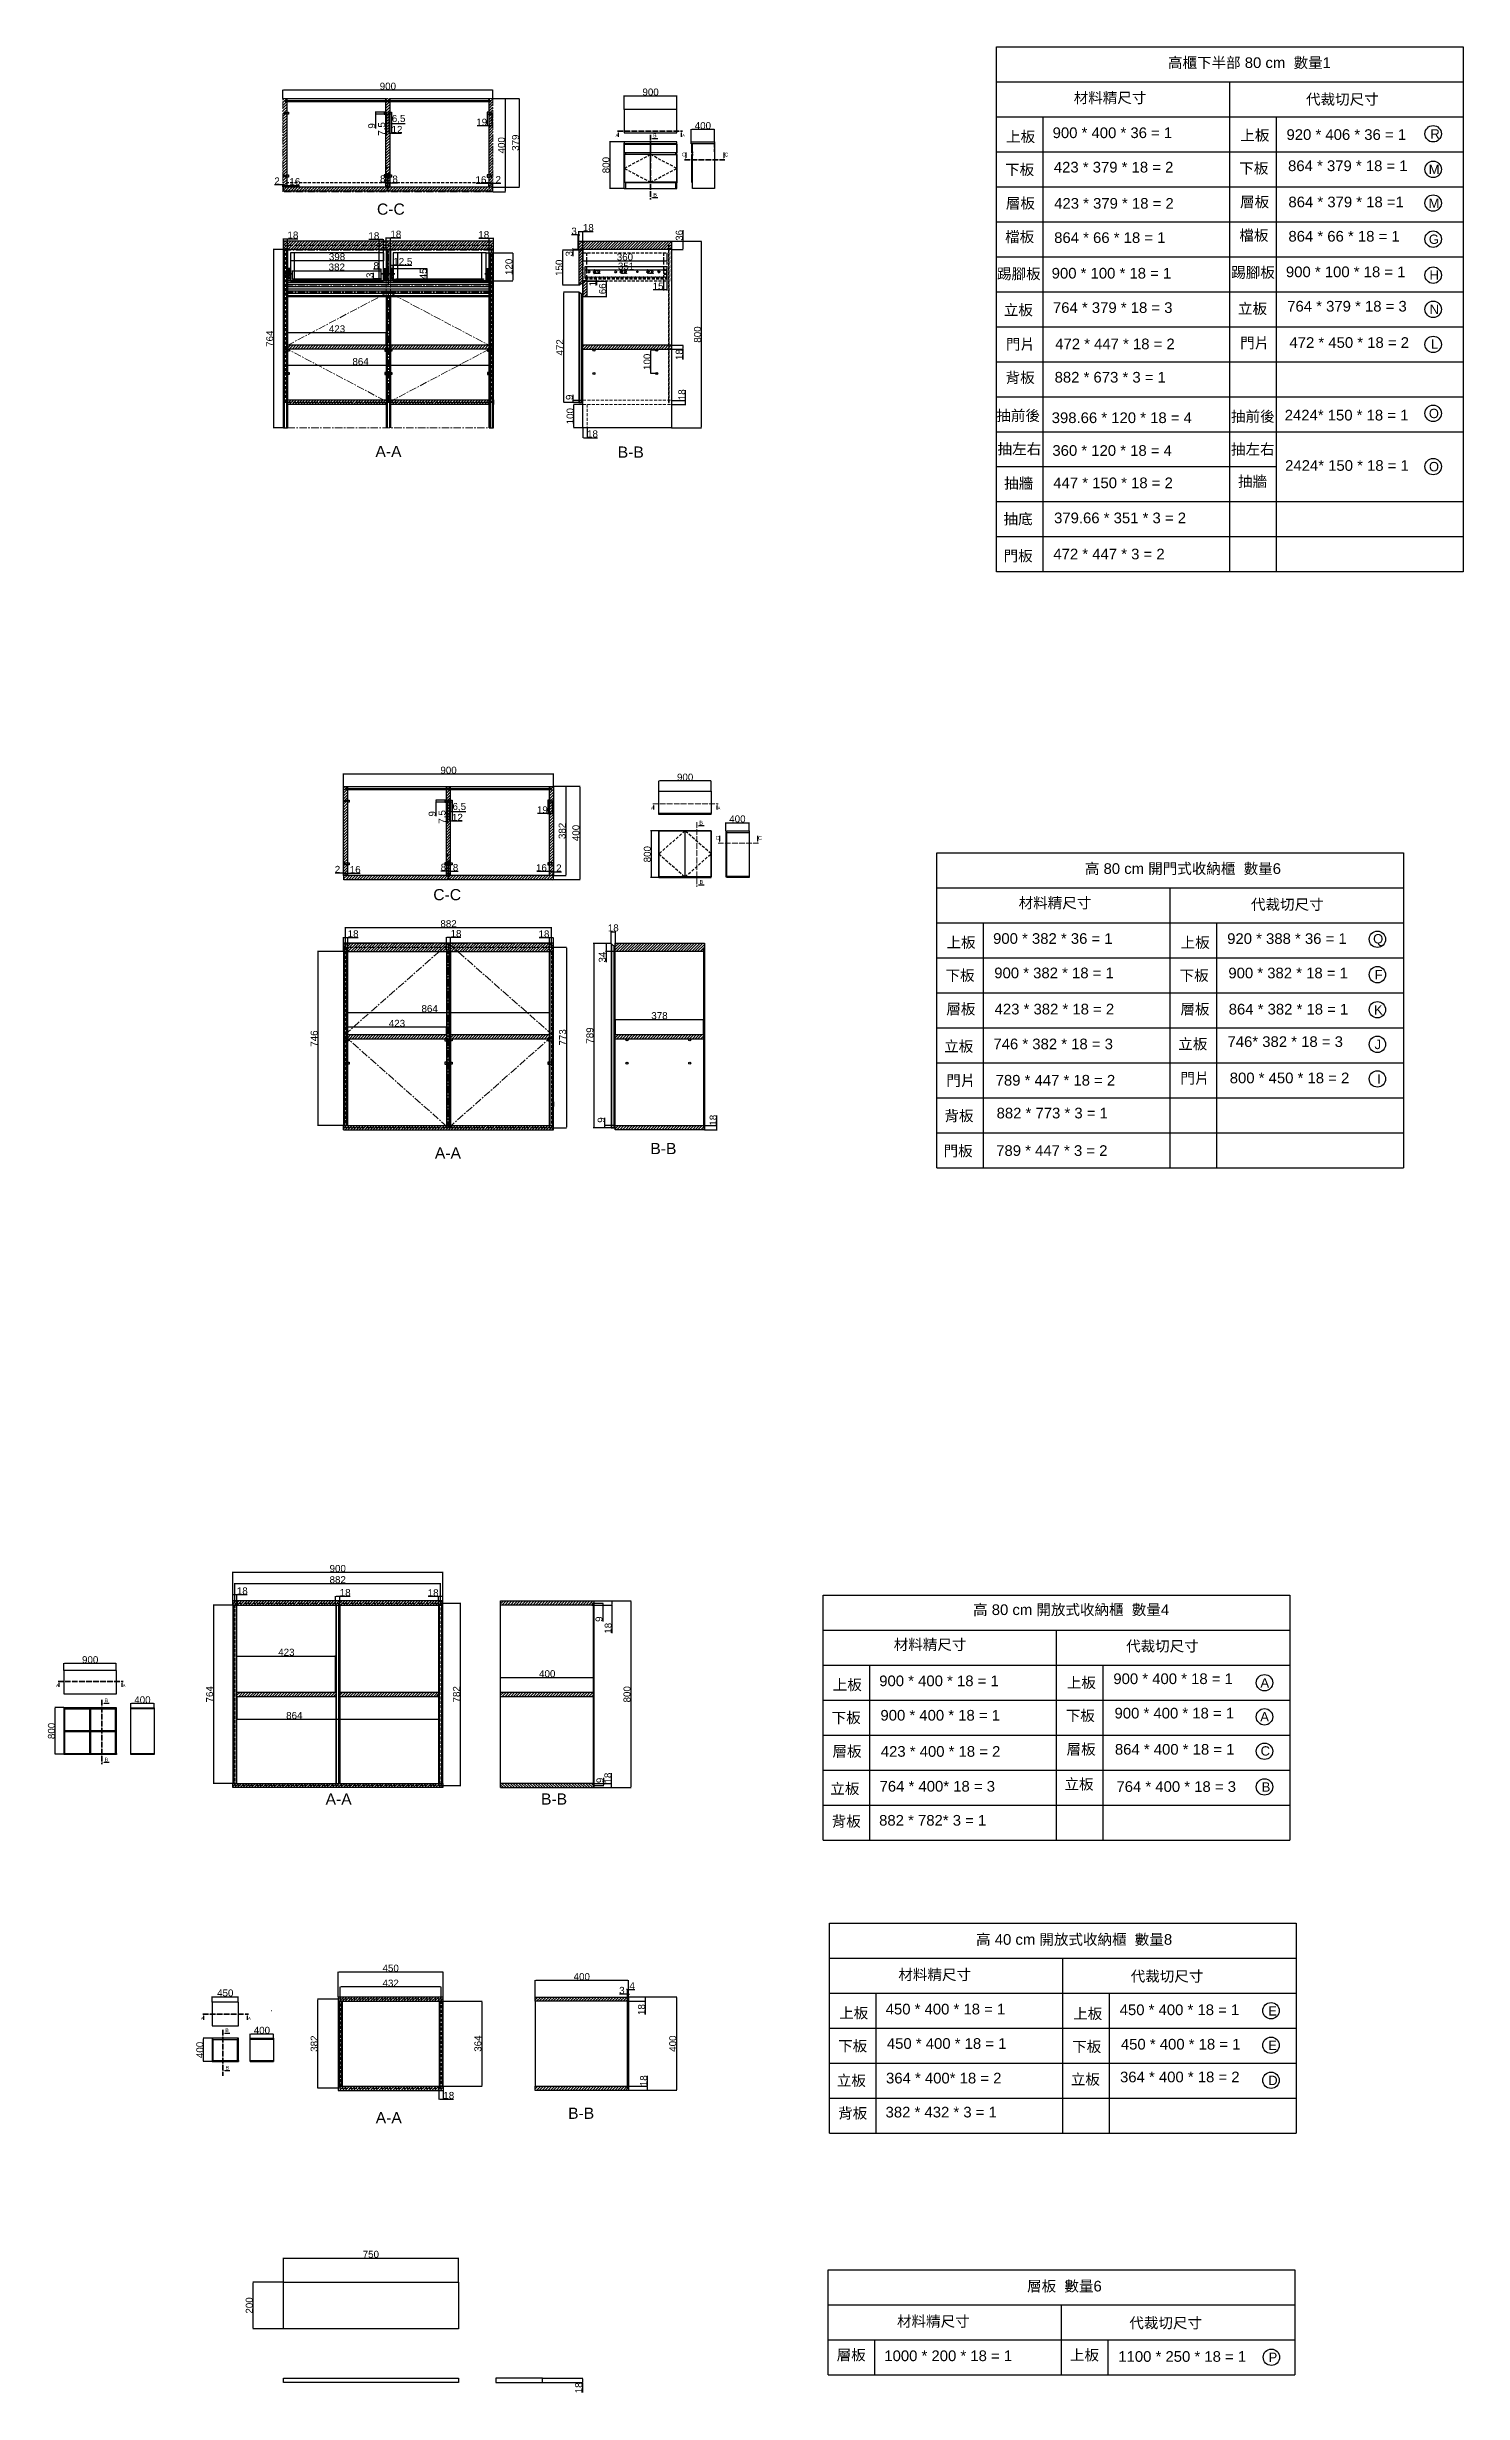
# Model space of a CAD drawing. Header units: millimetres. Extents: x -8279 to 76201, y -81 to 21625.
# Drawn here: x 34043 to 40112, y 1897 to 11950 of the extents above; entities that cross this region are included whole.
import ezdxf

# ---------------------------------------------------------------- set-up
doc = ezdxf.new("R2010")
doc.units = ezdxf.units.MM
for name, pattern in [('ACAD_ISO03W100', [30, 12, -18]), ('ACAD_ISO04W100', [30, 24, -3, 0, -3]), ('CENTER', [50.8, 31.75, -6.35, 6.35, -6.35]), ('DASHDOT', [25.4, 12.7, -6.35, 0, -6.35]), ('DASHED', [19.05, 12.7, -6.35]), ('DASHED2', [9.525, 6.35, -3.175])]:
    doc.linetypes.add(name, pattern=pattern)
doc.layers.add('中心線', color=2, linetype='ACAD_ISO04W100', lineweight=35)
doc.layers.add('尺寸線', color=3, linetype='Continuous', lineweight=25)
for name, color, linetype in [('五金配件', 4, 'Continuous'), ('剖面線', 4, 'Continuous'), ('虛線', 7, 'Continuous')]:
    doc.layers.add(name, color=color, linetype=linetype)
doc.styles.get("Standard").update_dxf_attribs({"font": 'Arial.ttf'})
doc.dimstyles.new('ISO-25', dxfattribs={"dimtxt": 30, "dimasz": 2.5, "dimexe": 1.25, "dimexo": 0.625, "dimtad": 1, "dimtxsty": 'Standard', "dimcen": 2.5, "dimadec": 0, "dimazin": 0, "dimtfac": 1, "dimtmove": 0, "dimatfit": 3, "dimfxl": 1, "dimarcsym": 0})

msp = doc.modelspace()

# ---------------------------------------------------------------- texts
for s, p in [('高櫃下半部 80 cm  數量1', (38847.515, 11860.16)), ('材料精尺寸', (38443.465, 11709.981)), ('代裁切尺寸', (39439.194, 11703.309)), ('上板', (38153.593, 11543.19)), ('900 * 400 * 36 = 1', (38353.048, 11559.784)), ('上板', (39157.572, 11549.102)), ('920 * 406 * 36 = 1', (39355.447, 11551.987)), ('864 * 379 * 18 = 1', (39362.149, 11418.255)), ('下板', (38149.204, 11401.886)), ('423 * 379 * 18 = 2', (38358.17, 11412.344)), ('下板', (39153.184, 11407.798)), ('層板', (38152.597, 11257.655)), ('423 * 379 * 18 = 2', (38359.691, 11257.306)), ('層板', (39156.576, 11263.566)), ('864 * 379 * 18 =1', (39363.67, 11263.218)), ('檔板', (38149.477, 11114.243)), ('檔板', (39153.456, 11120.154)), ('864 * 66 * 18 = 1', (39363.67, 11116.302)), ('864 * 66 * 18 = 1', (38359.691, 11110.391)), ('踢腳板', (38114.798, 10955.553)), ('900 * 100 * 18 = 1', (38349.01, 10957.894)), ('踢腳板', (39118.777, 10961.465)), ('900 * 100 * 18 = 1', (39352.989, 10963.805)), ('立板', (39147.602, 10806.239)), ('764 * 379 * 18 = 3', (39358.475, 10816.473)), ('立板', (38143.622, 10800.328)), ('764 * 379 * 18 = 3', (38354.496, 10810.561)), ('門片', (38152.661, 10653.314)), ('472 * 447 * 18 = 2', (38364.087, 10654.978)), ('門片', (39156.64, 10659.225)), ('472 * 450 * 18 = 2', (39368.066, 10660.889)), ('抽前後', (38112.094, 10348.159)), ('398.66 * 120 * 18 = 4', (38349.052, 10338.581)), ('抽前後', (39117.755, 10344.383)), ('2424* 150 * 18 = 1', (39347.73, 10349.687)), ('抽左右', (38116.899, 10205.151)), ('抽左右', (39117.755, 10203.93)), ('360 * 120 * 18 = 4', (38352.027, 10198.178)), ('2424* 150 * 18 = 1', (39349.57, 10133.948)), ('抽牆', (38145.455, 10057.854)), ('447 * 150 * 18 = 2', (38355.976, 10059.581)), ('抽牆', (39147.65, 10065.921)), ('高 80 cm 開門式收納櫃  數量6', (38491.331, 8406.569)), ('材料精尺寸', (38207.431, 8259.689)), ('代裁切尺寸', (39203.159, 8253.017)), ('900 * 382 * 36 = 1', (38097.803, 8106.903)), ('920 * 388 * 36 = 1', (39101.126, 8106.583)), ('上板', (37898.348, 8090.309)), ('上板', (38901.671, 8089.989)), ('下板', (37893.96, 7949.005)), ('900 * 382 * 18 = 1', (38102.925, 7959.462)), ('下板', (38897.282, 7948.684)), ('900 * 382 * 18 = 1', (39106.247, 7959.142)), ('層板', (37897.352, 7804.773)), ('423 * 382 * 18 = 2', (38104.446, 7804.425)), ('層板', (38900.675, 7804.453)), ('864 * 382 * 18 = 1', (39107.769, 7804.105)), ('立板', (37888.378, 7644.887)), ('746 * 382 * 18 = 3', (38099.251, 7655.121)), ('立板', (38891.7, 7654.817)), ('746* 382 * 18 = 3', (39102.573, 7665.051)), ('門片', (37897.416, 7497.873)), ('789 * 447 * 18 = 2', (38108.842, 7499.537)), ('門片', (38900.738, 7507.803)), ('800 * 450 * 18 = 2', (39112.164, 7509.467)), ('高 80 cm 開放式收納櫃  數量4', (38012.131, 5230.715)), ('材料精尺寸', (37672.216, 5081.431)), ('代裁切尺寸', (38667.945, 5074.759)), ('上板', (37410.465, 4909.188)), ('900 * 400 * 18 = 1', (37609.92, 4925.782)), ('上板', (38413.789, 4918.247)), ('900 * 400 * 18 = 1', (38613.243, 4934.841)), ('下板', (38409.4, 4776.943)), ('900 * 400 * 18 = 1', (38618.365, 4787.4)), ('下板', (37406.076, 4767.884)), ('900 * 400 * 18 = 1', (37615.042, 4778.341)), ('層板', (37409.469, 4623.652)), ('423 * 400 * 18 = 2', (37616.563, 4623.304)), ('層板', (38412.792, 4632.711)), ('864 * 400 * 18 = 1', (38619.886, 4632.363)), ('立板', (38403.818, 4483.075)), ('立板', (37400.494, 4463.766)), ('764 * 400* 18 = 3', (37611.368, 4474)), ('764 * 400 * 18 = 3', (38626.513, 4472.727)), ('882 * 782* 3 = 1', (37609.42, 4328.181)), ('高 40 cm 開放式收納櫃  數量8', (38025.029, 3817.64)), ('材料精尺寸', (37691.954, 3666.781)), ('代裁切尺寸', (38687.683, 3660.109)), ('上板', (37438.087, 3502.553)), ('450 * 400 * 18 = 1', (37637.542, 3519.147)), ('上板', (38441.016, 3499.601)), ('450 * 400 * 18 = 1', (38640.471, 3516.195)), ('下板', (37433.699, 3361.249)), ('450 * 400 * 18 = 1', (37642.664, 3371.707)), ('下板', (38436.628, 3358.297)), ('450 * 400 * 18 = 1', (38645.593, 3368.755)), ('立板', (37428.117, 3213.209)), ('364 * 400* 18 = 2', (37638.99, 3223.443)), ('立板', (38431.045, 3218.122)), ('364 * 400 * 18 = 2', (38641.919, 3228.356)), ('382 * 432 * 3 = 1', (37637.042, 3077.624)), ('層板  數量6', (38243.787, 2332.004)), ('材料精尺寸', (37686.084, 2181.145)), ('代裁切尺寸', (38681.812, 2174.473)), ('層板', (37427.452, 2037.008)), ('1000 * 200 * 18 = 1', (37631.672, 2033.511)), ('上板', (38427.234, 2036.778)), ('1100 * 250 * 18 = 1', (38634.601, 2030.559))]:
    msp.add_text(s, height=45.6529).set_placement(p)
at = {"color": 40, "true_color": 0xf8d731}
for s, p in [('背板', (38151.533, 10511.03)), ('882 * 673 * 3 = 1', (38361.555, 10512.17)), ('抽底', (38142.581, 9904.67)), ('379.66 * 351 * 3 = 2', (38359.255, 9909.414)), ('門板', (38142.891, 9746.379)), ('472 * 447 * 3 = 2', (38356.232, 9754.584)), ('背板', (37889.256, 7347.274)), ('882 * 773 * 3 = 1', (38112.925, 7358.861)), ('門板', (37885.625, 7196.354)), ('789 * 447 * 3 = 2', (38111.227, 7198.228)), ('背板', (37406.206, 4323.82)), ('背板', (37433.828, 3073.263))]:
    msp.add_text(s, height=45.6529, dxfattribs=at).set_placement(p)
at = {"color": 3, "char_height": 40, "attachment_point": 1}
for s, insert in [('R', (39972.112, 11597.761)), ('M', (39965.039, 11445.468)), ('M', (39964.531, 11300.914)), ('G', (39965.34, 11146.322)), ('H', (39968.47, 10992.712)), ('N', (39968.676, 10846.562)), ('L', (39974.352, 10696.753)), ('O', (39965.509, 10399.666)), ('O', (39965.835, 10171.995)), ('Q', (39726.571, 8148.535)), ('F', (39733.03, 7994.412)), ('K', (39730.412, 7844.024)), ('J', (39733.03, 7695.743)), ('I', (39743.813, 7547.699)), ('A', (39243.581, 4960.048)), ('A', (39242.84, 4814.981)), ('C', (39244.492, 4668.379)), ('B', (39249.096, 4513.788)), ('E', (39277.127, 3554.486)), ('E', (39277.127, 3406.764)), ('D', (39277.127, 3256.62)), ('P', (39278.635, 2069.662))]:
    msp.add_mtext_dynamic_manual_height_columns(s, width=47.20943, gutter_width=399.765, heights=[0], dxfattribs=dict(at, insert=insert))
at = {"layer": '尺寸線'}
for s, width, gutter_width, insert, char_height, attachment_point in [('A', 13.76611, 1.5, (36479.785, 11565.439), 12, 7), ('B', 18.35482, 2, (36640.76, 11579.425), 16, 1), ('A', 13.76611, 1.5, (36776.682, 11565.439), 12, 9), ('C', 18.35482, 2, (36764.51, 11497.535), 16, 1), ('C', 18.35482, 2, (36946.858, 11496.923), 16, 1), ('C-C', 27.53223, 3, (35576.43, 11230.756), 48, 9), ('B', 18.35482, 2, (36656.814, 11325.042), 16, 3), ('A-A', 27.53223, 3, (35562.426, 10192.913), 48, 9), ('B-B', 27.53223, 3, (36600.98, 10190.185), 48, 9), ('A', 13.76611, 1.5, (36631.914, 8683.213), 12, 7), ('A', 13.76611, 1.5, (36928.811, 8683.213), 12, 9), ('B', 18.35482, 2, (36839.065, 8634.328), 16, 1), ('C', 18.35482, 2, (36908.55, 8569.376), 16, 1), ('C', 18.35482, 2, (37090.898, 8568.764), 16, 1), ('B', 18.35482, 2, (36855.119, 8379.945), 16, 3), ('C-C', 27.53223, 3, (35817.809, 8293.027), 48, 9), ('B-B', 27.53223, 3, (36740.705, 7205.751), 48, 9), ('A-A', 27.53223, 3, (35817.232, 7186.737), 48, 9), ('A', 13.76611, 1.5, (34082.083, 4922.723), 12, 7), ('A', 13.76611, 1.5, (34378.979, 4922.723), 12, 9), ('B', 18.35482, 2, (34289.234, 4873.839), 16, 1), ('B', 18.35482, 2, (34305.287, 4619.455), 16, 3), ('A-A', 27.53223, 3, (35348.748, 4417.953), 48, 9), ('B-B', 27.53223, 3, (36272.221, 4418.346), 48, 9), ('A', 13.76611, 1.5, (34702.937, 3496.512), 12, 7), ('B', 18.35482, 2, (34807.106, 3459.789), 16, 1), ('A', 13.76611, 1.5, (34916.196, 3496.512), 12, 9), ('B', 18.35482, 2, (34823.16, 3298.661), 16, 3), ('B-B', 27.53223, 3, (36388.191, 3071.67), 48, 9), ('A-A', 27.53223, 3, (35563.598, 3052.656), 48, 9)]:
    msp.add_mtext_dynamic_manual_height_columns(s, width=width, gutter_width=gutter_width, heights=[0], dxfattribs=dict(at, insert=insert, char_height=char_height, attachment_point=attachment_point))

# ---------------------------------------------------------------- blocks, each defined once
blk = doc.blocks.new('*D180')
at = {"color": 0, "lineweight": -2, "transparency": 16777216}
for p, q in [((34839, 5292), (34839, 5416)), ((34842, 5414), (35737, 5414)), ((35739, 5292), (35739, 5416))]:
    blk.add_line(p, q, dxfattribs=at)
at = {"color": 0, "transparency": 16777216}
for points in [[(34842, 5415), (34842, 5414), (34839, 5414)], [(35737, 5415), (35737, 5414), (35739, 5414)]]:
    blk.add_solid(points, dxfattribs=at)
at = {"layer": 'Defpoints', "color": 0, "transparency": 16777216}
for p in [(35739, 5414), (34839, 5291), (35739, 5291)]:
    blk.add_point(p, dxfattribs=at)
at = {"color": 0, "transparency": 16777216, "insert": (35289, 5430), "char_height": 30, "attachment_point": 5}
blk.add_mtext('900', dxfattribs=at)
blk = doc.blocks.new('*D182')
at = {"color": 0, "lineweight": -2, "transparency": 16777216}
for p, q in [((34839, 5273), (34755, 5273)), ((34756, 5271), (34756, 4512)), ((34839, 4509), (34755, 4509))]:
    blk.add_line(p, q, dxfattribs=at)
at = {"color": 0, "transparency": 16777216}
for points in [[(34755, 5271), (34756, 5271), (34756, 5273)], [(34755, 4512), (34756, 4512), (34756, 4509)]]:
    blk.add_solid(points, dxfattribs=at)
at = {"layer": 'Defpoints', "color": 0, "transparency": 16777216}
for p in [(34839, 5273), (34756, 4509), (34839, 4509)]:
    blk.add_point(p, dxfattribs=at)
at = {"color": 0, "transparency": 16777216, "insert": (34740, 4891), "char_height": 30, "attachment_point": 5, "rotation": 90}
blk.add_mtext('764', dxfattribs=at)
blk = doc.blocks.new('*D183')
at = {"color": 0, "lineweight": -2, "transparency": 16777216}
for p, q in [((34848, 5283), (34848, 5367)), ((34851, 5366), (35728, 5366)), ((35730, 5283), (35730, 5367))]:
    blk.add_line(p, q, dxfattribs=at)
at = {"color": 0, "transparency": 16777216}
for points in [[(34851, 5366), (34851, 5365), (34848, 5366)], [(35728, 5366), (35728, 5365), (35730, 5366)]]:
    blk.add_solid(points, dxfattribs=at)
at = {"layer": 'Defpoints', "color": 0, "transparency": 16777216}
for p in [(35730, 5366), (34848, 5282), (35730, 5282)]:
    blk.add_point(p, dxfattribs=at)
at = {"color": 0, "transparency": 16777216, "insert": (35289, 5382), "char_height": 30, "attachment_point": 5}
blk.add_mtext('882', dxfattribs=at)
blk = doc.blocks.new('*D184')
at = {"color": 0, "lineweight": -2, "transparency": 16777216}
for p, q in [((35731, 5282), (35816, 5282)), ((35814, 5280), (35814, 4503)), ((35731, 4500), (35816, 4500))]:
    blk.add_line(p, q, dxfattribs=at)
at = {"color": 0, "transparency": 16777216}
for points in [[(35814, 5280), (35815, 5280), (35814, 5282)], [(35814, 4503), (35815, 4503), (35814, 4500)]]:
    blk.add_solid(points, dxfattribs=at)
at = {"layer": 'Defpoints', "color": 0, "transparency": 16777216}
for p in [(35730, 5282), (35730, 4500), (35814, 4500)]:
    blk.add_point(p, dxfattribs=at)
at = {"color": 0, "transparency": 16777216, "insert": (35798, 4891), "char_height": 30, "attachment_point": 5, "rotation": 90}
blk.add_mtext('782', dxfattribs=at)
blk = doc.blocks.new('*D185')
at = {"color": 0, "lineweight": -2, "transparency": 16777216}
for p, q in [((36388, 5291), (36546, 5291)), ((36545, 5289), (36545, 4494)), ((36388, 4491), (36546, 4491))]:
    blk.add_line(p, q, dxfattribs=at)
at = {"color": 0, "transparency": 16777216}
for points in [[(36545, 5289), (36546, 5289), (36545, 5291)], [(36545, 4494), (36546, 4494), (36545, 4491)]]:
    blk.add_solid(points, dxfattribs=at)
at = {"layer": 'Defpoints', "color": 0, "transparency": 16777216}
for p in [(36387, 5291), (36387, 4491), (36545, 4491)]:
    blk.add_point(p, dxfattribs=at)
at = {"color": 0, "transparency": 16777216, "insert": (36529, 4891), "char_height": 30, "attachment_point": 5, "rotation": 90}
blk.add_mtext('800', dxfattribs=at)
blk = doc.blocks.new('*D186')
at = {"color": 0, "lineweight": -2, "transparency": 16777216}
for p, q in [((35280, 5274), (35280, 5312)), ((35283, 5311), (35296, 5311)), ((35298, 5274), (35298, 5312)), ((35298, 5311), (35342, 5311))]:
    blk.add_line(p, q, dxfattribs=at)
at = {"color": 0, "transparency": 16777216}
for points in [[(35283, 5311), (35283, 5311), (35280, 5311)], [(35296, 5311), (35296, 5311), (35298, 5311)]]:
    blk.add_solid(points, dxfattribs=at)
at = {"layer": 'Defpoints', "color": 0, "transparency": 16777216}
for p in [(35280, 5273), (35298, 5311), (35298, 5273)]:
    blk.add_point(p, dxfattribs=at)
at = {"color": 0, "transparency": 16777216, "insert": (35321, 5327), "char_height": 30, "attachment_point": 5}
blk.add_mtext('18', dxfattribs=at)
blk = doc.blocks.new('*D187')
at = {"color": 0, "lineweight": -2, "transparency": 16777216}
for p, q in [((34839, 5274), (34839, 5319)), ((34842, 5318), (34855, 5318)), ((34857, 5274), (34857, 5319)), ((34857, 5318), (34901, 5318))]:
    blk.add_line(p, q, dxfattribs=at)
at = {"color": 0, "transparency": 16777216}
for points in [[(34842, 5319), (34842, 5318), (34839, 5318)], [(34855, 5319), (34855, 5318), (34857, 5318)]]:
    blk.add_solid(points, dxfattribs=at)
at = {"layer": 'Defpoints', "color": 0, "transparency": 16777216}
for p in [(34839, 5273), (34857, 5318), (34857, 5273)]:
    blk.add_point(p, dxfattribs=at)
at = {"color": 0, "transparency": 16777216, "insert": (34880, 5334), "char_height": 30, "attachment_point": 5}
blk.add_mtext('18', dxfattribs=at)
blk = doc.blocks.new('*D188')
at = {"color": 0, "lineweight": -2, "transparency": 16777216}
for p, q in [((35721, 5310), (35677, 5310)), ((35721, 5274), (35721, 5311)), ((35737, 5310), (35724, 5310)), ((35739, 5274), (35739, 5311))]:
    blk.add_line(p, q, dxfattribs=at)
at = {"color": 0, "transparency": 16777216}
for points in [[(35724, 5310), (35724, 5309), (35721, 5310)], [(35737, 5310), (35737, 5309), (35739, 5310)]]:
    blk.add_solid(points, dxfattribs=at)
at = {"layer": 'Defpoints', "color": 0, "transparency": 16777216}
for p in [(35721, 5310), (35721, 5273), (35739, 5273)]:
    blk.add_point(p, dxfattribs=at)
at = {"color": 0, "transparency": 16777216, "insert": (35698, 5326), "char_height": 30, "attachment_point": 5}
blk.add_mtext('18', dxfattribs=at)
blk = doc.blocks.new('*D189')
at = {"color": 0, "lineweight": -2, "transparency": 16777216}
for p, q in [((36388, 5291), (36465, 5291)), ((36388, 5273), (36465, 5273)), ((36464, 5289), (36464, 5276)), ((36464, 5273), (36464, 5153))]:
    blk.add_line(p, q, dxfattribs=at)
at = {"color": 0, "transparency": 16777216}
for points in [[(36464, 5289), (36465, 5289), (36464, 5291)], [(36464, 5276), (36465, 5276), (36464, 5273)]]:
    blk.add_solid(points, dxfattribs=at)
at = {"layer": 'Defpoints', "color": 0, "transparency": 16777216}
for p in [(36387, 5291), (36387, 5273), (36464, 5273)]:
    blk.add_point(p, dxfattribs=at)
at = {"color": 0, "transparency": 16777216, "insert": (36448, 5174), "char_height": 30, "attachment_point": 5, "rotation": 90}
blk.add_mtext('18', dxfattribs=at)
blk = doc.blocks.new('*D190')
at = {"color": 0, "lineweight": -2, "transparency": 16777216}
for p, q in [((36463, 4509), (36463, 4553)), ((36388, 4509), (36464, 4509)), ((36388, 4491), (36464, 4491)), ((36463, 4494), (36463, 4507))]:
    blk.add_line(p, q, dxfattribs=at)
at = {"color": 0, "transparency": 16777216}
for points in [[(36462, 4507), (36463, 4507), (36463, 4509)], [(36462, 4494), (36463, 4494), (36463, 4491)]]:
    blk.add_solid(points, dxfattribs=at)
at = {"layer": 'Defpoints', "color": 0, "transparency": 16777216}
for p in [(36387, 4509), (36387, 4491), (36463, 4491)]:
    blk.add_point(p, dxfattribs=at)
at = {"color": 0, "transparency": 16777216, "insert": (36447, 4532), "char_height": 30, "attachment_point": 5, "rotation": 90}
blk.add_mtext('18', dxfattribs=at)
blk = doc.blocks.new('*D175')
at = {"color": 0, "lineweight": -2, "transparency": 16777216}
for p, q in [((36429, 4509), (36429, 4533)), ((36387, 4509), (36430, 4509)), ((36387, 4500), (36430, 4500)), ((36429, 4503), (36429, 4507))]:
    blk.add_line(p, q, dxfattribs=at)
at = {"color": 0, "transparency": 16777216}
for points in [[(36429, 4507), (36430, 4507), (36429, 4509)], [(36429, 4503), (36430, 4503), (36429, 4500)]]:
    blk.add_solid(points, dxfattribs=at)
at = {"layer": 'Defpoints', "color": 0, "transparency": 16777216}
for p in [(36386, 4509), (36386, 4500), (36429, 4509)]:
    blk.add_point(p, dxfattribs=at)
at = {"color": 0, "transparency": 16777216, "insert": (36413, 4522), "char_height": 30, "attachment_point": 5, "rotation": 90}
blk.add_mtext('9', dxfattribs=at)
blk = doc.blocks.new('*D73')
at = {"color": 0, "lineweight": -2, "transparency": 16777216}
for p, q in [((36378, 5282), (36426, 5282)), ((36378, 5273), (36426, 5273)), ((36425, 5280), (36425, 5276)), ((36425, 5273), (36425, 5203))]:
    blk.add_line(p, q, dxfattribs=at)
at = {"color": 0, "transparency": 16777216}
for points in [[(36424, 5280), (36425, 5280), (36425, 5282)], [(36424, 5276), (36425, 5276), (36425, 5273)]]:
    blk.add_solid(points, dxfattribs=at)
at = {"layer": 'Defpoints', "color": 0, "transparency": 16777216}
for p in [(36377, 5282), (36377, 5273), (36425, 5273)]:
    blk.add_point(p, dxfattribs=at)
at = {"color": 0, "transparency": 16777216, "insert": (36409, 5213), "char_height": 30, "attachment_point": 5, "rotation": 90}
blk.add_mtext('9', dxfattribs=at)
blk = doc.blocks.new('*D176')
at = {"color": 0, "lineweight": -2, "transparency": 16777216}
for p, q in [((34857, 4901), (34857, 5057)), ((34860, 5055), (35278, 5055)), ((35280, 4901), (35280, 5057))]:
    blk.add_line(p, q, dxfattribs=at)
at = {"color": 0, "transparency": 16777216}
for points in [[(34860, 5056), (34860, 5055), (34857, 5055)], [(35278, 5056), (35278, 5055), (35280, 5055)]]:
    blk.add_solid(points, dxfattribs=at)
at = {"layer": 'Defpoints', "color": 0, "transparency": 16777216}
for p in [(35280, 5055), (34857, 4900), (35280, 4900)]:
    blk.add_point(p, dxfattribs=at)
at = {"color": 0, "transparency": 16777216, "insert": (35069, 5071), "char_height": 30, "attachment_point": 5}
blk.add_mtext('423', dxfattribs=at)
blk = doc.blocks.new('*D177')
at = {"color": 0, "lineweight": -2, "transparency": 16777216}
for p, q in [((34857, 4882), (34857, 4783)), ((35721, 4882), (35721, 4783)), ((34860, 4784), (35719, 4784))]:
    blk.add_line(p, q, dxfattribs=at)
at = {"color": 0, "transparency": 16777216}
for points in [[(34860, 4785), (34860, 4784), (34857, 4784)], [(35719, 4785), (35719, 4784), (35721, 4784)]]:
    blk.add_solid(points, dxfattribs=at)
at = {"layer": 'Defpoints', "color": 0, "transparency": 16777216}
for p in [(34857, 4882), (35721, 4882), (35721, 4784)]:
    blk.add_point(p, dxfattribs=at)
at = {"color": 0, "transparency": 16777216, "insert": (35103, 4800), "char_height": 30, "attachment_point": 5}
blk.add_mtext('864', dxfattribs=at)
blk = doc.blocks.new('*D178')
at = {"color": 0, "lineweight": -2, "transparency": 16777216}
for p, q in [((35987, 4901), (35987, 4964)), ((35990, 4963), (36385, 4963)), ((36387, 4901), (36387, 4964))]:
    blk.add_line(p, q, dxfattribs=at)
at = {"color": 0, "transparency": 16777216}
for points in [[(35990, 4964), (35990, 4963), (35987, 4963)], [(36385, 4964), (36385, 4963), (36387, 4963)]]:
    blk.add_solid(points, dxfattribs=at)
at = {"layer": 'Defpoints', "color": 0, "transparency": 16777216}
for p in [(36387, 4963), (35987, 4900), (36387, 4900)]:
    blk.add_point(p, dxfattribs=at)
at = {"color": 0, "transparency": 16777216, "insert": (36187, 4979), "char_height": 30, "attachment_point": 5}
blk.add_mtext('400', dxfattribs=at)
blk = doc.blocks.new('*D92')
at = {"color": 0, "lineweight": -2, "transparency": 16777216}
for p, q in [((35291, 3594), (35291, 3702)), ((35294, 3701), (35739, 3701)), ((35741, 3594), (35741, 3702))]:
    blk.add_line(p, q, dxfattribs=at)
at = {"color": 0, "transparency": 16777216}
for points in [[(35294, 3701), (35294, 3700), (35291, 3701)], [(35739, 3701), (35739, 3700), (35741, 3701)]]:
    blk.add_solid(points, dxfattribs=at)
at = {"layer": 'Defpoints', "color": 0, "transparency": 16777216}
for p in [(35741, 3701), (35291, 3594), (35741, 3594)]:
    blk.add_point(p, dxfattribs=at)
at = {"color": 0, "transparency": 16777216, "insert": (35516, 3717), "char_height": 30, "attachment_point": 5}
blk.add_mtext('450', dxfattribs=at)
blk = doc.blocks.new('*D93')
at = {"color": 0, "lineweight": -2, "transparency": 16777216}
for p, q in [((36135, 3594), (36135, 3666)), ((36533, 3665), (36138, 3665)), ((36535, 3594), (36535, 3666))]:
    blk.add_line(p, q, dxfattribs=at)
at = {"color": 0, "transparency": 16777216}
for points in [[(36138, 3665), (36138, 3664), (36135, 3665)], [(36533, 3665), (36533, 3664), (36535, 3665)]]:
    blk.add_solid(points, dxfattribs=at)
at = {"layer": 'Defpoints', "color": 0, "transparency": 16777216}
for p in [(36135, 3665), (36135, 3594), (36535, 3594)]:
    blk.add_point(p, dxfattribs=at)
at = {"color": 0, "transparency": 16777216, "insert": (36335, 3681), "char_height": 30, "attachment_point": 5}
blk.add_mtext('400', dxfattribs=at)
blk = doc.blocks.new('*D64')
at = {"color": 0, "lineweight": -2, "transparency": 16777216}
for p, q in [((36529, 3606), (36496, 3606)), ((36531, 3585), (36531, 3608)), ((36534, 3606), (36531, 3606)), ((36534, 3585), (36534, 3608)), ((36537, 3606), (36539, 3606))]:
    blk.add_line(p, q, dxfattribs=at)
at = {"color": 0, "transparency": 16777216}
for points in [[(36529, 3607), (36529, 3606), (36531, 3606)], [(36537, 3607), (36537, 3606), (36534, 3606)]]:
    blk.add_solid(points, dxfattribs=at)
at = {"layer": 'Defpoints', "color": 0, "transparency": 16777216}
for p in [(36531, 3585), (36534, 3606), (36534, 3585)]:
    blk.add_point(p, dxfattribs=at)
at = {"color": 0, "transparency": 16777216, "insert": (36507, 3622), "char_height": 30, "attachment_point": 5}
blk.add_mtext('3', dxfattribs=at)
blk = doc.blocks.new('*D94')
at = {"color": 0, "lineweight": -2, "transparency": 16777216}
for p, q in [((36616, 3212), (36616, 3256)), ((36536, 3212), (36617, 3212)), ((36536, 3194), (36617, 3194)), ((36616, 3196), (36616, 3209))]:
    blk.add_line(p, q, dxfattribs=at)
at = {"color": 0, "transparency": 16777216}
for points in [[(36615, 3209), (36616, 3209), (36616, 3212)], [(36615, 3196), (36616, 3196), (36616, 3194)]]:
    blk.add_solid(points, dxfattribs=at)
at = {"layer": 'Defpoints', "color": 0, "transparency": 16777216}
for p in [(36535, 3212), (36535, 3194), (36616, 3212)]:
    blk.add_point(p, dxfattribs=at)
at = {"color": 0, "transparency": 16777216, "insert": (36600, 3235), "char_height": 30, "attachment_point": 5, "rotation": 90}
blk.add_mtext('18', dxfattribs=at)
blk = doc.blocks.new('*D95')
at = {"color": 0, "lineweight": -2, "transparency": 16777216}
for p, q in [((35300, 3585), (35300, 3638)), ((35730, 3637), (35303, 3637)), ((35732, 3585), (35732, 3638))]:
    blk.add_line(p, q, dxfattribs=at)
at = {"color": 0, "transparency": 16777216}
for points in [[(35303, 3637), (35303, 3636), (35300, 3637)], [(35730, 3637), (35730, 3636), (35732, 3637)]]:
    blk.add_solid(points, dxfattribs=at)
at = {"layer": 'Defpoints', "color": 0, "transparency": 16777216}
for p in [(35300, 3637), (35300, 3585), (35732, 3585)]:
    blk.add_point(p, dxfattribs=at)
at = {"color": 0, "transparency": 16777216, "insert": (35516, 3653), "char_height": 30, "attachment_point": 5}
blk.add_mtext('432', dxfattribs=at)
blk = doc.blocks.new('*D96')
at = {"color": 0, "lineweight": -2, "transparency": 16777216}
for p, q in [((35300, 3585), (35202, 3585)), ((35204, 3205), (35204, 3582)), ((35300, 3203), (35202, 3203))]:
    blk.add_line(p, q, dxfattribs=at)
at = {"color": 0, "transparency": 16777216}
for points in [[(35203, 3582), (35204, 3582), (35204, 3585)], [(35203, 3205), (35204, 3205), (35204, 3203)]]:
    blk.add_solid(points, dxfattribs=at)
at = {"layer": 'Defpoints', "color": 0, "transparency": 16777216}
for p in [(35204, 3585), (35300, 3585), (35300, 3203)]:
    blk.add_point(p, dxfattribs=at)
at = {"color": 0, "transparency": 16777216, "insert": (35188, 3394), "char_height": 30, "attachment_point": 5, "rotation": 90}
blk.add_mtext('382', dxfattribs=at)
blk = doc.blocks.new('*D97')
at = {"color": 0, "lineweight": -2, "transparency": 16777216}
for p, q in [((35742, 3576), (35908, 3576)), ((35906, 3573), (35906, 3214)), ((35742, 3212), (35908, 3212))]:
    blk.add_line(p, q, dxfattribs=at)
at = {"color": 0, "transparency": 16777216}
for points in [[(35906, 3573), (35907, 3573), (35906, 3576)], [(35906, 3214), (35907, 3214), (35906, 3212)]]:
    blk.add_solid(points, dxfattribs=at)
at = {"layer": 'Defpoints', "color": 0, "transparency": 16777216}
for p in [(35741, 3576), (35741, 3212), (35906, 3212)]:
    blk.add_point(p, dxfattribs=at)
at = {"color": 0, "transparency": 16777216, "insert": (35890, 3394), "char_height": 30, "attachment_point": 5, "rotation": 90}
blk.add_mtext('364', dxfattribs=at)
blk = doc.blocks.new('*D65')
at = {"color": 0, "lineweight": -2, "transparency": 16777216}
for p, q in [((36536, 3594), (36742, 3594)), ((36741, 3591), (36741, 3196)), ((36536, 3194), (36742, 3194))]:
    blk.add_line(p, q, dxfattribs=at)
at = {"color": 0, "transparency": 16777216}
for points in [[(36741, 3591), (36742, 3591), (36741, 3594)], [(36741, 3196), (36742, 3196), (36741, 3194)]]:
    blk.add_solid(points, dxfattribs=at)
at = {"layer": 'Defpoints', "color": 0, "transparency": 16777216}
for p in [(36535, 3594), (36535, 3194), (36741, 3194)]:
    blk.add_point(p, dxfattribs=at)
at = {"color": 0, "transparency": 16777216, "insert": (36725, 3394), "char_height": 30, "attachment_point": 5, "rotation": 90}
blk.add_mtext('400', dxfattribs=at)
blk = doc.blocks.new('*D98')
at = {"color": 0, "lineweight": -2, "transparency": 16777216}
for p, q in [((36532, 3576), (36608, 3576)), ((36536, 3594), (36608, 3594)), ((36607, 3591), (36607, 3578)), ((36607, 3576), (36607, 3519))]:
    blk.add_line(p, q, dxfattribs=at)
at = {"color": 0, "transparency": 16777216}
for points in [[(36607, 3591), (36607, 3591), (36607, 3594)], [(36607, 3578), (36607, 3578), (36607, 3576)]]:
    blk.add_solid(points, dxfattribs=at)
at = {"layer": 'Defpoints', "color": 0, "transparency": 16777216}
for p in [(36531, 3576), (36535, 3594), (36607, 3594)]:
    blk.add_point(p, dxfattribs=at)
at = {"color": 0, "transparency": 16777216, "insert": (36591, 3540), "char_height": 30, "attachment_point": 5, "rotation": 90}
blk.add_mtext('18', dxfattribs=at)
blk = doc.blocks.new('*D99')
at = {"color": 0, "lineweight": -2, "transparency": 16777216}
for p, q in [((35723, 3211), (35723, 3155)), ((35726, 3156), (35739, 3156)), ((35741, 3211), (35741, 3155)), ((35741, 3156), (35785, 3156))]:
    blk.add_line(p, q, dxfattribs=at)
at = {"color": 0, "transparency": 16777216}
for points in [[(35726, 3157), (35726, 3156), (35723, 3156)], [(35739, 3157), (35739, 3156), (35741, 3156)]]:
    blk.add_solid(points, dxfattribs=at)
at = {"layer": 'Defpoints', "color": 0, "transparency": 16777216}
for p in [(35723, 3212), (35741, 3212), (35741, 3156)]:
    blk.add_point(p, dxfattribs=at)
at = {"color": 0, "transparency": 16777216, "insert": (35765, 3172), "char_height": 30, "attachment_point": 5}
blk.add_mtext('18', dxfattribs=at)
blk = doc.blocks.new('*D149')
at = {"color": 0, "lineweight": -2, "transparency": 16777216}
for p, q in [((35056, 2372), (35056, 2476)), ((35059, 2475), (35804, 2475)), ((35806, 2372), (35806, 2476))]:
    blk.add_line(p, q, dxfattribs=at)
at = {"color": 0, "transparency": 16777216}
for points in [[(35059, 2475), (35059, 2475), (35056, 2475)], [(35804, 2475), (35804, 2475), (35806, 2475)]]:
    blk.add_solid(points, dxfattribs=at)
at = {"layer": 'Defpoints', "color": 0, "transparency": 16777216}
for p in [(35806, 2475), (35056, 2372), (35806, 2372)]:
    blk.add_point(p, dxfattribs=at)
at = {"color": 0, "transparency": 16777216, "insert": (35431, 2491), "char_height": 30, "attachment_point": 5}
blk.add_mtext('750', dxfattribs=at)
blk = doc.blocks.new('*D150')
at = {"color": 0, "lineweight": -2, "transparency": 16777216}
for p, q in [((36167, 1960), (36339, 1960)), ((36167, 1942), (36339, 1942)), ((36338, 1958), (36338, 1945)), ((36338, 1942), (36338, 1899))]:
    blk.add_line(p, q, dxfattribs=at)
at = {"color": 0, "transparency": 16777216}
for points in [[(36338, 1958), (36338, 1958), (36338, 1960)], [(36338, 1945), (36338, 1945), (36338, 1942)]]:
    blk.add_solid(points, dxfattribs=at)
at = {"layer": 'Defpoints', "color": 0, "transparency": 16777216}
for p in [(36166, 1960), (36166, 1942), (36338, 1942)]:
    blk.add_point(p, dxfattribs=at)
at = {"color": 0, "transparency": 16777216, "insert": (36322, 1919), "char_height": 30, "attachment_point": 5, "rotation": 90}
blk.add_mtext('18', dxfattribs=at)
blk = doc.blocks.new('*D151')
at = {"color": 0, "lineweight": -2, "transparency": 16777216}
for p, q in [((35056, 2372), (34925, 2372)), ((34926, 2174), (34926, 2369)), ((35056, 2172), (34925, 2172))]:
    blk.add_line(p, q, dxfattribs=at)
at = {"color": 0, "transparency": 16777216}
for points in [[(34926, 2369), (34927, 2369), (34926, 2372)], [(34926, 2174), (34927, 2174), (34926, 2172)]]:
    blk.add_solid(points, dxfattribs=at)
at = {"layer": 'Defpoints', "color": 0, "transparency": 16777216}
for p in [(34926, 2372), (35056, 2372), (35056, 2172)]:
    blk.add_point(p, dxfattribs=at)
at = {"color": 0, "transparency": 16777216, "insert": (34910, 2272), "char_height": 30, "attachment_point": 5, "rotation": 90}
blk.add_mtext('200', dxfattribs=at)
blk = doc.blocks.new('*D152')
at = {"color": 0, "lineweight": -2, "transparency": 16777216}
for p, q in [((35074, 10674), (35074, 10727)), ((35077, 10726), (35495, 10726)), ((35497, 10674), (35497, 10727))]:
    blk.add_line(p, q, dxfattribs=at)
at = {"color": 0, "transparency": 16777216}
for points in [[(35077, 10726), (35077, 10725), (35074, 10726)], [(35495, 10726), (35495, 10725), (35497, 10726)]]:
    blk.add_solid(points, dxfattribs=at)
at = {"layer": 'Defpoints', "color": 0, "transparency": 16777216}
for p in [(35074, 10673), (35497, 10726), (35497, 10673)]:
    blk.add_point(p, dxfattribs=at)
at = {"color": 0, "transparency": 16777216, "insert": (35286, 10742), "char_height": 30, "attachment_point": 5}
blk.add_mtext('423', dxfattribs=at)
blk = doc.blocks.new('*D153')
at = {"color": 0, "lineweight": -2, "transparency": 16777216}
for p, q in [((35926, 11068), (36040, 11068)), ((36039, 11066), (36039, 10951)), ((35926, 10948), (36040, 10948))]:
    blk.add_line(p, q, dxfattribs=at)
at = {"color": 0, "transparency": 16777216}
for points in [[(36038, 11066), (36039, 11066), (36039, 11068)], [(36038, 10951), (36039, 10951), (36039, 10948)]]:
    blk.add_solid(points, dxfattribs=at)
at = {"layer": 'Defpoints', "color": 0, "transparency": 16777216}
for p in [(35926, 11068), (35926, 10948), (36039, 10948)]:
    blk.add_point(p, dxfattribs=at)
at = {"color": 0, "transparency": 16777216, "insert": (36023, 11008), "char_height": 30, "attachment_point": 5, "rotation": 90}
blk.add_mtext('120', dxfattribs=at)
blk = doc.blocks.new('*D154')
at = {"color": 0, "lineweight": -2, "transparency": 16777216}
for p, q in [((36340, 10318), (36340, 10275)), ((36343, 10276), (36356, 10276)), ((36358, 10318), (36358, 10275)), ((36358, 10276), (36402, 10276))]:
    blk.add_line(p, q, dxfattribs=at)
at = {"color": 0, "transparency": 16777216}
for points in [[(36343, 10277), (36343, 10276), (36340, 10276)], [(36356, 10277), (36356, 10276), (36358, 10276)]]:
    blk.add_solid(points, dxfattribs=at)
at = {"layer": 'Defpoints', "color": 0, "transparency": 16777216}
for p in [(36340, 10318), (36358, 10318), (36358, 10276)]:
    blk.add_point(p, dxfattribs=at)
at = {"color": 0, "transparency": 16777216, "insert": (36381, 10292), "char_height": 30, "attachment_point": 5}
blk.add_mtext('18', dxfattribs=at)
blk = doc.blocks.new('*D155')
at = {"color": 0, "lineweight": -2, "transparency": 16777216}
for p, q in [((35955, 11729), (36068, 11729)), ((36067, 11727), (36067, 11353)), ((35955, 11350), (36068, 11350))]:
    blk.add_line(p, q, dxfattribs=at)
at = {"color": 0, "transparency": 16777216}
for points in [[(36066, 11727), (36067, 11727), (36067, 11729)], [(36066, 11353), (36067, 11353), (36067, 11350)]]:
    blk.add_solid(points, dxfattribs=at)
at = {"layer": 'Defpoints', "color": 0, "transparency": 16777216}
for p in [(35954, 11729), (35954, 11350), (36067, 11350)]:
    blk.add_point(p, dxfattribs=at)
at = {"color": 0, "transparency": 16777216, "insert": (36051, 11540), "char_height": 30, "attachment_point": 5, "rotation": 90}
blk.add_mtext('379', dxfattribs=at)
blk = doc.blocks.new('*D156')
at = {"color": 0, "lineweight": -2, "transparency": 16777216}
for p, q in [((35955, 11729), (36008, 11729)), ((36007, 11727), (36007, 11332)), ((35955, 11329), (36008, 11329))]:
    blk.add_line(p, q, dxfattribs=at)
at = {"color": 0, "transparency": 16777216}
for points in [[(36006, 11727), (36007, 11727), (36007, 11729)], [(36006, 11332), (36007, 11332), (36007, 11329)]]:
    blk.add_solid(points, dxfattribs=at)
at = {"layer": 'Defpoints', "color": 0, "transparency": 16777216}
for p in [(35954, 11729), (35954, 11329), (36007, 11329)]:
    blk.add_point(p, dxfattribs=at)
at = {"color": 0, "transparency": 16777216, "insert": (35991, 11529), "char_height": 30, "attachment_point": 5, "rotation": 90}
blk.add_mtext('400', dxfattribs=at)
blk = doc.blocks.new('*D157')
at = {"color": 0, "lineweight": -2, "transparency": 16777216}
for p, q in [((35054, 11730), (35054, 11767)), ((35057, 11766), (35952, 11766)), ((35954, 11730), (35954, 11767))]:
    blk.add_line(p, q, dxfattribs=at)
at = {"color": 0, "transparency": 16777216}
for points in [[(35057, 11766), (35057, 11765), (35054, 11766)], [(35952, 11766), (35952, 11765), (35954, 11766)]]:
    blk.add_solid(points, dxfattribs=at)
at = {"layer": 'Defpoints', "color": 0, "transparency": 16777216}
for p in [(35954, 11766), (35054, 11729), (35954, 11729)]:
    blk.add_point(p, dxfattribs=at)
at = {"color": 0, "transparency": 16777216, "insert": (35504, 11782), "char_height": 30, "attachment_point": 5}
blk.add_mtext('900', dxfattribs=at)
blk = doc.blocks.new('*D158')
at = {"color": 0, "lineweight": -2, "transparency": 16777216}
for p, q in [((35054, 11351), (35054, 11362)), ((35056, 11351), (35056, 11362)), ((35052, 11360), (35018, 11360)), ((35056, 11360), (35054, 11360)), ((35059, 11360), (35061, 11360))]:
    blk.add_line(p, q, dxfattribs=at)
at = {"color": 0, "transparency": 16777216}
for points in [[(35052, 11361), (35052, 11360), (35054, 11360)], [(35059, 11361), (35059, 11360), (35056, 11360)]]:
    blk.add_solid(points, dxfattribs=at)
at = {"layer": 'Defpoints', "color": 0, "transparency": 16777216}
for p in [(35054, 11360), (35054, 11350), (35056, 11350)]:
    blk.add_point(p, dxfattribs=at)
at = {"color": 0, "transparency": 16777216, "insert": (35029, 11376), "char_height": 30, "attachment_point": 5}
blk.add_mtext('2', dxfattribs=at)
blk = doc.blocks.new('*D72')
at = {"color": 0, "lineweight": -2, "transparency": 16777216}
for p, q in [((35501, 11407), (35498, 11407)), ((35503, 11351), (35503, 11408)), ((35505, 11407), (35503, 11407)), ((35505, 11351), (35505, 11408)), ((35508, 11407), (35510, 11407))]:
    blk.add_line(p, q, dxfattribs=at)
at = {"color": 0, "transparency": 16777216}
for points in [[(35501, 11407), (35501, 11406), (35503, 11407)], [(35508, 11407), (35508, 11406), (35505, 11407)]]:
    blk.add_solid(points, dxfattribs=at)
at = {"layer": 'Defpoints', "color": 0, "transparency": 16777216}
for p in [(35503, 11407), (35503, 11350), (35505, 11350)]:
    blk.add_point(p, dxfattribs=at)
at = {"color": 0, "transparency": 16777216, "insert": (35504, 11422), "char_height": 30, "attachment_point": 5}
blk.add_mtext('2', dxfattribs=at)
blk = doc.blocks.new('*D159')
at = {"color": 0, "lineweight": -2, "transparency": 16777216}
for p, q in [((35950, 11366), (35947, 11366)), ((35952, 11351), (35952, 11368)), ((35952, 11366), (35954, 11366)), ((35954, 11348), (35954, 11368)), ((35957, 11366), (35988, 11366))]:
    blk.add_line(p, q, dxfattribs=at)
at = {"color": 0, "transparency": 16777216}
for points in [[(35950, 11367), (35950, 11366), (35952, 11366)], [(35957, 11367), (35957, 11366), (35954, 11366)]]:
    blk.add_solid(points, dxfattribs=at)
at = {"layer": 'Defpoints', "color": 0, "transparency": 16777216}
for p in [(35952, 11366), (35952, 11350), (35954, 11347)]:
    blk.add_point(p, dxfattribs=at)
at = {"color": 0, "transparency": 16777216, "insert": (35977, 11382), "char_height": 30, "attachment_point": 5}
blk.add_mtext('2', dxfattribs=at)
blk = doc.blocks.new('*D160')
at = {"color": 0, "lineweight": -2, "transparency": 16777216}
for p, q in [((35936, 11365), (35882, 11365)), ((35936, 11351), (35936, 11366)), ((35950, 11365), (35939, 11365)), ((35952, 11351), (35952, 11366))]:
    blk.add_line(p, q, dxfattribs=at)
at = {"color": 0, "transparency": 16777216}
for points in [[(35939, 11365), (35939, 11364), (35936, 11365)], [(35950, 11365), (35950, 11364), (35952, 11365)]]:
    blk.add_solid(points, dxfattribs=at)
at = {"layer": 'Defpoints', "color": 0, "transparency": 16777216}
for p in [(35952, 11365), (35936, 11350), (35952, 11350)]:
    blk.add_point(p, dxfattribs=at)
at = {"color": 0, "transparency": 16777216, "insert": (35903, 11381), "char_height": 30, "attachment_point": 5}
blk.add_mtext('16', dxfattribs=at)
blk = doc.blocks.new('*D161')
at = {"color": 0, "lineweight": -2, "transparency": 16777216}
for p, q in [((35056, 11348), (35056, 11358)), ((35059, 11357), (35070, 11357)), ((35072, 11351), (35072, 11358)), ((35072, 11357), (35125, 11357))]:
    blk.add_line(p, q, dxfattribs=at)
at = {"color": 0, "transparency": 16777216}
for points in [[(35059, 11357), (35059, 11357), (35056, 11357)], [(35070, 11357), (35070, 11357), (35072, 11357)]]:
    blk.add_solid(points, dxfattribs=at)
at = {"layer": 'Defpoints', "color": 0, "transparency": 16777216}
for p in [(35056, 11357), (35056, 11347), (35072, 11350)]:
    blk.add_point(p, dxfattribs=at)
at = {"color": 0, "transparency": 16777216, "insert": (35105, 11373), "char_height": 30, "attachment_point": 5}
blk.add_mtext('16', dxfattribs=at)
blk = doc.blocks.new('*D162')
at = {"color": 0, "lineweight": -2, "transparency": 16777216}
for p, q in [((35495, 11369), (35472, 11369)), ((35495, 11351), (35495, 11371)), ((35501, 11369), (35498, 11369)), ((35503, 11351), (35503, 11371))]:
    blk.add_line(p, q, dxfattribs=at)
at = {"color": 0, "transparency": 16777216}
for points in [[(35498, 11370), (35498, 11369), (35495, 11369)], [(35501, 11370), (35501, 11369), (35503, 11369)]]:
    blk.add_solid(points, dxfattribs=at)
at = {"layer": 'Defpoints', "color": 0, "transparency": 16777216}
for p in [(35495, 11369), (35495, 11350), (35503, 11350)]:
    blk.add_point(p, dxfattribs=at)
at = {"color": 0, "transparency": 16777216, "insert": (35482, 11385), "char_height": 30, "attachment_point": 5}
blk.add_mtext('8', dxfattribs=at)
blk = doc.blocks.new('*D163')
at = {"color": 0, "lineweight": -2, "transparency": 16777216}
for p, q in [((35505, 11351), (35505, 11370)), ((35508, 11368), (35511, 11368)), ((35513, 11351), (35513, 11370)), ((35513, 11368), (35545, 11368))]:
    blk.add_line(p, q, dxfattribs=at)
at = {"color": 0, "transparency": 16777216}
for points in [[(35508, 11369), (35508, 11368), (35505, 11368)], [(35511, 11369), (35511, 11368), (35513, 11368)]]:
    blk.add_solid(points, dxfattribs=at)
at = {"layer": 'Defpoints', "color": 0, "transparency": 16777216}
for p in [(35505, 11368), (35505, 11350), (35513, 11350)]:
    blk.add_point(p, dxfattribs=at)
at = {"color": 0, "transparency": 16777216, "insert": (35535, 11384), "char_height": 30, "attachment_point": 5}
blk.add_mtext('8', dxfattribs=at)
blk = doc.blocks.new('*D164')
at = {"color": 0, "lineweight": -2, "transparency": 16777216}
for p, q in [((35055, 11082), (35013, 11082)), ((35014, 11080), (35014, 10321)), ((35055, 10318), (35013, 10318))]:
    blk.add_line(p, q, dxfattribs=at)
at = {"color": 0, "transparency": 16777216}
for points in [[(35014, 11080), (35015, 11080), (35014, 11082)], [(35014, 10321), (35015, 10321), (35014, 10318)]]:
    blk.add_solid(points, dxfattribs=at)
at = {"layer": 'Defpoints', "color": 0, "transparency": 16777216}
for p in [(35056, 11082), (35014, 10318), (35056, 10318)]:
    blk.add_point(p, dxfattribs=at)
at = {"color": 0, "transparency": 16777216, "insert": (34998, 10700), "char_height": 30, "attachment_point": 5, "rotation": 90}
blk.add_mtext('764', dxfattribs=at)
blk = doc.blocks.new('*D165')
at = {"color": 0, "lineweight": -2, "transparency": 16777216}
for p, q in [((36322, 11080), (36322, 11161)), ((36325, 11160), (36338, 11160)), ((36340, 11080), (36340, 11161)), ((36340, 11160), (36384, 11160))]:
    blk.add_line(p, q, dxfattribs=at)
at = {"color": 0, "transparency": 16777216}
for points in [[(36325, 11161), (36325, 11160), (36322, 11160)], [(36338, 11161), (36338, 11160), (36340, 11160)]]:
    blk.add_solid(points, dxfattribs=at)
at = {"layer": 'Defpoints', "color": 0, "transparency": 16777216}
for p in [(36340, 11160), (36322, 11079), (36340, 11079)]:
    blk.add_point(p, dxfattribs=at)
at = {"color": 0, "transparency": 16777216, "insert": (36363, 11176), "char_height": 30, "attachment_point": 5}
blk.add_mtext('18', dxfattribs=at)
blk = doc.blocks.new('*D166')
at = {"color": 0, "lineweight": -2, "transparency": 16777216}
for p, q in [((36317, 11145), (36291, 11145)), ((36319, 11083), (36319, 11146)), ((36322, 11145), (36319, 11145)), ((36322, 11083), (36322, 11146)), ((36325, 11145), (36327, 11145))]:
    blk.add_line(p, q, dxfattribs=at)
at = {"color": 0, "transparency": 16777216}
for points in [[(36317, 11145), (36317, 11144), (36319, 11145)], [(36325, 11145), (36325, 11144), (36322, 11145)]]:
    blk.add_solid(points, dxfattribs=at)
at = {"layer": 'Defpoints', "color": 0, "transparency": 16777216}
for p in [(36319, 11082), (36322, 11145), (36322, 11082)]:
    blk.add_point(p, dxfattribs=at)
at = {"color": 0, "transparency": 16777216, "insert": (36302, 11161), "char_height": 30, "attachment_point": 5}
blk.add_mtext('3', dxfattribs=at)
blk = doc.blocks.new('*D167')
at = {"color": 0, "lineweight": -2, "transparency": 16777216}
for p, q in [((36720, 11118), (36848, 11118)), ((36847, 11116), (36847, 10321)), ((36720, 10318), (36848, 10318))]:
    blk.add_line(p, q, dxfattribs=at)
at = {"color": 0, "transparency": 16777216}
for points in [[(36846, 11116), (36847, 11116), (36847, 11118)], [(36846, 10321), (36847, 10321), (36847, 10318)]]:
    blk.add_solid(points, dxfattribs=at)
at = {"layer": 'Defpoints', "color": 0, "transparency": 16777216}
for p in [(36719, 11118), (36719, 10318), (36847, 10318)]:
    blk.add_point(p, dxfattribs=at)
at = {"color": 0, "transparency": 16777216, "insert": (36831, 10718), "char_height": 30, "attachment_point": 5, "rotation": 90}
blk.add_mtext('800', dxfattribs=at)
blk = doc.blocks.new('*D168')
at = {"color": 0, "lineweight": -2, "transparency": 16777216}
for p, q in [((36769, 11118), (36769, 11165)), ((36720, 11118), (36770, 11118)), ((36720, 11082), (36770, 11082)), ((36769, 11085), (36769, 11116))]:
    blk.add_line(p, q, dxfattribs=at)
at = {"color": 0, "transparency": 16777216}
for points in [[(36769, 11116), (36769, 11116), (36769, 11118)], [(36769, 11085), (36769, 11085), (36769, 11082)]]:
    blk.add_solid(points, dxfattribs=at)
at = {"layer": 'Defpoints', "color": 0, "transparency": 16777216}
for p in [(36719, 11118), (36719, 11082), (36769, 11118)]:
    blk.add_point(p, dxfattribs=at)
at = {"color": 0, "transparency": 16777216, "insert": (36753, 11143), "char_height": 30, "attachment_point": 5, "rotation": 90}
blk.add_mtext('36', dxfattribs=at)
blk = doc.blocks.new('*D169')
at = {"color": 0, "lineweight": -2, "transparency": 16777216}
for p, q in [((36720, 10673), (36770, 10673)), ((36768, 10671), (36768, 10658)), ((36720, 10655), (36770, 10655)), ((36768, 10655), (36768, 10611))]:
    blk.add_line(p, q, dxfattribs=at)
at = {"color": 0, "transparency": 16777216}
for points in [[(36768, 10671), (36769, 10671), (36768, 10673)], [(36768, 10658), (36769, 10658), (36768, 10655)]]:
    blk.add_solid(points, dxfattribs=at)
at = {"layer": 'Defpoints', "color": 0, "transparency": 16777216}
for p in [(36719, 10673), (36719, 10655), (36768, 10655)]:
    blk.add_point(p, dxfattribs=at)
at = {"color": 0, "transparency": 16777216, "insert": (36753, 10632), "char_height": 30, "attachment_point": 5, "rotation": 90}
blk.add_mtext('18', dxfattribs=at)
blk = doc.blocks.new('*D170')
at = {"color": 0, "lineweight": -2, "transparency": 16777216}
for p, q in [((36780, 10436), (36780, 10480)), ((36718, 10436), (36781, 10436)), ((36718, 10418), (36781, 10418)), ((36780, 10421), (36780, 10434))]:
    blk.add_line(p, q, dxfattribs=at)
at = {"color": 0, "transparency": 16777216}
for points in [[(36779, 10434), (36780, 10434), (36780, 10436)], [(36779, 10421), (36780, 10421), (36780, 10418)]]:
    blk.add_solid(points, dxfattribs=at)
at = {"layer": 'Defpoints', "color": 0, "transparency": 16777216}
for p in [(36717, 10436), (36717, 10418), (36780, 10436)]:
    blk.add_point(p, dxfattribs=at)
at = {"color": 0, "transparency": 16777216, "insert": (36764, 10460), "char_height": 30, "attachment_point": 5, "rotation": 90}
blk.add_mtext('18', dxfattribs=at)
blk = doc.blocks.new('*D171')
at = {"color": 0, "lineweight": -2, "transparency": 16777216}
for p, q in [((36656, 10651), (36630, 10651)), ((36631, 10553), (36631, 10648)), ((36656, 10551), (36630, 10551))]:
    blk.add_line(p, q, dxfattribs=at)
at = {"color": 0, "transparency": 16777216}
for points in [[(36631, 10648), (36632, 10648), (36631, 10651)], [(36631, 10553), (36632, 10553), (36631, 10551)]]:
    blk.add_solid(points, dxfattribs=at)
at = {"layer": 'Defpoints', "color": 0, "transparency": 16777216}
for p in [(36631, 10651), (36656, 10651), (36656, 10551)]:
    blk.add_point(p, dxfattribs=at)
at = {"color": 0, "transparency": 16777216, "insert": (36615, 10601), "char_height": 30, "attachment_point": 5, "rotation": 90}
blk.add_mtext('100', dxfattribs=at)
blk = doc.blocks.new('*D172')
at = {"color": 0, "lineweight": -2, "transparency": 16777216}
for p, q in [((36359, 10947), (36442, 10947)), ((36359, 10881), (36442, 10881)), ((36440, 10945), (36440, 10884))]:
    blk.add_line(p, q, dxfattribs=at)
at = {"color": 0, "transparency": 16777216}
for points in [[(36440, 10945), (36441, 10945), (36440, 10947)], [(36440, 10884), (36441, 10884), (36440, 10881)]]:
    blk.add_solid(points, dxfattribs=at)
at = {"layer": 'Defpoints', "color": 0, "transparency": 16777216}
for p in [(36358, 10947), (36358, 10881), (36440, 10881)]:
    blk.add_point(p, dxfattribs=at)
at = {"color": 0, "transparency": 16777216, "insert": (36424, 10914), "char_height": 30, "attachment_point": 5, "rotation": 90}
blk.add_mtext('66', dxfattribs=at)
blk = doc.blocks.new('*D173')
at = {"color": 0, "lineweight": -2, "transparency": 16777216}
for p, q in [((36341, 10948), (36399, 10948)), ((36359, 10947), (36399, 10947)), ((36398, 10951), (36398, 10953)), ((36398, 10948), (36398, 10947)), ((36398, 10945), (36398, 10930))]:
    blk.add_line(p, q, dxfattribs=at)
at = {"color": 0, "transparency": 16777216}
for points in [[(36397, 10951), (36398, 10951), (36398, 10948)], [(36397, 10945), (36398, 10945), (36398, 10947)]]:
    blk.add_solid(points, dxfattribs=at)
at = {"layer": 'Defpoints', "color": 0, "transparency": 16777216}
for p in [(36340, 10948), (36358, 10947), (36398, 10947)]:
    blk.add_point(p, dxfattribs=at)
at = {"color": 0, "transparency": 16777216, "insert": (36382, 10936), "char_height": 30, "attachment_point": 5, "rotation": 90}
blk.add_mtext('1', dxfattribs=at)
blk = doc.blocks.new('*D174')
at = {"color": 0, "lineweight": -2, "transparency": 16777216}
for p, q in [((35938, 11130), (35894, 11130)), ((35938, 11083), (35938, 11132)), ((35954, 11130), (35941, 11130)), ((35956, 11083), (35956, 11132))]:
    blk.add_line(p, q, dxfattribs=at)
at = {"color": 0, "transparency": 16777216}
for points in [[(35941, 11131), (35941, 11130), (35938, 11130)], [(35954, 11131), (35954, 11130), (35956, 11130)]]:
    blk.add_solid(points, dxfattribs=at)
at = {"layer": 'Defpoints', "color": 0, "transparency": 16777216}
for p in [(35938, 11130), (35938, 11082), (35956, 11082)]:
    blk.add_point(p, dxfattribs=at)
at = {"color": 0, "transparency": 16777216, "insert": (35915, 11146), "char_height": 30, "attachment_point": 5}
blk.add_mtext('18', dxfattribs=at)
blk = doc.blocks.new('*D76')
at = {"color": 0, "lineweight": -2, "transparency": 16777216}
for p, q in [((35497, 11083), (35497, 11134)), ((35500, 11133), (35513, 11133)), ((35515, 11083), (35515, 11134)), ((35515, 11133), (35559, 11133))]:
    blk.add_line(p, q, dxfattribs=at)
at = {"color": 0, "transparency": 16777216}
for points in [[(35500, 11133), (35500, 11132), (35497, 11133)], [(35513, 11133), (35513, 11132), (35515, 11133)]]:
    blk.add_solid(points, dxfattribs=at)
at = {"layer": 'Defpoints', "color": 0, "transparency": 16777216}
for p in [(35497, 11082), (35515, 11133), (35515, 11082)]:
    blk.add_point(p, dxfattribs=at)
at = {"color": 0, "transparency": 16777216, "insert": (35538, 11148), "char_height": 30, "attachment_point": 5}
blk.add_mtext('18', dxfattribs=at)
blk = doc.blocks.new('*D77')
at = {"color": 0, "lineweight": -2, "transparency": 16777216}
for p, q in [((35056, 11083), (35056, 11129)), ((35059, 11128), (35072, 11128)), ((35074, 11083), (35074, 11129)), ((35074, 11128), (35118, 11128))]:
    blk.add_line(p, q, dxfattribs=at)
at = {"color": 0, "transparency": 16777216}
for points in [[(35059, 11128), (35059, 11128), (35056, 11128)], [(35072, 11128), (35072, 11128), (35074, 11128)]]:
    blk.add_solid(points, dxfattribs=at)
at = {"layer": 'Defpoints', "color": 0, "transparency": 16777216}
for p in [(35056, 11082), (35074, 11128), (35074, 11082)]:
    blk.add_point(p, dxfattribs=at)
at = {"color": 0, "transparency": 16777216, "insert": (35097, 11144), "char_height": 30, "attachment_point": 5}
blk.add_mtext('18', dxfattribs=at)
blk = doc.blocks.new('*D78')
at = {"color": 0, "lineweight": -2, "transparency": 16777216}
for p, q in [((35467, 11125), (35423, 11125)), ((35467, 11069), (35467, 11126)), ((35482, 11125), (35469, 11125)), ((35485, 11069), (35485, 11126))]:
    blk.add_line(p, q, dxfattribs=at)
at = {"color": 0, "transparency": 16777216}
for points in [[(35469, 11125), (35469, 11124), (35467, 11125)], [(35482, 11125), (35482, 11124), (35485, 11125)]]:
    blk.add_solid(points, dxfattribs=at)
at = {"layer": 'Defpoints', "color": 0, "transparency": 16777216}
for p in [(35467, 11125), (35467, 11068), (35485, 11068)]:
    blk.add_point(p, dxfattribs=at)
at = {"color": 0, "transparency": 16777216, "insert": (35444, 11141), "char_height": 30, "attachment_point": 5}
blk.add_mtext('18', dxfattribs=at)
blk = doc.blocks.new('*D79')
at = {"color": 0, "lineweight": -2, "transparency": 16777216}
for p, q in [((35095, 10957), (35095, 10992)), ((35098, 10991), (35472, 10991)), ((35475, 10957), (35475, 10992))]:
    blk.add_line(p, q, dxfattribs=at)
at = {"color": 0, "transparency": 16777216}
for points in [[(35098, 10992), (35098, 10991), (35095, 10991)], [(35472, 10992), (35472, 10991), (35475, 10991)]]:
    blk.add_solid(points, dxfattribs=at)
at = {"layer": 'Defpoints', "color": 0, "transparency": 16777216}
for p in [(35475, 10991), (35095, 10956), (35475, 10956)]:
    blk.add_point(p, dxfattribs=at)
at = {"color": 0, "transparency": 16777216, "insert": (35285, 11007), "char_height": 30, "attachment_point": 5}
blk.add_mtext('382', dxfattribs=at)
blk = doc.blocks.new('*D80')
at = {"color": 0, "lineweight": -2, "transparency": 16777216}
for p, q in [((35443, 10959), (35443, 10982)), ((35474, 10956), (35441, 10956)), ((35474, 10953), (35441, 10953)), ((35443, 10953), (35443, 10956)), ((35443, 10951), (35443, 10948))]:
    blk.add_line(p, q, dxfattribs=at)
at = {"color": 0, "transparency": 16777216}
for points in [[(35442, 10959), (35443, 10959), (35443, 10956)], [(35442, 10951), (35443, 10951), (35443, 10953)]]:
    blk.add_solid(points, dxfattribs=at)
at = {"layer": 'Defpoints', "color": 0, "transparency": 16777216}
for p in [(35443, 10956), (35475, 10956), (35475, 10953)]:
    blk.add_point(p, dxfattribs=at)
at = {"color": 0, "transparency": 16777216, "insert": (35427, 10972), "char_height": 30, "attachment_point": 5, "rotation": 90}
blk.add_mtext('3', dxfattribs=at)
blk = doc.blocks.new('*D81')
at = {"color": 0, "lineweight": -2, "transparency": 16777216}
for p, q in [((35086, 11068), (35086, 11034)), ((35485, 11068), (35485, 11034)), ((35089, 11035), (35482, 11035))]:
    blk.add_line(p, q, dxfattribs=at)
at = {"color": 0, "transparency": 16777216}
for points in [[(35089, 11036), (35089, 11035), (35086, 11035)], [(35482, 11036), (35482, 11035), (35485, 11035)]]:
    blk.add_solid(points, dxfattribs=at)
at = {"layer": 'Defpoints', "color": 0, "transparency": 16777216}
for p in [(35086, 11068), (35485, 11068), (35485, 11035)]:
    blk.add_point(p, dxfattribs=at)
at = {"color": 0, "transparency": 16777216, "insert": (35286, 11051), "char_height": 30, "width": 67.39, "attachment_point": 5}
blk.add_mtext('398', dxfattribs=at)
blk = doc.blocks.new('*D82')
at = {"color": 0, "lineweight": -2, "transparency": 16777216}
for p, q in [((35467, 10998), (35443, 10998)), ((35467, 10957), (35467, 10999)), ((35472, 10998), (35469, 10998)), ((35475, 10957), (35475, 10999))]:
    blk.add_line(p, q, dxfattribs=at)
at = {"color": 0, "transparency": 16777216}
for points in [[(35469, 10998), (35469, 10997), (35467, 10998)], [(35472, 10998), (35472, 10997), (35475, 10998)]]:
    blk.add_solid(points, dxfattribs=at)
at = {"layer": 'Defpoints', "color": 0, "transparency": 16777216}
for p in [(35467, 10998), (35467, 10956), (35475, 10956)]:
    blk.add_point(p, dxfattribs=at)
at = {"color": 0, "transparency": 16777216, "insert": (35454, 11013), "char_height": 30, "attachment_point": 5}
blk.add_mtext('8', dxfattribs=at)
blk = doc.blocks.new('*D83')
at = {"color": 0, "lineweight": -2, "transparency": 16777216}
for p, q in [((35515, 10979), (35515, 11016)), ((35518, 11015), (35525, 11015)), ((35527, 10979), (35527, 11016)), ((35527, 11015), (35606, 11015))]:
    blk.add_line(p, q, dxfattribs=at)
at = {"color": 0, "transparency": 16777216}
for points in [[(35518, 11015), (35518, 11015), (35515, 11015)], [(35525, 11015), (35525, 11015), (35527, 11015)]]:
    blk.add_solid(points, dxfattribs=at)
at = {"layer": 'Defpoints', "color": 0, "transparency": 16777216}
for p in [(35515, 10978), (35527, 11015), (35527, 10978)]:
    blk.add_point(p, dxfattribs=at)
at = {"color": 0, "transparency": 16777216, "insert": (35568, 11031), "char_height": 30, "attachment_point": 5}
blk.add_mtext('12.5', dxfattribs=at)
blk = doc.blocks.new('*D84')
at = {"color": 0, "lineweight": -2, "transparency": 16777216}
for p, q in [((35521, 11001), (35673, 11001)), ((35671, 10999), (35671, 10958)), ((35521, 10955), (35673, 10955))]:
    blk.add_line(p, q, dxfattribs=at)
at = {"color": 0, "transparency": 16777216}
for points in [[(35671, 10999), (35672, 10999), (35671, 11001)], [(35671, 10958), (35672, 10958), (35671, 10955)]]:
    blk.add_solid(points, dxfattribs=at)
at = {"layer": 'Defpoints', "color": 0, "transparency": 16777216}
for p in [(35521, 11001), (35521, 10955), (35671, 10955)]:
    blk.add_point(p, dxfattribs=at)
at = {"color": 0, "transparency": 16777216, "insert": (35656, 10978), "char_height": 30, "attachment_point": 5, "rotation": 90}
blk.add_mtext('45', dxfattribs=at)
blk = doc.blocks.new('*D85')
at = {"color": 0, "lineweight": -2, "transparency": 16777216}
for p, q in [((36340, 11068), (36340, 11033)), ((36700, 11068), (36700, 11033)), ((36343, 11034), (36698, 11034))]:
    blk.add_line(p, q, dxfattribs=at)
at = {"color": 0, "transparency": 16777216}
for points in [[(36343, 11035), (36343, 11034), (36340, 11034)], [(36698, 11035), (36698, 11034), (36700, 11034)]]:
    blk.add_solid(points, dxfattribs=at)
at = {"layer": 'Defpoints', "color": 0, "transparency": 16777216}
for p in [(36340, 11068), (36700, 11068), (36700, 11034)]:
    blk.add_point(p, dxfattribs=at)
at = {"color": 0, "transparency": 16777216, "insert": (36520, 11050), "char_height": 30, "attachment_point": 5}
blk.add_mtext('360', dxfattribs=at)
blk = doc.blocks.new('*D86')
at = {"color": 0, "lineweight": -2, "transparency": 16777216}
for p, q in [((36685, 10909), (36641, 10909)), ((36685, 10957), (36685, 10907)), ((36698, 10909), (36688, 10909)), ((36700, 10957), (36700, 10907))]:
    blk.add_line(p, q, dxfattribs=at)
at = {"color": 0, "transparency": 16777216}
for points in [[(36688, 10909), (36688, 10908), (36685, 10909)], [(36698, 10909), (36698, 10908), (36700, 10909)]]:
    blk.add_solid(points, dxfattribs=at)
at = {"layer": 'Defpoints', "color": 0, "transparency": 16777216}
for p in [(36685, 10957), (36685, 10909), (36700, 10957)]:
    blk.add_point(p, dxfattribs=at)
at = {"color": 0, "transparency": 16777216, "insert": (36662, 10925), "char_height": 30, "attachment_point": 5}
blk.add_mtext('15', dxfattribs=at)
blk = doc.blocks.new('*D87')
at = {"color": 0, "lineweight": -2, "transparency": 16777216}
for p, q in [((36322, 10899), (36256, 10899)), ((36257, 10897), (36257, 10430)), ((36322, 10427), (36256, 10427))]:
    blk.add_line(p, q, dxfattribs=at)
at = {"color": 0, "transparency": 16777216}
for points in [[(36257, 10897), (36257, 10897), (36257, 10899)], [(36257, 10430), (36257, 10430), (36257, 10427)]]:
    blk.add_solid(points, dxfattribs=at)
at = {"layer": 'Defpoints', "color": 0, "transparency": 16777216}
for p in [(36322, 10899), (36257, 10427), (36322, 10427)]:
    blk.add_point(p, dxfattribs=at)
at = {"color": 0, "transparency": 16777216, "insert": (36241, 10663), "char_height": 30, "attachment_point": 5, "rotation": 90}
blk.add_mtext('472', dxfattribs=at)
blk = doc.blocks.new('*D88')
at = {"color": 0, "lineweight": -2, "transparency": 16777216}
for p, q in [((36322, 11079), (36253, 11079)), ((36254, 10932), (36254, 11077)), ((36322, 10929), (36253, 10929))]:
    blk.add_line(p, q, dxfattribs=at)
at = {"color": 0, "transparency": 16777216}
for points in [[(36254, 11077), (36254, 11077), (36254, 11079)], [(36254, 10932), (36254, 10932), (36254, 10929)]]:
    blk.add_solid(points, dxfattribs=at)
at = {"layer": 'Defpoints', "color": 0, "transparency": 16777216}
for p in [(36254, 11079), (36322, 11079), (36322, 10929)]:
    blk.add_point(p, dxfattribs=at)
at = {"color": 0, "transparency": 16777216, "insert": (36238, 11004), "char_height": 30, "attachment_point": 5, "rotation": 90}
blk.add_mtext('150', dxfattribs=at)
blk = doc.blocks.new('*D63')
at = {"color": 0, "lineweight": -2, "transparency": 16777216}
for p, q in [((36322, 11082), (36296, 11082)), ((36322, 11079), (36296, 11079)), ((36297, 11085), (36297, 11087)), ((36297, 11082), (36297, 11079)), ((36297, 11077), (36297, 11054))]:
    blk.add_line(p, q, dxfattribs=at)
at = {"color": 0, "transparency": 16777216}
for points in [[(36297, 11085), (36298, 11085), (36297, 11082)], [(36297, 11077), (36298, 11077), (36297, 11079)]]:
    blk.add_solid(points, dxfattribs=at)
at = {"layer": 'Defpoints', "color": 0, "transparency": 16777216}
for p in [(36297, 11079), (36322, 11082), (36322, 11079)]:
    blk.add_point(p, dxfattribs=at)
at = {"color": 0, "transparency": 16777216, "insert": (36281, 11064), "char_height": 30, "attachment_point": 5, "rotation": 90}
blk.add_mtext('3', dxfattribs=at)
blk = doc.blocks.new('*D89')
at = {"color": 0, "lineweight": -2, "transparency": 16777216}
for p, q in [((36298, 10436), (36298, 10460)), ((36340, 10436), (36296, 10436)), ((36340, 10427), (36296, 10427)), ((36298, 10430), (36298, 10434))]:
    blk.add_line(p, q, dxfattribs=at)
at = {"color": 0, "transparency": 16777216}
for points in [[(36297, 10434), (36298, 10434), (36298, 10436)], [(36297, 10430), (36298, 10430), (36298, 10427)]]:
    blk.add_solid(points, dxfattribs=at)
at = {"layer": 'Defpoints', "color": 0, "transparency": 16777216}
for p in [(36298, 10436), (36340, 10436), (36340, 10427)]:
    blk.add_point(p, dxfattribs=at)
at = {"color": 0, "transparency": 16777216, "insert": (36282, 10449), "char_height": 30, "attachment_point": 5, "rotation": 90}
blk.add_mtext('9', dxfattribs=at)
blk = doc.blocks.new('*D90')
at = {"color": 0, "lineweight": -2, "transparency": 16777216}
for p, q in [((36340, 10418), (36299, 10418)), ((36300, 10416), (36300, 10321)), ((36340, 10318), (36299, 10318))]:
    blk.add_line(p, q, dxfattribs=at)
at = {"color": 0, "transparency": 16777216}
for points in [[(36300, 10416), (36301, 10416), (36300, 10418)], [(36300, 10321), (36301, 10321), (36300, 10318)]]:
    blk.add_solid(points, dxfattribs=at)
at = {"layer": 'Defpoints', "color": 0, "transparency": 16777216}
for p in [(36340, 10418), (36300, 10318), (36340, 10318)]:
    blk.add_point(p, dxfattribs=at)
at = {"color": 0, "transparency": 16777216, "insert": (36285, 10368), "char_height": 30, "attachment_point": 5, "rotation": 90}
blk.add_mtext('100', dxfattribs=at)
blk = doc.blocks.new('*D91')
at = {"color": 0, "lineweight": -2, "transparency": 16777216}
for p, q in [((35074, 10655), (35074, 10584)), ((35077, 10586), (35936, 10586)), ((35938, 10655), (35938, 10584))]:
    blk.add_line(p, q, dxfattribs=at)
at = {"color": 0, "transparency": 16777216}
for points in [[(35077, 10586), (35077, 10585), (35074, 10586)], [(35936, 10586), (35936, 10585), (35938, 10586)]]:
    blk.add_solid(points, dxfattribs=at)
at = {"layer": 'Defpoints', "color": 0, "transparency": 16777216}
for p in [(35074, 10655), (35938, 10655), (35938, 10586)]:
    blk.add_point(p, dxfattribs=at)
at = {"color": 0, "transparency": 16777216, "insert": (35387, 10602), "char_height": 30, "attachment_point": 5}
blk.add_mtext('864', dxfattribs=at)
blk = doc.blocks.new('runner_55_a')
at = {"color": 252}
for p, q in [((0, 0), (0, 12.8)), ((0, 0), (0, -12.8)), ((2, 16.3), (1.1, 17.1)), ((1.1, 0), (1.1, 12.3)), ((1.1, 0), (1.1, -12.3)), ((6.4, 12.7), (5.5, 13.5)), ((6, 0), (6, 7.9)), ((6, 0), (6, -7.9)), ((6.5, 9.1), (8.6, 10.9)), ((7.1, 0), (7.1, 7.9)), ((7.1, 0), (7.1, -7.9)), ((7.3, 8.2), (9.4, 10)), ((8.8, 11.2), (8.8, 16.8)), ((9.9, 11.2), (9.9, 17.3)), ((2, -16.3), (1.1, -17.1)), ((6.4, -12.7), (5.5, -13.5)), ((6.5, -9.1), (8.6, -10.9)), ((7.3, -8.2), (9.4, -10)), ((8.8, -11.2), (8.8, -16.8)), ((9.9, -11.2), (9.9, -17.3))]:
    blk.add_line(p, q, dxfattribs=at)
for points in [[(10.9, 0), (10.9, 20.2, 0.414214), (9.7, 21.4), (3.4, 21.4, 0.414214), (2.3, 20.2), (2.3, 18.7), (1.1, 18.7), (1.1, 20.2, -0.414214), (3.4, 22.5), (9.7, 22.5, -0.414214), (12, 20.2), (12, 0)], [(1.1, 17.1, -0.353511), (5.5, 17.7, -0.353511)], [(10.9, 0), (10.9, -20.2, -0.43), (9.8, -21.4), (3.4, -21.4, -0.414214), (2.3, -20.2), (2.3, -18.7), (1.1, -18.7), (1.1, -20.2, 0.414214), (3.4, -22.5), (9.8, -22.5, 0.422039), (12, -20.2), (12, 0)], [(5, 16.7, 0.358003), (2, 16.3)], [(1.1, -17.1, 0.353511), (5.5, -17.7, 0.353511)], [(5, -16.7, -0.358003), (2, -16.3)]]:
    blk.add_lwpolyline(points, format="xyb", dxfattribs=at)
for centre in [(3.8, 14.9), (6.5, 19.5), (3.8, -14.9), (6.5, -19.5)]:
    blk.add_circle(centre, 1.81, dxfattribs=at)
for centre, radius, start, end in [((1.1, 12.7), 1.15, 42.47659, 175.94233), ((1.3, 12.3), 0.191, 49.49126, 180), ((3.8, 15.1), 3.53, 229.49126, 317.65497), ((3.8, 15.1), 2.38, 222.34503, 317.65497), ((6.5, 19.5), 3.21, 239.26495, 307.47858), ((6.5, 19.5), 2.06, 239.26495, 316.31475), ((7.6, 7.9), 1.62, 130.71389, 180), ((7.6, 7.9), 0.477, 130.71389, 180), ((8.8, 17.3), 1.15, 4.05767, 137.52341), ((8.6, 16.8), 0.191, 0, 127.47858), ((8.3, 11.2), 0.477, 310.71389, 0), ((8.3, 11.2), 1.62, 310.71389, 0), ((1.1, -12.7), 1.15, 184.05767, 317.52341), ((1.3, -12.3), 0.191, 180, 310.50874), ((3.8, -15.1), 3.53, 42.34503, 130.50874), ((3.8, -15.1), 2.38, 42.34503, 137.65497), ((6.5, -19.5), 3.21, 52.52142, 120.73505), ((6.5, -19.5), 2.06, 43.68525, 120.73505), ((7.6, -7.9), 1.62, 180, 229.28611), ((7.6, -7.9), 0.477, 180, 229.28611), ((8.8, -17.3), 1.15, 222.47659, 355.94233), ((8.6, -16.8), 0.191, 232.52142, 0), ((8.3, -11.2), 0.477, 0, 49.28611), ((8.3, -11.2), 1.62, 0, 49.28611)]:
    blk.add_arc(centre, radius, start, end, dxfattribs=at)
blk = doc.blocks.new('SCREW6')
at = {"color": 252}
blk.add_line((-3.2, -1.1), (3.2, -1.1), dxfattribs=at)
at = {"color": 252, "ltscale": 1.2}
for p, q in [((-0.9, -3.1), (0.9, -2.5)), ((-0.9, -3.1), (-0.5, -3.2)), ((-0.9, -4), (0.9, -3.4)), ((-0.9, -4), (-0.5, -4.2)), ((-0.9, -4), (-0.5, -4.2)), ((-0.9, -4.9), (0.9, -4.4)), ((-0.9, -4.9), (-0.5, -5.1)), ((-0.9, -4.9), (-0.5, -5.1)), ((-0.9, -5.9), (0.9, -5.3)), ((-0.9, -5.9), (-0.5, -6)), ((-0.9, -5.9), (-0.5, -6)), ((-0.9, -6.8), (0.9, -6.2)), ((-0.9, -6.8), (-0.5, -6.9)), ((-0.9, -6.8), (-0.5, -6.9)), ((-0.9, -7.7), (0.9, -7.2)), ((-0.9, -7.7), (-0.5, -7.9)), ((-0.9, -7.7), (-0.5, -7.9)), ((-0.9, -8.7), (0.9, -8.1)), ((-0.9, -8.7), (-0.5, -8.8)), ((-0.9, -8.7), (-0.5, -8.8)), ((-0.9, -9.6), (0.9, -9)), ((-0.9, -9.6), (-0.5, -9.7)), ((-0.9, -9.6), (-0.5, -9.7)), ((-0.9, -10.5), (0.9, -9.9)), ((-0.9, -10.5), (-0.5, -10.7)), ((-0.9, -10.5), (-0.5, -10.7)), ((-0.9, -11.4), (0.9, -10.9)), ((-0.9, -11.4), (-0.5, -11.6)), ((-0.4, -12.4), (-0.8, -12.3)), ((-0.7, -12.3), (0.8, -11.8)), ((-0.6, -13.2), (0.7, -12.8)), ((-0.6, -13.2), (-0.3, -13.3)), ((-0.5, -1.1), (-0.5, -10.6)), ((-0.4, -14.1), (0.5, -13.8)), ((-0.4, -14.1), (-0.2, -14.1)), ((-0.2, -14.9), (0.2, -14.8)), ((-0.2, -14.9), (-0.1, -15)), ((0.1, -14.8), (0.2, -14.8)), ((0.3, -13.8), (0.5, -13.8)), ((0.4, -12.7), (0.7, -12.8)), ((0.5, -1.1), (0.5, -10.6)), ((0.5, -2.4), (0.9, -2.5)), ((0.5, -3.3), (0.9, -3.4)), ((0.5, -4.2), (0.9, -4.4)), ((0.5, -5.2), (0.9, -5.3)), ((0.5, -6.1), (0.9, -6.2)), ((0.5, -7), (0.9, -7.2)), ((0.5, -7.9), (0.9, -8.1)), ((0.5, -8.9), (0.9, -9)), ((0.5, -9.8), (0.9, -9.9)), ((0.5, -10.7), (0.9, -10.9)), ((0.5, -11.7), (0.8, -11.8))]:
    blk.add_line(p, q, dxfattribs=at)
at = {"color": 252}
for centre, radius, start, end in [((0, -1.8), 3.24, 128.00711, 166.89211), ((0, -5.2), 6.26, 71.42208, 108.57792), ((0, -1.8), 3.24, 13.10789, 51.99289)]:
    blk.add_arc(centre, radius, start, end, dxfattribs=at)
at = {"color": 252, "ltscale": 1.2}
for centre, start, end in [((26.1, -10.6), 180, 190.85362), ((-26.1, -10.6), 349.14638, 0)]:
    blk.add_arc(centre, 26.6, start, end, dxfattribs=at)
blk = doc.blocks.new('SCREW3')
at = {"color": 252, "ltscale": 1.2}
for p, q in [((0, 1.6), (1.1, 0.5)), ((0, -1.6), (0, 1.6)), ((1.1, 0.5), (3.6, 0.5)), ((2.6, 0.9), (2, -0.9)), ((2.6, 0.9), (2.7, 0.5)), ((2.6, 0.9), (2.7, 0.5)), ((3.5, 0.9), (2.9, -0.9)), ((3.5, 0.9), (3.7, 0.5)), ((3.5, 0.9), (3.7, 0.5)), ((4.4, 0.9), (3.9, -0.9)), ((4.4, 0.9), (4.6, 0.5)), ((5.3, 0.7), (4.8, -0.8)), ((5.4, 0.4), (5.3, 0.8)), ((6.2, 0.6), (5.8, -0.7)), ((6.2, 0.6), (6.3, 0.3)), ((7.1, 0.4), (6.8, -0.5)), ((7.1, 0.4), (7.1, 0.2)), ((7.9, 0.2), (7.8, -0.2)), ((7.9, 0.2), (8, 0.1)), ((0, -1.6), (1.1, -0.5)), ((1.1, -0.5), (3.6, -0.5)), ((1.9, -0.5), (2, -0.9)), ((2.8, -0.5), (2.9, -0.9)), ((3.7, -0.5), (3.9, -0.9)), ((4.7, -0.5), (4.8, -0.8)), ((5.7, -0.4), (5.8, -0.7)), ((6.8, -0.3), (6.8, -0.5)), ((7.8, -0.1), (7.8, -0.2))]:
    blk.add_line(p, q, dxfattribs=at)
for centre, start, end in [((3.6, -26.1), 79.14638, 90), ((3.6, 26.1), 270, 280.85362)]:
    blk.add_arc(centre, 26.6, start, end, dxfattribs=at)
blk = doc.blocks.new('*D134')
at = {"color": 0, "lineweight": -2, "transparency": 16777216}
for p, q in [((35508, 11662), (35508, 11580)), ((35510, 11581), (35517, 11581)), ((35520, 11661), (35520, 11580)), ((35520, 11581), (35563, 11581))]:
    blk.add_line(p, q, dxfattribs=at)
at = {"color": 0, "transparency": 16777216}
for points in [[(35510, 11581), (35510, 11581), (35508, 11581)], [(35517, 11581), (35517, 11581), (35520, 11581)]]:
    blk.add_solid(points, dxfattribs=at)
at = {"layer": 'Defpoints', "color": 0, "transparency": 16777216}
for p in [(35508, 11662), (35520, 11662), (35520, 11581)]:
    blk.add_point(p, dxfattribs=at)
at = {"color": 0, "transparency": 16777216, "insert": (35543, 11597), "char_height": 30, "attachment_point": 5}
blk.add_mtext('12', dxfattribs=at)
blk = doc.blocks.new('*D135')
at = {"color": 0, "lineweight": -2, "transparency": 16777216}
for p, q in [((35930, 11612), (35886, 11612)), ((35930, 11662), (35930, 11611)), ((35946, 11612), (35932, 11612)), ((35949, 11662), (35949, 11611))]:
    blk.add_line(p, q, dxfattribs=at)
at = {"color": 0, "transparency": 16777216}
for points in [[(35932, 11612), (35932, 11612), (35930, 11612)], [(35946, 11612), (35946, 11612), (35949, 11612)]]:
    blk.add_solid(points, dxfattribs=at)
at = {"layer": 'Defpoints', "color": 0, "transparency": 16777216}
for p in [(35930, 11662), (35930, 11612), (35949, 11662)]:
    blk.add_point(p, dxfattribs=at)
at = {"color": 0, "transparency": 16777216, "insert": (35906, 11628), "char_height": 30, "attachment_point": 5}
blk.add_mtext('19', dxfattribs=at)
blk = doc.blocks.new('*D136')
at = {"color": 0, "lineweight": -2, "transparency": 16777216}
for p, q in [((35513, 11661), (35513, 11621)), ((35516, 11622), (35517, 11622)), ((35520, 11661), (35520, 11621)), ((35520, 11622), (35578, 11622))]:
    blk.add_line(p, q, dxfattribs=at)
at = {"color": 0, "transparency": 16777216}
for points in [[(35516, 11622), (35516, 11621), (35513, 11622)], [(35517, 11622), (35517, 11621), (35520, 11622)]]:
    blk.add_solid(points, dxfattribs=at)
at = {"layer": 'Defpoints', "color": 0, "transparency": 16777216}
for p in [(35513, 11662), (35520, 11662), (35520, 11622)]:
    blk.add_point(p, dxfattribs=at)
at = {"color": 0, "transparency": 16777216, "insert": (35550, 11641), "char_height": 30, "attachment_point": 5}
blk.add_mtext('6,5', dxfattribs=at)
blk = doc.blocks.new('*D137')
at = {"color": 0, "lineweight": -2, "transparency": 16777216}
for p, q in [((35488, 11671), (35449, 11671)), ((35451, 11668), (35451, 11664)), ((35488, 11662), (35449, 11662)), ((35451, 11662), (35451, 11601))]:
    blk.add_line(p, q, dxfattribs=at)
at = {"color": 0, "transparency": 16777216}
for points in [[(35450, 11668), (35451, 11668), (35451, 11671)], [(35450, 11664), (35451, 11664), (35451, 11662)]]:
    blk.add_solid(points, dxfattribs=at)
at = {"layer": 'Defpoints', "color": 0, "transparency": 16777216}
for p in [(35489, 11671), (35451, 11662), (35489, 11662)]:
    blk.add_point(p, dxfattribs=at)
at = {"color": 0, "transparency": 16777216, "insert": (35435, 11612), "char_height": 30, "attachment_point": 5, "rotation": 90}
blk.add_mtext('9', dxfattribs=at)
blk = doc.blocks.new('*D138')
at = {"color": 0, "lineweight": -2, "transparency": 16777216}
for p, q in [((35500, 11670), (35497, 11670)), ((35498, 11667), (35498, 11665)), ((35500, 11662), (35497, 11662)), ((35498, 11662), (35498, 11571))]:
    blk.add_line(p, q, dxfattribs=at)
at = {"color": 0, "transparency": 16777216}
for points in [[(35498, 11667), (35499, 11667), (35498, 11670)], [(35498, 11665), (35499, 11665), (35498, 11662)]]:
    blk.add_solid(points, dxfattribs=at)
at = {"layer": 'Defpoints', "color": 0, "transparency": 16777216}
for p in [(35501, 11670), (35498, 11662), (35501, 11662)]:
    blk.add_point(p, dxfattribs=at)
at = {"color": 0, "transparency": 16777216, "insert": (35480, 11599), "char_height": 30, "attachment_point": 5, "rotation": 90}
blk.add_mtext('7,5', dxfattribs=at)
blk = doc.blocks.new('*D139')
at = {"color": 0, "lineweight": -2, "transparency": 16777216}
for p, q in [((36349, 10961), (36349, 10996)), ((36352, 10995), (36698, 10995)), ((36700, 10961), (36700, 10996))]:
    blk.add_line(p, q, dxfattribs=at)
at = {"color": 0, "transparency": 16777216}
for points in [[(36352, 10995), (36352, 10994), (36349, 10995)], [(36698, 10995), (36698, 10994), (36700, 10995)]]:
    blk.add_solid(points, dxfattribs=at)
at = {"layer": 'Defpoints', "color": 0, "transparency": 16777216}
for p in [(36349, 10960), (36700, 10995), (36700, 10960)]:
    blk.add_point(p, dxfattribs=at)
at = {"color": 0, "transparency": 16777216, "insert": (36525, 11011), "char_height": 30, "attachment_point": 5}
blk.add_mtext('351', dxfattribs=at)
blk = doc.blocks.new('*D140')
at = {"color": 0, "lineweight": -2, "transparency": 16777216}
for p, q in [((36517, 11683), (36517, 11742)), ((36520, 11741), (36740, 11741)), ((36742, 11683), (36742, 11742))]:
    blk.add_line(p, q, dxfattribs=at)
at = {"color": 0, "transparency": 16777216}
for points in [[(36520, 11742), (36520, 11741), (36517, 11741)], [(36740, 11742), (36740, 11741), (36742, 11741)]]:
    blk.add_solid(points, dxfattribs=at)
at = {"layer": 'Defpoints', "color": 0, "transparency": 16777216}
for p in [(36517, 11683), (36742, 11741), (36742, 11683)]:
    blk.add_point(p, dxfattribs=at)
at = {"color": 0, "transparency": 16777216, "insert": (36630, 11757), "char_height": 30, "attachment_point": 5}
blk.add_mtext('900', dxfattribs=at)
blk = doc.blocks.new('*D141')
at = {"color": 0, "lineweight": -2, "transparency": 16777216}
for p, q in [((36517, 11544), (36454, 11544)), ((36455, 11541), (36455, 11346)), ((36517, 11344), (36454, 11344))]:
    blk.add_line(p, q, dxfattribs=at)
at = {"color": 0, "transparency": 16777216}
for points in [[(36455, 11541), (36456, 11541), (36455, 11544)], [(36455, 11346), (36456, 11346), (36455, 11344)]]:
    blk.add_solid(points, dxfattribs=at)
at = {"layer": 'Defpoints', "color": 0, "transparency": 16777216}
for p in [(36517, 11544), (36455, 11344), (36517, 11344)]:
    blk.add_point(p, dxfattribs=at)
at = {"color": 0, "transparency": 16777216, "insert": (36439, 11444), "char_height": 30, "attachment_point": 5, "rotation": 90}
blk.add_mtext('800', dxfattribs=at)
blk = doc.blocks.new('*D142')
at = {"color": 0, "lineweight": -2, "transparency": 16777216}
for p, q in [((36804, 11544), (36804, 11598)), ((36902, 11597), (36807, 11597)), ((36904, 11544), (36904, 11598))]:
    blk.add_line(p, q, dxfattribs=at)
at = {"color": 0, "transparency": 16777216}
for points in [[(36807, 11597), (36807, 11596), (36804, 11597)], [(36902, 11597), (36902, 11596), (36904, 11597)]]:
    blk.add_solid(points, dxfattribs=at)
at = {"layer": 'Defpoints', "color": 0, "transparency": 16777216}
for p in [(36804, 11597), (36804, 11544), (36904, 11544)]:
    blk.add_point(p, dxfattribs=at)
at = {"color": 0, "transparency": 16777216, "insert": (36854, 11613), "char_height": 30, "attachment_point": 5}
blk.add_mtext('400', dxfattribs=at)
blk = doc.blocks.new('*D143')
at = {"color": 0, "lineweight": -2, "transparency": 16777216}
for p, q in [((35332, 7719), (35332, 7752)), ((35334, 7751), (35752, 7751)), ((35755, 7719), (35755, 7752))]:
    blk.add_line(p, q, dxfattribs=at)
at = {"color": 0, "transparency": 16777216}
for points in [[(35334, 7751), (35334, 7750), (35332, 7751)], [(35752, 7751), (35752, 7750), (35755, 7751)]]:
    blk.add_solid(points, dxfattribs=at)
at = {"layer": 'Defpoints', "color": 0, "transparency": 16777216}
for p in [(35755, 7751), (35332, 7718), (35755, 7718)]:
    blk.add_point(p, dxfattribs=at)
at = {"color": 0, "transparency": 16777216, "insert": (35543, 7766), "char_height": 30, "attachment_point": 5}
blk.add_mtext('423', dxfattribs=at)
blk = doc.blocks.new('*D70')
at = {"color": 0, "lineweight": -2, "transparency": 16777216}
for p, q in [((35323, 8093), (35323, 8178)), ((35325, 8177), (36202, 8177)), ((36205, 8093), (36205, 8178))]:
    blk.add_line(p, q, dxfattribs=at)
at = {"color": 0, "transparency": 16777216}
for points in [[(35325, 8177), (35325, 8176), (35323, 8177)], [(36202, 8177), (36202, 8176), (36205, 8177)]]:
    blk.add_solid(points, dxfattribs=at)
at = {"layer": 'Defpoints', "color": 0, "transparency": 16777216}
for p in [(36205, 8177), (35323, 8092), (36205, 8092)]:
    blk.add_point(p, dxfattribs=at)
at = {"color": 0, "transparency": 16777216, "insert": (35764, 8193), "char_height": 30, "attachment_point": 5}
blk.add_mtext('882', dxfattribs=at)
blk = doc.blocks.new('*D144')
at = {"color": 0, "lineweight": -2, "transparency": 16777216}
for p, q in [((36205, 8092), (36270, 8092)), ((36269, 8090), (36269, 7322)), ((36205, 7319), (36270, 7319))]:
    blk.add_line(p, q, dxfattribs=at)
at = {"color": 0, "transparency": 16777216}
for points in [[(36269, 8090), (36270, 8090), (36269, 8092)], [(36269, 7322), (36270, 7322), (36269, 7319)]]:
    blk.add_solid(points, dxfattribs=at)
at = {"layer": 'Defpoints', "color": 0, "transparency": 16777216}
for p in [(36205, 8092), (36205, 7319), (36269, 7319)]:
    blk.add_point(p, dxfattribs=at)
at = {"color": 0, "transparency": 16777216, "insert": (36253, 7706), "char_height": 30, "attachment_point": 5, "rotation": 90}
blk.add_mtext('773', dxfattribs=at)
blk = doc.blocks.new('*D105')
at = {"color": 0, "lineweight": -2, "transparency": 16777216}
for p, q in [((35332, 7719), (35332, 7814)), ((35334, 7813), (36193, 7813)), ((36196, 7719), (36196, 7814))]:
    blk.add_line(p, q, dxfattribs=at)
at = {"color": 0, "transparency": 16777216}
for points in [[(35334, 7813), (35334, 7813), (35332, 7813)], [(36193, 7813), (36193, 7813), (36196, 7813)]]:
    blk.add_solid(points, dxfattribs=at)
at = {"layer": 'Defpoints', "color": 0, "transparency": 16777216}
for p in [(36196, 7813), (35332, 7718), (36196, 7718)]:
    blk.add_point(p, dxfattribs=at)
at = {"color": 0, "transparency": 16777216, "insert": (35683, 7829), "char_height": 30, "attachment_point": 5}
blk.add_mtext('864', dxfattribs=at)
blk = doc.blocks.new('*D111')
at = {"color": 0, "lineweight": -2, "transparency": 16777216}
for p, q in [((36461, 8109), (36461, 8160)), ((36463, 8159), (36476, 8159)), ((36479, 8111), (36479, 8160))]:
    blk.add_line(p, q, dxfattribs=at)
at = {"color": 0, "transparency": 16777216}
for points in [[(36463, 8159), (36463, 8158), (36461, 8159)], [(36476, 8159), (36476, 8158), (36479, 8159)]]:
    blk.add_solid(points, dxfattribs=at)
at = {"layer": 'Defpoints', "color": 0, "transparency": 16777216}
for p in [(36479, 8159), (36461, 8108), (36479, 8110)]:
    blk.add_point(p, dxfattribs=at)
at = {"color": 0, "transparency": 16777216, "insert": (36470, 8175), "char_height": 30, "attachment_point": 5}
blk.add_mtext('18', dxfattribs=at)
blk = doc.blocks.new('*D112')
at = {"color": 0, "lineweight": -2, "transparency": 16777216}
for p, q in [((36460, 8108), (36384, 8108)), ((36386, 8106), (36386, 7322)), ((36460, 7319), (36384, 7319))]:
    blk.add_line(p, q, dxfattribs=at)
at = {"color": 0, "transparency": 16777216}
for points in [[(36385, 8106), (36386, 8106), (36386, 8108)], [(36385, 7322), (36386, 7322), (36386, 7319)]]:
    blk.add_solid(points, dxfattribs=at)
at = {"layer": 'Defpoints', "color": 0, "transparency": 16777216}
for p in [(36461, 8108), (36386, 7319), (36461, 7319)]:
    blk.add_point(p, dxfattribs=at)
at = {"color": 0, "transparency": 16777216, "insert": (36370, 7714), "char_height": 30, "attachment_point": 5, "rotation": 90}
blk.add_mtext('789', dxfattribs=at)
blk = doc.blocks.new('*D113')
at = {"color": 0, "lineweight": -2, "transparency": 16777216}
for p, q in [((36479, 7719), (36479, 7784)), ((36481, 7783), (36854, 7783)), ((36857, 7719), (36857, 7784))]:
    blk.add_line(p, q, dxfattribs=at)
at = {"color": 0, "transparency": 16777216}
for points in [[(36481, 7783), (36481, 7782), (36479, 7783)], [(36854, 7783), (36854, 7782), (36857, 7783)]]:
    blk.add_solid(points, dxfattribs=at)
at = {"layer": 'Defpoints', "color": 0, "transparency": 16777216}
for p in [(36857, 7783), (36479, 7718), (36857, 7718)]:
    blk.add_point(p, dxfattribs=at)
at = {"color": 0, "transparency": 16777216, "insert": (36668, 7799), "char_height": 30, "attachment_point": 5}
blk.add_mtext('378', dxfattribs=at)
blk = doc.blocks.new('*D115')
at = {"color": 0, "lineweight": -2, "transparency": 16777216}
for p, q in [((36914, 7328), (36914, 7372)), ((36861, 7328), (36915, 7328)), ((36861, 7310), (36915, 7310)), ((36914, 7313), (36914, 7326))]:
    blk.add_line(p, q, dxfattribs=at)
at = {"color": 0, "transparency": 16777216}
for points in [[(36914, 7326), (36915, 7326), (36914, 7328)], [(36914, 7313), (36915, 7313), (36914, 7310)]]:
    blk.add_solid(points, dxfattribs=at)
at = {"layer": 'Defpoints', "color": 0, "transparency": 16777216}
for p in [(36861, 7328), (36861, 7310), (36914, 7328)]:
    blk.add_point(p, dxfattribs=at)
at = {"color": 0, "transparency": 16777216, "insert": (36898, 7351), "char_height": 30, "attachment_point": 5, "rotation": 90}
blk.add_mtext('18', dxfattribs=at)
blk = doc.blocks.new('*D116')
at = {"color": 0, "lineweight": -2, "transparency": 16777216}
for p, q in [((35313, 8074), (35203, 8074)), ((35204, 8072), (35204, 7331)), ((35313, 7328), (35203, 7328))]:
    blk.add_line(p, q, dxfattribs=at)
at = {"color": 0, "transparency": 16777216}
for points in [[(35204, 8072), (35205, 8072), (35204, 8074)], [(35204, 7331), (35205, 7331), (35204, 7328)]]:
    blk.add_solid(points, dxfattribs=at)
at = {"layer": 'Defpoints', "color": 0, "transparency": 16777216}
for p in [(35314, 8074), (35204, 7328), (35314, 7328)]:
    blk.add_point(p, dxfattribs=at)
at = {"color": 0, "transparency": 16777216, "insert": (35188, 7701), "char_height": 30, "attachment_point": 5, "rotation": 90}
blk.add_mtext('746', dxfattribs=at)
blk = doc.blocks.new('*D117')
at = {"color": 0, "lineweight": -2, "transparency": 16777216}
for p, q in [((35314, 8075), (35314, 8136)), ((35316, 8134), (35329, 8134)), ((35332, 8075), (35332, 8136)), ((35332, 8134), (35376, 8134))]:
    blk.add_line(p, q, dxfattribs=at)
at = {"color": 0, "transparency": 16777216}
for points in [[(35316, 8135), (35316, 8134), (35314, 8134)], [(35329, 8135), (35329, 8134), (35332, 8134)]]:
    blk.add_solid(points, dxfattribs=at)
at = {"layer": 'Defpoints', "color": 0, "transparency": 16777216}
for p in [(35314, 8074), (35332, 8134), (35332, 8074)]:
    blk.add_point(p, dxfattribs=at)
at = {"color": 0, "transparency": 16777216, "insert": (35355, 8150), "char_height": 30, "attachment_point": 5}
blk.add_mtext('18', dxfattribs=at)
blk = doc.blocks.new('*D118')
at = {"color": 0, "lineweight": -2, "transparency": 16777216}
for p, q in [((35755, 8075), (35755, 8136)), ((35757, 8135), (35770, 8135)), ((35773, 8075), (35773, 8136)), ((35773, 8135), (35817, 8135))]:
    blk.add_line(p, q, dxfattribs=at)
at = {"color": 0, "transparency": 16777216}
for points in [[(35757, 8136), (35757, 8135), (35755, 8135)], [(35770, 8136), (35770, 8135), (35773, 8135)]]:
    blk.add_solid(points, dxfattribs=at)
at = {"layer": 'Defpoints', "color": 0, "transparency": 16777216}
for p in [(35755, 8074), (35773, 8135), (35773, 8074)]:
    blk.add_point(p, dxfattribs=at)
at = {"color": 0, "transparency": 16777216, "insert": (35796, 8151), "char_height": 30, "attachment_point": 5}
blk.add_mtext('18', dxfattribs=at)
blk = doc.blocks.new('*D119')
at = {"color": 0, "lineweight": -2, "transparency": 16777216}
for p, q in [((36196, 8133), (36152, 8133)), ((36196, 8075), (36196, 8134)), ((36211, 8133), (36198, 8133)), ((36214, 8075), (36214, 8134))]:
    blk.add_line(p, q, dxfattribs=at)
at = {"color": 0, "transparency": 16777216}
for points in [[(36198, 8134), (36198, 8133), (36196, 8133)], [(36211, 8134), (36211, 8133), (36214, 8133)]]:
    blk.add_solid(points, dxfattribs=at)
at = {"layer": 'Defpoints', "color": 0, "transparency": 16777216}
for p in [(36196, 8133), (36196, 8074), (36214, 8074)]:
    blk.add_point(p, dxfattribs=at)
at = {"color": 0, "transparency": 16777216, "insert": (36173, 8149), "char_height": 30, "attachment_point": 5}
blk.add_mtext('18', dxfattribs=at)
blk = doc.blocks.new('*D120')
at = {"color": 0, "lineweight": -2, "transparency": 16777216}
for p, q in [((36434, 7328), (36434, 7362)), ((36478, 7328), (36433, 7328)), ((36478, 7319), (36433, 7319)), ((36434, 7322), (36434, 7326))]:
    blk.add_line(p, q, dxfattribs=at)
at = {"color": 0, "transparency": 16777216}
for points in [[(36434, 7326), (36435, 7326), (36434, 7328)], [(36434, 7322), (36435, 7322), (36434, 7319)]]:
    blk.add_solid(points, dxfattribs=at)
at = {"layer": 'Defpoints', "color": 0, "transparency": 16777216}
for p in [(36434, 7328), (36479, 7328), (36479, 7319)]:
    blk.add_point(p, dxfattribs=at)
at = {"color": 0, "transparency": 16777216, "insert": (36418, 7352), "char_height": 30, "attachment_point": 5, "rotation": 90}
blk.add_mtext('9', dxfattribs=at)
blk = doc.blocks.new('*D121')
at = {"color": 0, "lineweight": -2, "transparency": 16777216}
for p, q in [((36460, 8108), (36437, 8108)), ((36478, 8074), (36437, 8074)), ((36439, 8106), (36439, 8077)), ((36439, 8074), (36439, 8028))]:
    blk.add_line(p, q, dxfattribs=at)
at = {"color": 0, "transparency": 16777216}
for points in [[(36438, 8106), (36439, 8106), (36439, 8108)], [(36438, 8077), (36439, 8077), (36439, 8074)]]:
    blk.add_solid(points, dxfattribs=at)
at = {"layer": 'Defpoints', "color": 0, "transparency": 16777216}
for p in [(36439, 8074), (36461, 8108), (36479, 8074)]:
    blk.add_point(p, dxfattribs=at)
at = {"color": 0, "transparency": 16777216, "insert": (36423, 8050), "char_height": 30, "attachment_point": 5, "rotation": 90}
blk.add_mtext('34', dxfattribs=at)
blk = doc.blocks.new('*D122')
at = {"color": 0, "lineweight": -2, "transparency": 16777216}
for p, q in [((36214, 8782), (36328, 8782)), ((36326, 8779), (36326, 8384)), ((36212, 8382), (36328, 8382))]:
    blk.add_line(p, q, dxfattribs=at)
at = {"color": 0, "transparency": 16777216}
for points in [[(36326, 8779), (36327, 8779), (36326, 8782)], [(36326, 8384), (36327, 8384), (36326, 8382)]]:
    blk.add_solid(points, dxfattribs=at)
at = {"layer": 'Defpoints', "color": 0, "transparency": 16777216}
for p in [(36214, 8782), (36212, 8382), (36326, 8382)]:
    blk.add_point(p, dxfattribs=at)
at = {"color": 0, "transparency": 16777216, "insert": (36310, 8582), "char_height": 30, "attachment_point": 5, "rotation": 90}
blk.add_mtext('400', dxfattribs=at)
blk = doc.blocks.new('*D123')
at = {"color": 0, "lineweight": -2, "transparency": 16777216}
for p, q in [((36214, 8782), (36268, 8782)), ((36267, 8779), (36267, 8402)), ((36214, 8400), (36268, 8400))]:
    blk.add_line(p, q, dxfattribs=at)
at = {"color": 0, "transparency": 16777216}
for points in [[(36266, 8779), (36267, 8779), (36267, 8782)], [(36266, 8402), (36267, 8402), (36267, 8400)]]:
    blk.add_solid(points, dxfattribs=at)
at = {"layer": 'Defpoints', "color": 0, "transparency": 16777216}
for p in [(36214, 8782), (36214, 8400), (36267, 8400)]:
    blk.add_point(p, dxfattribs=at)
at = {"color": 0, "transparency": 16777216, "insert": (36251, 8591), "char_height": 30, "attachment_point": 5, "rotation": 90}
blk.add_mtext('382', dxfattribs=at)
blk = doc.blocks.new('*D124')
at = {"color": 0, "lineweight": -2, "transparency": 16777216}
for p, q in [((35314, 8782), (35314, 8837)), ((35316, 8835), (36211, 8835)), ((36214, 8782), (36214, 8837))]:
    blk.add_line(p, q, dxfattribs=at)
at = {"color": 0, "transparency": 16777216}
for points in [[(35316, 8836), (35316, 8835), (35314, 8835)], [(36211, 8836), (36211, 8835), (36214, 8835)]]:
    blk.add_solid(points, dxfattribs=at)
at = {"layer": 'Defpoints', "color": 0, "transparency": 16777216}
for p in [(35314, 8782), (36214, 8835), (36214, 8782)]:
    blk.add_point(p, dxfattribs=at)
at = {"color": 0, "transparency": 16777216, "insert": (35764, 8851), "char_height": 30, "attachment_point": 5}
blk.add_mtext('900', dxfattribs=at)
blk = doc.blocks.new('*D125')
at = {"color": 0, "lineweight": -2, "transparency": 16777216}
for p, q in [((35311, 8410), (35278, 8410)), ((35314, 8400), (35314, 8411)), ((35316, 8410), (35314, 8410)), ((35316, 8400), (35316, 8411)), ((35318, 8410), (35321, 8410))]:
    blk.add_line(p, q, dxfattribs=at)
at = {"color": 0, "transparency": 16777216}
for points in [[(35311, 8410), (35311, 8410), (35314, 8410)], [(35318, 8410), (35318, 8410), (35316, 8410)]]:
    blk.add_solid(points, dxfattribs=at)
at = {"layer": 'Defpoints', "color": 0, "transparency": 16777216}
for p in [(35314, 8410), (35314, 8400), (35316, 8400)]:
    blk.add_point(p, dxfattribs=at)
at = {"color": 0, "transparency": 16777216, "insert": (35288, 8426), "char_height": 30, "attachment_point": 5}
blk.add_mtext('2', dxfattribs=at)
blk = doc.blocks.new('*D69')
at = {"color": 0, "lineweight": -2, "transparency": 16777216}
for p, q in [((35760, 8459), (35758, 8459)), ((35763, 8400), (35763, 8460)), ((35765, 8459), (35763, 8459)), ((35765, 8400), (35765, 8460)), ((35767, 8459), (35770, 8459))]:
    blk.add_line(p, q, dxfattribs=at)
at = {"color": 0, "transparency": 16777216}
for points in [[(35760, 8460), (35760, 8459), (35763, 8459)], [(35767, 8460), (35767, 8459), (35765, 8459)]]:
    blk.add_solid(points, dxfattribs=at)
at = {"layer": 'Defpoints', "color": 0, "transparency": 16777216}
for p in [(35763, 8459), (35763, 8400), (35765, 8400)]:
    blk.add_point(p, dxfattribs=at)
at = {"color": 0, "transparency": 16777216, "insert": (35764, 8475), "char_height": 30, "attachment_point": 5}
blk.add_mtext('2', dxfattribs=at)
blk = doc.blocks.new('*D126')
at = {"color": 0, "lineweight": -2, "transparency": 16777216}
for p, q in [((36209, 8416), (36207, 8416)), ((36212, 8400), (36212, 8417)), ((36212, 8416), (36214, 8416)), ((36214, 8400), (36214, 8417)), ((36216, 8416), (36248, 8416))]:
    blk.add_line(p, q, dxfattribs=at)
at = {"color": 0, "transparency": 16777216}
for points in [[(36209, 8416), (36209, 8416), (36212, 8416)], [(36216, 8416), (36216, 8416), (36214, 8416)]]:
    blk.add_solid(points, dxfattribs=at)
at = {"layer": 'Defpoints', "color": 0, "transparency": 16777216}
for p in [(36212, 8416), (36212, 8400), (36214, 8400)]:
    blk.add_point(p, dxfattribs=at)
at = {"color": 0, "transparency": 16777216, "insert": (36237, 8432), "char_height": 30, "attachment_point": 5}
blk.add_mtext('2', dxfattribs=at)
blk = doc.blocks.new('*D127')
at = {"color": 0, "lineweight": -2, "transparency": 16777216}
for p, q in [((36196, 8417), (36142, 8417)), ((36196, 8400), (36196, 8419)), ((36209, 8417), (36198, 8417)), ((36212, 8400), (36212, 8419))]:
    blk.add_line(p, q, dxfattribs=at)
at = {"color": 0, "transparency": 16777216}
for points in [[(36198, 8418), (36198, 8417), (36196, 8417)], [(36209, 8418), (36209, 8417), (36212, 8417)]]:
    blk.add_solid(points, dxfattribs=at)
at = {"layer": 'Defpoints', "color": 0, "transparency": 16777216}
for p in [(36196, 8400), (36212, 8417), (36212, 8400)]:
    blk.add_point(p, dxfattribs=at)
at = {"color": 0, "transparency": 16777216, "insert": (36162, 8433), "char_height": 30, "attachment_point": 5}
blk.add_mtext('16', dxfattribs=at)
blk = doc.blocks.new('*D128')
at = {"color": 0, "lineweight": -2, "transparency": 16777216}
for p, q in [((35316, 8400), (35316, 8411)), ((35318, 8410), (35329, 8410)), ((35332, 8400), (35332, 8411)), ((35332, 8410), (35385, 8410))]:
    blk.add_line(p, q, dxfattribs=at)
at = {"color": 0, "transparency": 16777216}
for points in [[(35318, 8410), (35318, 8409), (35316, 8410)], [(35329, 8410), (35329, 8409), (35332, 8410)]]:
    blk.add_solid(points, dxfattribs=at)
at = {"layer": 'Defpoints', "color": 0, "transparency": 16777216}
for p in [(35316, 8410), (35316, 8400), (35332, 8400)]:
    blk.add_point(p, dxfattribs=at)
at = {"color": 0, "transparency": 16777216, "insert": (35364, 8425), "char_height": 30, "attachment_point": 5}
blk.add_mtext('16', dxfattribs=at)
blk = doc.blocks.new('*D129')
at = {"color": 0, "lineweight": -2, "transparency": 16777216}
for p, q in [((35755, 8419), (35731, 8419)), ((35755, 8400), (35755, 8420)), ((35760, 8419), (35757, 8419)), ((35763, 8400), (35763, 8420))]:
    blk.add_line(p, q, dxfattribs=at)
at = {"color": 0, "transparency": 16777216}
for points in [[(35757, 8419), (35757, 8418), (35755, 8419)], [(35760, 8419), (35760, 8418), (35763, 8419)]]:
    blk.add_solid(points, dxfattribs=at)
at = {"layer": 'Defpoints', "color": 0, "transparency": 16777216}
for p in [(35755, 8419), (35755, 8400), (35763, 8400)]:
    blk.add_point(p, dxfattribs=at)
at = {"color": 0, "transparency": 16777216, "insert": (35742, 8435), "char_height": 30, "attachment_point": 5}
blk.add_mtext('8', dxfattribs=at)
blk = doc.blocks.new('*D130')
at = {"color": 0, "lineweight": -2, "transparency": 16777216}
for p, q in [((35765, 8400), (35765, 8419)), ((35767, 8418), (35770, 8418)), ((35773, 8400), (35773, 8419)), ((35773, 8418), (35805, 8418))]:
    blk.add_line(p, q, dxfattribs=at)
at = {"color": 0, "transparency": 16777216}
for points in [[(35767, 8418), (35767, 8418), (35765, 8418)], [(35770, 8418), (35770, 8418), (35773, 8418)]]:
    blk.add_solid(points, dxfattribs=at)
at = {"layer": 'Defpoints', "color": 0, "transparency": 16777216}
for p in [(35765, 8418), (35765, 8400), (35773, 8400)]:
    blk.add_point(p, dxfattribs=at)
at = {"color": 0, "transparency": 16777216, "insert": (35794, 8434), "char_height": 30, "attachment_point": 5}
blk.add_mtext('8', dxfattribs=at)
blk = doc.blocks.new('*D131')
at = {"color": 0, "lineweight": -2, "transparency": 16777216}
for p, q in [((35767, 8714), (35767, 8632)), ((35779, 8714), (35779, 8632)), ((35770, 8634), (35777, 8634)), ((35779, 8634), (35823, 8634))]:
    blk.add_line(p, q, dxfattribs=at)
at = {"color": 0, "transparency": 16777216}
for points in [[(35770, 8634), (35770, 8633), (35767, 8634)], [(35777, 8634), (35777, 8633), (35779, 8634)]]:
    blk.add_solid(points, dxfattribs=at)
at = {"layer": 'Defpoints', "color": 0, "transparency": 16777216}
for p in [(35767, 8715), (35779, 8714), (35779, 8634)]:
    blk.add_point(p, dxfattribs=at)
at = {"color": 0, "transparency": 16777216, "insert": (35802, 8649), "char_height": 30, "attachment_point": 5}
blk.add_mtext('12', dxfattribs=at)
blk = doc.blocks.new('*D132')
at = {"color": 0, "lineweight": -2, "transparency": 16777216}
for p, q in [((36189, 8665), (36145, 8665)), ((36189, 8714), (36189, 8663)), ((36206, 8665), (36192, 8665)), ((36208, 8714), (36208, 8663))]:
    blk.add_line(p, q, dxfattribs=at)
at = {"color": 0, "transparency": 16777216}
for points in [[(36192, 8665), (36192, 8664), (36189, 8665)], [(36206, 8665), (36206, 8664), (36208, 8665)]]:
    blk.add_solid(points, dxfattribs=at)
at = {"layer": 'Defpoints', "color": 0, "transparency": 16777216}
for p in [(36189, 8715), (36189, 8665), (36208, 8715)]:
    blk.add_point(p, dxfattribs=at)
at = {"color": 0, "transparency": 16777216, "insert": (36166, 8681), "char_height": 30, "attachment_point": 5}
blk.add_mtext('19', dxfattribs=at)
blk = doc.blocks.new('*D133')
at = {"color": 0, "lineweight": -2, "transparency": 16777216}
for p, q in [((35773, 8714), (35773, 8673)), ((35775, 8674), (35777, 8674)), ((35779, 8714), (35779, 8673)), ((35779, 8674), (35838, 8674))]:
    blk.add_line(p, q, dxfattribs=at)
at = {"color": 0, "transparency": 16777216}
for points in [[(35775, 8675), (35775, 8674), (35773, 8674)], [(35777, 8675), (35777, 8674), (35779, 8674)]]:
    blk.add_solid(points, dxfattribs=at)
at = {"layer": 'Defpoints', "color": 0, "transparency": 16777216}
for p in [(35773, 8714), (35779, 8714), (35779, 8674)]:
    blk.add_point(p, dxfattribs=at)
at = {"color": 0, "transparency": 16777216, "insert": (35810, 8693), "char_height": 30, "attachment_point": 5}
blk.add_mtext('6,5', dxfattribs=at)
blk = doc.blocks.new('*D100')
at = {"color": 0, "lineweight": -2, "transparency": 16777216}
for p, q in [((35748, 8723), (35709, 8723)), ((35748, 8714), (35709, 8714)), ((35710, 8721), (35710, 8717)), ((35710, 8714), (35710, 8654))]:
    blk.add_line(p, q, dxfattribs=at)
at = {"color": 0, "transparency": 16777216}
for points in [[(35710, 8721), (35711, 8721), (35710, 8723)], [(35710, 8717), (35711, 8717), (35710, 8714)]]:
    blk.add_solid(points, dxfattribs=at)
at = {"layer": 'Defpoints', "color": 0, "transparency": 16777216}
for p in [(35710, 8714), (35748, 8723), (35748, 8714)]:
    blk.add_point(p, dxfattribs=at)
at = {"color": 0, "transparency": 16777216, "insert": (35694, 8664), "char_height": 30, "attachment_point": 5, "rotation": 90}
blk.add_mtext('9', dxfattribs=at)
blk = doc.blocks.new('*D101')
at = {"color": 0, "lineweight": -2, "transparency": 16777216}
for p, q in [((35760, 8722), (35757, 8722)), ((35760, 8715), (35757, 8715)), ((35758, 8720), (35758, 8717)), ((35758, 8715), (35758, 8623))]:
    blk.add_line(p, q, dxfattribs=at)
at = {"color": 0, "transparency": 16777216}
for points in [[(35757, 8720), (35758, 8720), (35758, 8722)], [(35757, 8717), (35758, 8717), (35758, 8715)]]:
    blk.add_solid(points, dxfattribs=at)
at = {"layer": 'Defpoints', "color": 0, "transparency": 16777216}
for p in [(35758, 8715), (35760, 8722), (35760, 8715)]:
    blk.add_point(p, dxfattribs=at)
at = {"color": 0, "transparency": 16777216, "insert": (35739, 8651), "char_height": 30, "attachment_point": 5, "rotation": 90}
blk.add_mtext('7,5', dxfattribs=at)
blk = doc.blocks.new('*D102')
at = {"color": 0, "lineweight": -2, "transparency": 16777216}
for p, q in [((34115, 4834), (34077, 4834)), ((34078, 4636), (34078, 4831)), ((34115, 4634), (34077, 4634))]:
    blk.add_line(p, q, dxfattribs=at)
at = {"color": 0, "transparency": 16777216}
for points in [[(34078, 4831), (34079, 4831), (34078, 4834)], [(34078, 4636), (34079, 4636), (34078, 4634)]]:
    blk.add_solid(points, dxfattribs=at)
at = {"layer": 'Defpoints', "color": 0, "transparency": 16777216}
for p in [(34078, 4834), (34115, 4834), (34115, 4634)]:
    blk.add_point(p, dxfattribs=at)
at = {"color": 0, "transparency": 16777216, "insert": (34062, 4734), "char_height": 30, "attachment_point": 5, "rotation": 90}
blk.add_mtext('800', dxfattribs=at)
blk = doc.blocks.new('*D103')
at = {"color": 0, "lineweight": -2, "transparency": 16777216}
for p, q in [((34402, 4834), (34402, 4853)), ((34500, 4851), (34405, 4851)), ((34502, 4834), (34502, 4853))]:
    blk.add_line(p, q, dxfattribs=at)
at = {"color": 0, "transparency": 16777216}
for points in [[(34405, 4852), (34405, 4851), (34402, 4851)], [(34500, 4852), (34500, 4851), (34502, 4851)]]:
    blk.add_solid(points, dxfattribs=at)
at = {"layer": 'Defpoints', "color": 0, "transparency": 16777216}
for p in [(34402, 4851), (34402, 4834), (34502, 4834)]:
    blk.add_point(p, dxfattribs=at)
at = {"color": 0, "transparency": 16777216, "insert": (34452, 4867), "char_height": 30, "attachment_point": 5}
blk.add_mtext('400', dxfattribs=at)
blk = doc.blocks.new('*D66')
at = {"color": 0, "lineweight": -2, "transparency": 16777216}
for p, q in [((34115, 4993), (34115, 5025)), ((34118, 5024), (34338, 5024)), ((34340, 4993), (34340, 5025))]:
    blk.add_line(p, q, dxfattribs=at)
at = {"color": 0, "transparency": 16777216}
for points in [[(34118, 5024), (34118, 5023), (34115, 5024)], [(34338, 5024), (34338, 5023), (34340, 5024)]]:
    blk.add_solid(points, dxfattribs=at)
at = {"layer": 'Defpoints', "color": 0, "transparency": 16777216}
for p in [(34115, 4993), (34340, 5024), (34340, 4993)]:
    blk.add_point(p, dxfattribs=at)
at = {"color": 0, "transparency": 16777216, "insert": (34228, 5039), "char_height": 30, "attachment_point": 5}
blk.add_mtext('900', dxfattribs=at)
blk = doc.blocks.new('*D67')
at = {"color": 0, "lineweight": -2, "transparency": 16777216}
for p, q in [((34751, 3572), (34751, 3596)), ((34753, 3595), (34861, 3595)), ((34863, 3572), (34863, 3596))]:
    blk.add_line(p, q, dxfattribs=at)
at = {"color": 0, "transparency": 16777216}
for points in [[(34753, 3595), (34753, 3594), (34751, 3595)], [(34861, 3595), (34861, 3594), (34863, 3595)]]:
    blk.add_solid(points, dxfattribs=at)
at = {"layer": 'Defpoints', "color": 0, "transparency": 16777216}
for p in [(34751, 3571), (34863, 3595), (34863, 3571)]:
    blk.add_point(p, dxfattribs=at)
at = {"color": 0, "transparency": 16777216, "insert": (34807, 3611), "char_height": 30, "attachment_point": 5}
blk.add_mtext('450', dxfattribs=at)
blk = doc.blocks.new('*D68')
at = {"color": 0, "lineweight": -2, "transparency": 16777216}
for p, q in [((34750, 3417), (34712, 3417)), ((34714, 3319), (34714, 3414)), ((34750, 3317), (34712, 3317))]:
    blk.add_line(p, q, dxfattribs=at)
at = {"color": 0, "transparency": 16777216}
for points in [[(34713, 3414), (34714, 3414), (34714, 3417)], [(34713, 3319), (34714, 3319), (34714, 3317)]]:
    blk.add_solid(points, dxfattribs=at)
at = {"layer": 'Defpoints', "color": 0, "transparency": 16777216}
for p in [(34714, 3417), (34751, 3417), (34751, 3317)]:
    blk.add_point(p, dxfattribs=at)
at = {"color": 0, "transparency": 16777216, "insert": (34698, 3367), "char_height": 30, "attachment_point": 5, "rotation": 90}
blk.add_mtext('400', dxfattribs=at)
blk = doc.blocks.new('*D104')
at = {"color": 0, "lineweight": -2, "transparency": 16777216}
for p, q in [((34914, 3417), (34914, 3436)), ((35011, 3435), (34916, 3435)), ((35014, 3417), (35014, 3436))]:
    blk.add_line(p, q, dxfattribs=at)
at = {"color": 0, "transparency": 16777216}
for points in [[(34916, 3435), (34916, 3434), (34914, 3435)], [(35011, 3435), (35011, 3434), (35014, 3435)]]:
    blk.add_solid(points, dxfattribs=at)
at = {"layer": 'Defpoints', "color": 0, "transparency": 16777216}
for p in [(34914, 3435), (34914, 3417), (35014, 3417)]:
    blk.add_point(p, dxfattribs=at)
at = {"color": 0, "transparency": 16777216, "insert": (34964, 3451), "char_height": 30, "attachment_point": 5}
blk.add_mtext('400', dxfattribs=at)
blk = doc.blocks.new('*D145')
at = {"color": 0, "lineweight": -2, "transparency": 16777216}
for p, q in [((36952, 8591), (36952, 8627)), ((36954, 8626), (37049, 8626)), ((37052, 8592), (37052, 8627))]:
    blk.add_line(p, q, dxfattribs=at)
at = {"color": 0, "transparency": 16777216}
for points in [[(36954, 8627), (36954, 8626), (36952, 8626)], [(37049, 8627), (37049, 8626), (37052, 8626)]]:
    blk.add_solid(points, dxfattribs=at)
at = {"layer": 'Defpoints', "color": 0, "transparency": 16777216}
for p in [(36952, 8591), (37052, 8626), (37052, 8591)]:
    blk.add_point(p, dxfattribs=at)
at = {"color": 0, "transparency": 16777216, "insert": (37002, 8642), "char_height": 30, "attachment_point": 5}
blk.add_mtext('400', dxfattribs=at)
blk = doc.blocks.new('*D71')
at = {"color": 0, "lineweight": -2, "transparency": 16777216}
for p, q in [((36665, 8762), (36665, 8806)), ((36888, 8805), (36668, 8805)), ((36890, 8762), (36890, 8806))]:
    blk.add_line(p, q, dxfattribs=at)
at = {"color": 0, "transparency": 16777216}
for points in [[(36668, 8805), (36668, 8804), (36665, 8805)], [(36888, 8805), (36888, 8804), (36890, 8805)]]:
    blk.add_solid(points, dxfattribs=at)
at = {"layer": 'Defpoints', "color": 0, "transparency": 16777216}
for p in [(36665, 8805), (36665, 8761), (36890, 8761)]:
    blk.add_point(p, dxfattribs=at)
at = {"color": 0, "transparency": 16777216, "insert": (36778, 8821), "char_height": 30, "attachment_point": 5}
blk.add_mtext('900', dxfattribs=at)
blk = doc.blocks.new('*D146')
at = {"color": 0, "lineweight": -2, "transparency": 16777216}
for p, q in [((36664, 8591), (36630, 8591)), ((36632, 8589), (36632, 8394)), ((36664, 8391), (36630, 8391))]:
    blk.add_line(p, q, dxfattribs=at)
at = {"color": 0, "transparency": 16777216}
for points in [[(36631, 8589), (36632, 8589), (36632, 8591)], [(36631, 8394), (36632, 8394), (36632, 8391)]]:
    blk.add_solid(points, dxfattribs=at)
at = {"layer": 'Defpoints', "color": 0, "transparency": 16777216}
for p in [(36665, 8591), (36632, 8391), (36665, 8391)]:
    blk.add_point(p, dxfattribs=at)
at = {"color": 0, "transparency": 16777216, "insert": (36616, 8491), "char_height": 30, "attachment_point": 5, "rotation": 90}
blk.add_mtext('800', dxfattribs=at)
blk = doc.blocks.new('*D280')
at = {"color": 0, "lineweight": -2, "transparency": 16777216}
for p, q in [((36529, 3626), (36526, 3626)), ((36531, 3594), (36531, 3628)), ((36531, 3626), (36535, 3626)), ((36535, 3594), (36535, 3628)), ((36538, 3626), (36562, 3626))]:
    blk.add_line(p, q, dxfattribs=at)
at = {"color": 0, "transparency": 16777216}
for points in [[(36529, 3627), (36529, 3626), (36531, 3626)], [(36538, 3627), (36538, 3626), (36535, 3626)]]:
    blk.add_solid(points, dxfattribs=at)
at = {"layer": 'Defpoints', "color": 0, "transparency": 16777216}
for p in [(36535, 3626), (36531, 3594), (36535, 3594)]:
    blk.add_point(p, dxfattribs=at)
at = {"color": 0, "transparency": 16777216, "insert": (36551, 3642), "char_height": 30, "attachment_point": 5}
blk.add_mtext('4', dxfattribs=at)

# ---------------------------------------------------------------- dimensions: what is measured, and where the dimension line sits
at = {"color": 3}
for base, p1, p2, picture, middle in [((35954.124, 11765.841), (35054.124, 11729.183), (35954.124, 11729.183), '*D157', (35504.124, 11765.841)), ((35054.124, 11360.474), (35056.124, 11350.183), (35054.124, 11350.183), '*D158', (35028.628, 11360.474)), ((35056.124, 11356.962), (35072.124, 11350.183), (35056.124, 11347.183), '*D161', (35104.787, 11356.962)), ((35495.124, 11369.326), (35503.124, 11350.183), (35495.124, 11350.183), '*D162', (35482.114, 11369.326)), ((35503.124, 11406.589), (35505.124, 11350.183), (35503.124, 11350.183), '*D72', (35504.124, 11406.589)), ((35505.124, 11368.487), (35513.124, 11350.183), (35505.124, 11350.183), '*D163', (35534.607, 11368.487)), ((35952.124, 11364.761), (35936.124, 11350.183), (35952.124, 11350.183), '*D160', (35902.812, 11364.761)), ((35952.124, 11366.436), (35954.124, 11347.183), (35952.124, 11350.183), '*D159', (35977.383, 11366.436)), ((36322.151, 11144.811), (36319.151, 11082.422), (36322.151, 11082.422), '*D166', (36301.817, 11144.811)), ((36685.151, 10908.566), (36700.151, 10957.257), (36685.151, 10957.257), '*D86', (36661.838, 10908.566)), ((35938.124, 10585.743), (35074.124, 10655.422), (35938.124, 10655.422), '*D91', (35387.143, 10585.743)), ((36213.791, 8835.49), (35313.791, 8781.744), (36213.791, 8781.744), '*D124', (35763.791, 8835.49)), ((35313.791, 8410.035), (35315.791, 8399.744), (35313.791, 8399.744), '*D125', (35288.295, 8410.035)), ((35754.791, 8418.886), (35762.791, 8399.744), (35754.791, 8399.744), '*D129', (35741.782, 8418.886)), ((35762.791, 8459.15), (35764.791, 8399.744), (35762.791, 8399.744), '*D69', (35763.791, 8459.15)), ((35764.791, 8418.048), (35772.791, 8399.744), (35764.791, 8399.744), '*D130', (35794.274, 8418.048)), ((36211.791, 8417.321), (36195.791, 8399.744), (36211.791, 8399.744), '*D127', (36162.48, 8417.321)), ((36211.791, 8415.996), (36213.791, 8399.744), (36211.791, 8399.744), '*D126', (36237.05, 8415.996)), ((35315.791, 8409.523), (35331.791, 8399.744), (35315.791, 8399.744), '*D128', (35364.454, 8409.523)), ((36478.681, 8158.66), (36460.681, 8108.133), (36478.681, 8110.133), '*D111', (36469.681, 8158.66)), ((36195.791, 7813.049), (35331.791, 7718.133), (36195.791, 7718.133), '*D105', (35683.488, 7813.049)), ((35739.213, 5414.425), (34839.213, 5291.18), (35739.213, 5291.18), '*D180', (35289.213, 5414.425)), ((35730.213, 5365.786), (34848.213, 5282.18), (35730.213, 5282.18), '*D183', (35289.213, 5365.786)), ((35721.213, 4784.402), (34857.213, 4882.18), (35721.213, 4882.18), '*D177', (35102.715, 4784.402)), ((36534.177, 3606.295), (36531.177, 3584.55), (36534.177, 3584.55), '*D64', (36506.726, 3606.295)), ((35806.321, 2474.968), (35056.321, 2371.758), (35806.321, 2371.758), '*D149', (35431.321, 2474.968))]:
    dim = msp.add_linear_dim(base=base, p1=p1, p2=p2, dimstyle='ISO-25', dxfattribs=at)
    dim.commit()
    dim.dimension.update_dxf_attribs({"geometry": picture, "text_midpoint": middle, "dimtype": 160})
for base, p1, p2, text, picture, middle in [((36742.325, 11741.098), (36517.325, 11682.773), (36742.325, 11682.773), '900', '*D140', (36629.825, 11757.04)), ((36804.047, 11596.809), (36904.047, 11543.635), (36804.047, 11543.635), '400', '*D142', (36854.047, 11612.751)), ((35484.953, 11035.377), (35086.294, 11068.257), (35484.953, 11068.257), '398', '*D81', (35285.624, 11051.329)), ((35474.953, 10991.14), (35095.294, 10956.257), (35474.953, 10956.257), '382', '*D79', (35285.124, 11007.092)), ((35527.294, 11014.922), (35515.123, 10978.257), (35527.294, 10978.257), '12.5', '*D83', (35568.082, 11030.864)), ((34402.222, 4851.304), (34502.222, 4833.522), (34402.222, 4833.522), '400', '*D103', (34452.222, 4867.246)), ((34913.88, 3434.643), (35013.88, 3416.862), (34913.88, 3416.862), '400', '*D104', (34963.88, 3450.586))]:
    dim = msp.add_linear_dim(base=base, p1=p1, p2=p2, text=text, dimstyle='ISO-25', dxfattribs=at)
    dim.commit()
    dim.dimension.update_dxf_attribs({"geometry": picture, "text_midpoint": middle})
at = {"color": 1}
for base, p1, p2, picture, middle in [((35450.682, 11661.683), (35488.624, 11670.683), (35488.624, 11661.683), '*D137', (35450.682, 11611.851)), ((35498.226, 11662.433), (35500.624, 11669.933), (35500.624, 11662.433), '*D138', (35498.226, 11598.701)), ((35710.35, 8714.244), (35748.291, 8723.244), (35748.291, 8714.244), '*D100', (35710.35, 8664.411)), ((35757.893, 8714.994), (35760.291, 8722.494), (35760.291, 8714.994), '*D101', (35757.893, 8651.262))]:
    dim = msp.add_linear_dim(base=base, p1=p1, p2=p2, angle=90, dimstyle='ISO-25', dxfattribs=at)
    dim.commit()
    dim.dimension.update_dxf_attribs({"geometry": picture, "text_midpoint": middle, "dimtype": 160})
at = {"color": 3}
for base, p1, p2, picture, middle in [((36066.717, 11350.183), (35954.124, 11729.183), (35954.124, 11350.183), '*D155', (36050.764, 11539.683)), ((36006.835, 11329.183), (35954.124, 11729.183), (35954.124, 11329.183), '*D156', (35990.893, 11529.183)), ((36768.969, 11118.422), (36719.151, 11082.422), (36719.151, 11118.422), '*D168', (36753.017, 11143.013)), ((36038.807, 10948.257), (35925.575, 11068.257), (35925.575, 10948.257), '*D153', (36022.865, 11008.257)), ((36253.993, 11079.422), (36322.151, 10929.422), (36322.151, 11079.422), '*D88', (36238.051, 11004.422)), ((36297.275, 11079.422), (36322.151, 11082.422), (36322.151, 11079.422), '*D63', (36281.323, 11063.974)), ((35442.683, 10956.257), (35474.953, 10953.257), (35474.953, 10956.257), '*D80', (35426.731, 10971.705)), ((36257.083, 10427.422), (36322.151, 10899.422), (36322.151, 10427.422), '*D87', (36241.396, 10663.422)), ((36768.457, 10655.422), (36719.151, 10673.422), (36719.151, 10655.422), '*D169', (36752.514, 10632.191)), ((36631.116, 10650.922), (36656.151, 10550.922), (36656.151, 10650.922), '*D171', (36615.174, 10600.922)), ((36297.665, 10436.422), (36340.151, 10427.422), (36340.151, 10436.422), '*D89', (36281.723, 10449.41)), ((36779.827, 10436.422), (36717.151, 10418.422), (36717.151, 10436.422), '*D170', (36763.885, 10459.653)), ((36300.459, 10318.422), (36340.151, 10418.422), (36340.151, 10318.422), '*D90', (36284.517, 10368.422)), ((36326.384, 8381.744), (36213.791, 8781.744), (36211.791, 8381.744), '*D122', (36310.442, 8581.744)), ((36266.503, 8399.744), (36213.791, 8781.744), (36213.791, 8399.744), '*D123', (36250.55, 8590.744)), ((35204.219, 7328.133), (35313.791, 8074.133), (35313.791, 7328.133), '*D116', (35188.277, 7701.133)), ((36438.708, 8074.133), (36460.681, 8108.133), (36478.681, 8074.133), '*D121', (36422.756, 8049.592)), ((36914.15, 7328.133), (36860.681, 7310.133), (36860.681, 7328.133), '*D115', (36898.208, 7351.363)), ((34755.848, 4509.18), (34839.213, 5273.18), (34839.213, 4509.18), '*D182', (34739.906, 4891.18)), ((35814.419, 4500.18), (35730.213, 5282.18), (35730.213, 4500.18), '*D184', (35798.476, 4891.18)), ((36545.181, 4491.18), (36387.105, 5291.18), (36387.105, 4491.18), '*D185', (36529.238, 4891.18)), ((35203.61, 3584.55), (35300.365, 3202.55), (35300.365, 3584.55), '*D96', (35187.658, 3393.55)), ((35906.345, 3211.55), (35741.365, 3575.55), (35741.365, 3211.55), '*D97', (35890.392, 3393.55)), ((36741.165, 3193.55), (36535.177, 3593.55), (36535.177, 3193.55), '*D65', (36725.222, 3393.55)), ((34926.265, 2371.758), (35056.321, 2171.758), (35056.321, 2371.758), '*D151', (34910.323, 2271.758)), ((36337.919, 1942.498), (36166.058, 1960.498), (36166.058, 1942.498), '*D150', (36321.976, 1919.267))]:
    dim = msp.add_linear_dim(base=base, p1=p1, p2=p2, angle=90, dimstyle='ISO-25', dxfattribs=at)
    dim.commit()
    dim.dimension.update_dxf_attribs({"geometry": picture, "text_midpoint": middle})
at = {"color": 1}
for base, p1, p2, picture, middle in [((35519.624, 11580.962), (35507.624, 11662.433), (35519.624, 11661.683), '*D134', (35542.67, 11580.962)), ((35779.291, 8633.523), (35767.291, 8714.994), (35779.291, 8714.244), '*D131', (35802.337, 8633.523))]:
    dim = msp.add_linear_dim(base=base, p1=p1, p2=p2, dimstyle='ISO-25', dxfattribs=at)
    dim.commit()
    dim.dimension.update_dxf_attribs({"geometry": picture, "text_midpoint": middle, "dimtype": 160})
for base, p1, p2, picture, middle in [((35519.624, 11621.876), (35513.124, 11661.683), (35519.624, 11661.683), '*D136', (35550.252, 11640.529)), ((35929.624, 11612.018), (35948.624, 11662.433), (35929.624, 11662.433), '*D135', (35906.393, 11627.96)), ((35779.291, 8674.436), (35772.791, 8714.244), (35779.291, 8714.244), '*D133', (35809.919, 8693.09)), ((36189.291, 8664.578), (36208.291, 8714.994), (36189.291, 8714.994), '*D132', (36166.06, 8680.52))]:
    dim = msp.add_linear_dim(base=base, p1=p1, p2=p2, dimstyle='ISO-25', dxfattribs=at)
    dim.commit()
    dim.dimension.update_dxf_attribs({"geometry": picture, "text_midpoint": middle})
at = {"color": 3}
for base, p1, p2, text, picture, middle in [((36455.421, 11343.635), (36517.325, 11543.635), (36517.325, 11343.635), '800', '*D141', (36439.479, 11443.635)), ((36397.779, 10947.422), (36340.151, 10948.257), (36358.151, 10947.422), '1', '*D173', (36382.093, 10936.272)), ((36631.556, 8391.365), (36665.086, 8591.365), (36665.086, 8391.365), '800', '*D146', (36615.613, 8491.365)), ((34078.241, 4833.522), (34115.249, 4633.522), (34115.249, 4833.522), '800', '*D102', (34062.299, 4733.522)), ((34713.645, 3416.862), (34750.653, 3316.862), (34750.653, 3416.862), '400', '*D68', (34697.703, 3366.862))]:
    dim = msp.add_linear_dim(base=base, p1=p1, p2=p2, angle=90, text=text, dimstyle='ISO-25', dxfattribs=at)
    dim.commit()
    dim.dimension.update_dxf_attribs({"geometry": picture, "text_midpoint": middle})
for base, p1, p2, picture, middle in [((35074.124, 11128.03), (35056.124, 11082.422), (35074.124, 11082.422), '*D77', (35097.354, 11143.972)), ((35466.953, 11124.67), (35484.953, 11068.257), (35466.953, 11068.257), '*D78', (35443.722, 11140.612)), ((35515.124, 11132.508), (35497.124, 11082.422), (35515.124, 11082.422), '*D76', (35538.354, 11148.451)), ((35938.124, 11130.497), (35956.124, 11082.422), (35938.124, 11082.422), '*D174', (35914.893, 11146.44)), ((36340.151, 11160.12), (36322.151, 11079.422), (36340.151, 11079.422), '*D165', (36363.381, 11176.062)), ((36700.151, 11034.235), (36340.151, 11068.257), (36700.151, 11068.257), '*D85', (36520.151, 11050.187)), ((35466.953, 10997.544), (35474.953, 10956.257), (35466.953, 10956.257), '*D82', (35453.944, 11013.486)), ((36700.151, 10994.734), (36349.151, 10960.257), (36700.151, 10960.257), '*D139', (36524.651, 11010.686)), ((35497.124, 10725.636), (35074.124, 10673.422), (35497.124, 10673.422), '*D152', (35285.624, 10741.589)), ((36358.151, 10276.316), (36340.151, 10318.422), (36358.151, 10318.422), '*D154', (36381.381, 10292.258)), ((35331.791, 8134.307), (35313.791, 8074.133), (35331.791, 8074.133), '*D117', (35355.022, 8150.25)), ((35772.791, 8135.189), (35754.791, 8074.133), (35772.791, 8074.133), '*D118', (35796.022, 8151.131)), ((36195.791, 8133.09), (36213.791, 8074.133), (36195.791, 8074.133), '*D119', (36172.56, 8149.033)), ((35754.791, 7750.547), (35331.791, 7718.133), (35754.791, 7718.133), '*D143', (35543.291, 7766.499)), ((36856.681, 7782.732), (36478.681, 7718.133), (36856.681, 7718.133), '*D113', (36667.681, 7798.684)), ((34857.213, 5318.133), (34839.213, 5273.18), (34857.213, 5273.18), '*D187', (34880.444, 5334.075)), ((35298.213, 5311.078), (35280.213, 5273.18), (35298.213, 5273.18), '*D186', (35321.444, 5327.02)), ((35721.213, 5309.584), (35739.213, 5273.18), (35721.213, 5273.18), '*D188', (35697.982, 5325.526)), ((35280.213, 5055.294), (34857.213, 4900.18), (35280.213, 4900.18), '*D176', (35068.713, 5071.247)), ((36387.105, 4963.184), (35987.105, 4900.18), (36387.105, 4900.18), '*D178', (36187.105, 4979.127)), ((35741.365, 3700.852), (35291.365, 3593.55), (35741.365, 3593.55), '*D92', (35516.365, 3716.794)), ((35300.365, 3636.714), (35732.365, 3584.55), (35300.365, 3584.55), '*D95', (35516.365, 3652.666)), ((36135.177, 3664.676), (36535.177, 3593.55), (36135.177, 3593.55), '*D93', (36335.177, 3680.618)), ((36535.177, 3626.27), (36531.177, 3593.55), (36535.177, 3593.55), '*D280', (36551.178, 3641.895)), ((35741.365, 3156.177), (35723.365, 3211.55), (35741.365, 3211.55), '*D99', (35764.596, 3172.119))]:
    dim = msp.add_linear_dim(base=base, p1=p1, p2=p2, dimstyle='ISO-25', dxfattribs=at)
    dim.commit()
    dim.dimension.update_dxf_attribs({"geometry": picture, "text_midpoint": middle})
for base, p1, p2, picture, middle in [((35014.151, 10318.422), (35056.124, 11082.422), (35056.124, 10318.422), '*D164', (35014.151, 10700.422)), ((36846.618, 10318.422), (36719.151, 11118.422), (36719.151, 10318.422), '*D167', (36846.618, 10718.422)), ((36440.352, 10881.422), (36358.151, 10947.422), (36358.151, 10881.422), '*D172', (36440.352, 10914.422)), ((36385.604, 7319.133), (36460.681, 8108.133), (36460.681, 7319.133), '*D112', (36385.604, 7713.633)), ((36434.253, 7328.133), (36478.681, 7319.133), (36478.681, 7328.133), '*D120', (36434.253, 7351.759)), ((36424.7, 5273.18), (36377.105, 5282.18), (36377.105, 5273.18), '*D73', (36424.7, 5213.342)), ((36464.201, 5273.18), (36387.105, 5291.18), (36387.105, 5273.18), '*D189', (36464.201, 5174.185)), ((36429.135, 4509.18), (36386.105, 4500.18), (36386.105, 4509.18), '*D175', (36429.135, 4522.169)), ((36462.589, 4491.18), (36387.105, 4509.18), (36387.105, 4491.18), '*D190', (36462.589, 4532.411)), ((36606.996, 3593.55), (36531.177, 3575.55), (36535.177, 3593.55), '*D98', (36606.996, 3539.665)), ((36615.71, 3211.55), (36535.177, 3193.55), (36535.177, 3211.55), '*D94', (36615.71, 3234.78))]:
    dim = msp.add_linear_dim(base=base, p1=p1, p2=p2, angle=90, dimstyle='ISO-25', dxfattribs=at)
    dim.commit()
    dim.dimension.update_dxf_attribs({"geometry": picture, "text_midpoint": middle, "dimtype": 160})
dim = msp.add_linear_dim(base=(35671.395, 10955.438), p1=(35520.628, 11001.077), p2=(35520.628, 10955.438), angle=90, text='45', dimstyle='ISO-25', dxfattribs=at)
dim.commit()
dim.dimension.update_dxf_attribs({"geometry": '*D84', "text_midpoint": (35671.395, 10978.257), "dimtype": 160})
for base, p1, p2, text, picture, middle in [((36665.086, 8804.783), (36890.086, 8761.217), (36665.086, 8761.217), '900', '*D71', (36777.586, 8804.783)), ((37051.809, 8626.227), (36951.809, 8590.865), (37051.809, 8591.365), '400', '*D145', (37001.809, 8626.227)), ((34340.249, 5023.52), (34115.249, 4992.709), (34340.249, 4992.709), '900', '*D66', (34227.749, 5023.52)), ((34863.153, 3594.677), (34750.653, 3571.003), (34863.153, 3571.003), '450', '*D67', (34806.903, 3594.677))]:
    dim = msp.add_linear_dim(base=base, p1=p1, p2=p2, text=text, dimstyle='ISO-25', dxfattribs=at)
    dim.commit()
    dim.dimension.update_dxf_attribs({"geometry": picture, "text_midpoint": middle, "dimtype": 160})
at = {"color": 5}
dim = msp.add_linear_dim(base=(36204.791, 8176.877), p1=(35322.791, 8092.133), p2=(36204.791, 8092.133), dimstyle='ISO-25', dxfattribs=at)
dim.commit()
dim.dimension.update_dxf_attribs({"geometry": '*D70', "text_midpoint": (35763.791, 8176.877), "dimtype": 160})
dim = msp.add_linear_dim(base=(36269.101, 7319.133), p1=(36204.791, 8092.133), p2=(36204.791, 7319.133), angle=90, dimstyle='ISO-25', dxfattribs=at)
dim.commit()
dim.dimension.update_dxf_attribs({"geometry": '*D144', "text_midpoint": (36269.101, 7705.633), "dimtype": 160})

# ---------------------------------------------------------------- hatches: boundary and pattern name
at = {"layer": '剖面線'}
h = msp.add_hatch(dxfattribs=at)
h.set_pattern_fill('ANSI31', color=256, scale=67.708169)
h.set_pattern_definition([(45, (33026.767, 7075.49), (-5.984613, 5.984613), [])])
h.paths.add_polyline_path([(35072.124, 11729.183), (35054.124, 11729.183), (35054.124, 11350.183), (35072.124, 11350.183)])
h = msp.add_hatch(dxfattribs=at)
h.set_pattern_fill('ANSI31', color=256, scale=3, angle=45)
h.set_pattern_definition([(90, (25410.045, 12888.077), (-9.525, 4e-15), [])])
h.paths.add_polyline_path([(35945.124, 11716.183), (35945.124, 11719.183), (35063.126, 11719.183), (35063.126, 11716.183)])
h = msp.add_hatch(dxfattribs=at)
h.set_pattern_fill('ANSI31', color=256, scale=67.708169)
h.set_pattern_definition([(45, (33471.248, 7078.16), (-5.984613, 5.984613), [])])
h.paths.add_polyline_path([(35513.124, 11729.183), (35495.124, 11729.183), (35495.124, 11350.183), (35513.124, 11350.183)])
h = msp.add_hatch(dxfattribs=at)
h.set_pattern_fill('ANSI31', color=256, scale=67.708169)
h.set_pattern_definition([(45, (33913.208, 7078.3125), (-5.984613, 5.984613), [])])
h.paths.add_polyline_path([(35954.124, 11729.183), (35936.124, 11729.183), (35936.124, 11350.183), (35954.124, 11350.183)])
h = msp.add_hatch(dxfattribs=at)
h.set_pattern_fill('ANSI31', color=256, scale=67.708169)
h.set_pattern_definition([(45, (33033.208, 7063.755), (-5.984613, 5.984613), [])])
h.paths.add_polyline_path([(35952.124, 11350.183), (35056.123, 11350.183), (35056.123, 11332.183), (35952.124, 11332.183)])
h = msp.add_hatch(dxfattribs=at)
h.set_pattern_fill('ANSI31', color=256, scale=67.708169)
h.set_pattern_definition([(45, (33033.208, 6813.9935), (-5.984613, 5.984613), [])])
h.paths.add_polyline_path([(35956.124, 11118.422), (35056.123, 11118.422), (35056.123, 11082.422), (35956.124, 11082.422)])
h = msp.add_hatch(dxfattribs=at)
h.set_pattern_fill('ANSI31', color=256, scale=3, angle=45)
h.set_pattern_definition([(90, (33861.043, 877.22), (-9.525, 2e-15), [])])
h.paths.add_polyline_path([(35075.436, 11082.422), (35057.436, 11082.422), (35057.436, 10318.43), (35075.436, 10318.422)])
h = msp.add_hatch(dxfattribs=at)
h.set_pattern_fill('ANSI31', color=256, scale=3, angle=45)
h.set_pattern_definition([(90, (34484.733, 1856.984), (-9.525, 2e-15), [])])
h.paths.add_polyline_path([(35515.124, 11082.422), (35497.124, 11082.422), (35497.124, 10947.426), (35515.124, 10947.418)])
h = msp.add_hatch(dxfattribs=at)
h.set_pattern_fill('ANSI31', color=256, scale=3, angle=45)
h.set_pattern_definition([(90, (34743.043, 877.22), (-9.525, 2e-15), [])])
h.paths.add_polyline_path([(35957.436, 11064.422), (35939.436, 11064.422), (35939.436, 10318.43), (35957.436, 10318.422)])
h = msp.add_hatch(dxfattribs=at)
h.set_pattern_fill('ANSI31', color=256, scale=67.708169)
h.set_pattern_definition([(45, (34296.235, 6813.9935), (-5.984613, 5.984613), [])])
h.paths.add_polyline_path([(36719.151, 11118.422), (36319.151, 11118.422), (36319.151, 11082.422), (36719.151, 11082.422)])
h = msp.add_hatch(dxfattribs=at)
h.set_pattern_fill('ANSI31', color=256, scale=67.708169)
h.set_pattern_definition([(45, (34298.275, 6660.399), (-5.984613, 5.984613), [])])
h.paths.add_polyline_path([(36340.151, 11079.422), (36322.151, 11079.422), (36322.151, 10929.422), (36340.151, 10940.969)])
h = msp.add_hatch(dxfattribs=at)
h.set_pattern_fill('ANSI31', color=256, scale=3, angle=135)
h.set_pattern_definition([(180, (35537.257, 665.344), (-2e-15, -9.525), [])])
h.paths.add_polyline_path([(36709.151, 11100.422), (36706.151, 11100.422), (36706.151, 10427.422), (36709.151, 10427.422)])
h = msp.add_hatch(dxfattribs=at)
h.set_pattern_fill('ANSI31', color=256, scale=3, angle=-45)
h.set_pattern_definition([(360, (25983.689, 11943.122), (4e-15, 9.525), [])])
h.paths.add_polyline_path([(35938.124, 10881.422), (35938.124, 10947.422), (35074.131, 10947.422), (35074.123, 10881.422)])
h = msp.add_hatch(dxfattribs=at)
h.set_pattern_fill('ANSI31', color=256, scale=3, angle=45)
h.set_pattern_definition([(90, (34302.043, 877.22), (-9.525, 2e-15), [])])
h.paths.add_polyline_path([(35516.124, 10881.422), (35498.124, 10881.422), (35498.436, 10318.43), (35516.436, 10318.422)])
h = msp.add_hatch(dxfattribs=at)
h.set_pattern_fill('ANSI31', color=256, scale=3, angle=45)
h.set_pattern_definition([(90, (35125.975, 877.22), (-9.525, 2e-15), [])])
h.paths.add_polyline_path([(36340.151, 10427.422), (36322.151, 10427.422), (36322.151, 10899.454), (36340.151, 10887.907)])
h = msp.add_hatch(dxfattribs=at)
h.set_pattern_fill('ANSI31', color=256, scale=67.708169)
h.set_pattern_definition([(45, (34316.275, 6612.5954), (-5.984613, 5.984613), [])])
h.paths.add_polyline_path([(36358.151, 10947.422), (36340.151, 10947.422), (36340.151, 10881.422), (36358.151, 10881.422)])
h = msp.add_hatch(dxfattribs=at)
h.set_pattern_fill('ANSI31', color=256, scale=67.708169)
h.set_pattern_definition([(45, (33051.208, 6386.9935), (-5.984613, 5.984613), [])])
h.paths.add_polyline_path([(35497.124, 10673.422), (35074.124, 10673.422), (35074.124, 10655.422), (35497.124, 10655.422)])
h = msp.add_hatch(dxfattribs=at)
h.set_pattern_fill('ANSI31', color=256, scale=67.708169)
h.set_pattern_definition([(45, (33492.208, 6386.9935), (-5.984613, 5.984613), [])])
h.paths.add_polyline_path([(35938.124, 10673.422), (35515.124, 10673.422), (35515.124, 10655.422), (35938.124, 10655.422)])
h = msp.add_hatch(dxfattribs=at)
h.set_pattern_fill('ANSI31', color=256, scale=67.708169)
h.set_pattern_definition([(45, (34276.176, 6386.9935), (-5.984613, 5.984613), [])])
h.paths.add_polyline_path([(36719.151, 10673.422), (36340.151, 10673.422), (36340.151, 10655.422), (36719.151, 10655.422)])
h = msp.add_hatch(dxfattribs=at)
h.set_pattern_fill('ANSI31', color=256, scale=67.708169)
h.set_pattern_definition([(45, (33051.208, 6149.9935), (-5.984613, 5.984613), [])])
h.paths.add_polyline_path([(35497.124, 10436.422), (35074.124, 10436.422), (35074.124, 10418.422), (35497.124, 10418.422)])
h = msp.add_hatch(dxfattribs=at)
h.set_pattern_fill('ANSI31', color=256, scale=67.708169)
h.set_pattern_definition([(45, (33492.208, 6149.9935), (-5.984613, 5.984613), [])])
h.paths.add_polyline_path([(35938.124, 10436.422), (35515.124, 10436.422), (35515.124, 10418.422), (35938.124, 10418.422)])
h = msp.add_hatch(dxfattribs=at)
h.set_pattern_fill('ANSI31', color=256, scale=67.708169)
h.set_pattern_definition([(45, (33286.434, 4128.05), (-5.984613, 5.984613), [])])
h.paths.add_polyline_path([(35331.791, 8781.744), (35313.791, 8781.744), (35313.791, 8399.744), (35331.791, 8399.744)])
h = msp.add_hatch(dxfattribs=at)
h.set_pattern_fill('ANSI31', color=256, scale=3, angle=45)
h.set_pattern_definition([(90, (25669.713, 9940.637), (-9.525, 4e-15), [])])
h.paths.add_polyline_path([(36204.791, 8768.744), (36204.791, 8771.744), (35322.794, 8771.744), (35322.794, 8768.744)])
h = msp.add_hatch(dxfattribs=at)
h.set_pattern_fill('ANSI31', color=256, scale=67.708169)
h.set_pattern_definition([(45, (33730.915, 4130.721), (-5.984613, 5.984613), [])])
h.paths.add_polyline_path([(35772.791, 8781.744), (35754.791, 8781.744), (35754.791, 8399.744), (35772.791, 8399.744)])
h = msp.add_hatch(dxfattribs=at)
h.set_pattern_fill('ANSI31', color=256, scale=67.708169)
h.set_pattern_definition([(45, (34172.875, 4130.873), (-5.984613, 5.984613), [])])
h.paths.add_polyline_path([(36213.791, 8781.744), (36195.791, 8781.744), (36195.791, 8399.744), (36213.791, 8399.744)])
h = msp.add_hatch(dxfattribs=at)
h.set_pattern_fill('ANSI31', color=256, scale=67.708169)
h.set_pattern_definition([(45, (33292.875, 4113.315), (-5.984613, 5.984613), [])])
h.paths.add_polyline_path([(36211.791, 8399.744), (35315.791, 8399.744), (35315.791, 8381.744), (36211.791, 8381.744)])
h = msp.add_hatch(dxfattribs=at)
h.set_pattern_fill('ANSI31', color=256, scale=67.708169)
h.set_pattern_definition([(45, (33290.875, 3805.704), (-5.984613, 5.984613), [])])
h.paths.add_polyline_path([(36213.791, 8110.133), (35313.791, 8110.133), (35313.791, 8074.133), (36213.791, 8074.133)])
h = msp.add_hatch(dxfattribs=at)
h.set_pattern_fill('ANSI31', color=256, scale=3, angle=45)
h.set_pattern_definition([(90, (34117.398, -2113.069), (-9.525, 2e-15), [])])
h.paths.add_polyline_path([(35331.791, 8092.133), (35313.791, 8092.133), (35313.791, 7328.141), (35331.791, 7328.133)])
h = msp.add_hatch(dxfattribs=at)
h.set_pattern_fill('ANSI31', color=256, scale=3, angle=45)
h.set_pattern_definition([(90, (34558.398, -2113.069), (-9.525, 2e-15), [])])
h.paths.add_polyline_path([(35772.791, 8074.133), (35754.791, 8074.133), (35754.791, 7328.141), (35772.791, 7328.133)])
h = msp.add_hatch(dxfattribs=at)
h.set_pattern_fill('ANSI31', color=256, scale=3, angle=45)
h.set_pattern_definition([(90, (34999.398, -2113.069), (-9.525, 2e-15), [])])
h.paths.add_polyline_path([(36213.791, 8074.133), (36195.791, 8074.133), (36195.791, 7328.141), (36213.791, 7328.133)])
h = msp.add_hatch(dxfattribs=at)
h.set_pattern_fill('ANSI31', color=256, scale=3, angle=45)
h.set_pattern_definition([(90, (35264.288, -2120.069), (-9.525, 2e-15), [])])
h.paths.add_polyline_path([(36478.681, 8092.133), (36460.681, 8108.133), (36460.681, 7319.141), (36478.681, 7319.133)])
h = msp.add_hatch(dxfattribs=at)
h.set_pattern_fill('ANSI31', color=256, scale=67.708169)
h.set_pattern_definition([(45, (34613.9005, 3679.462), (-5.984613, 5.984613), [])])
h.paths.add_polyline_path([(36860.681, 8110.133), (36478.681, 8110.133), (36478.681, 8074.133), (36860.681, 8074.133)])
h = msp.add_hatch(dxfattribs=at)
h.set_pattern_fill('ANSI31', color=256, scale=3, angle=135)
h.set_pattern_definition([(180, (35687.787, -2442.946), (-2e-15, -9.525), [])])
h.paths.add_polyline_path([(36859.681, 8083.133), (36856.681, 8083.133), (36856.681, 7319.133), (36859.681, 7319.133)])
h = msp.add_hatch(dxfattribs=at)
h.set_pattern_fill('ANSI31', color=256, scale=67.708169)
h.set_pattern_definition([(45, (33308.875, 3431.704), (-5.984613, 5.984613), [])])
h.paths.add_polyline_path([(35754.791, 7718.133), (35331.791, 7718.133), (35331.791, 7700.133), (35754.791, 7700.133)])
h = msp.add_hatch(dxfattribs=at)
h.set_pattern_fill('ANSI31', color=256, scale=67.708169)
h.set_pattern_definition([(45, (33749.875, 3431.704), (-5.984613, 5.984613), [])])
h.paths.add_polyline_path([(36195.791, 7718.133), (35772.791, 7718.133), (35772.791, 7700.133), (36195.791, 7700.133)])
h = msp.add_hatch(dxfattribs=at)
h.set_pattern_fill('ANSI31', color=256, scale=67.708169)
h.set_pattern_definition([(45, (34455.765, 3431.704), (-5.984613, 5.984613), [])])
h.paths.add_polyline_path([(36856.681, 7718.133), (36478.681, 7718.133), (36478.681, 7700.133), (36856.681, 7700.133)])
h = msp.add_hatch(dxfattribs=at)
h.set_pattern_fill('ANSI31', color=256, scale=67.708169)
h.set_pattern_definition([(45, (33290.875, 3041.704), (-5.984613, 5.984613), [])])
h.paths.add_polyline_path([(36213.791, 7328.133), (35313.791, 7328.133), (35313.791, 7310.133), (36213.791, 7310.133)])
h = msp.add_hatch(dxfattribs=at)
h.set_pattern_fill('ANSI31', color=256, scale=67.708169)
h.set_pattern_definition([(45, (34455.765, 3041.704), (-5.984613, 5.984613), [])])
h.paths.add_polyline_path([(36860.681, 7328.133), (36478.681, 7328.133), (36478.681, 7310.133), (36860.681, 7310.133)])
h = msp.add_hatch(dxfattribs=at)
h.set_pattern_fill('ANSI31', color=256, scale=67.708169)
h.set_pattern_definition([(45, (32816.297, 1004.752), (-5.984613, 5.984613), [])])
h.paths.add_polyline_path([(35739.213, 5291.18), (34839.213, 5291.18), (34839.213, 5273.18), (35739.213, 5273.18)])
h = msp.add_hatch(dxfattribs=at)
h.set_pattern_fill('ANSI31', color=256, scale=3, angle=45)
h.set_pattern_definition([(90, (33644.929, -4932.03), (-9.525, 2e-15), [])])
h.paths.add_polyline_path([(34855.713, 5273.18), (34840.713, 5273.18), (34840.713, 4509.18), (34855.713, 4509.18)])
h = msp.add_hatch(dxfattribs=at)
h.set_pattern_fill('ANSI31', color=256, scale=3, angle=45)
h.set_pattern_definition([(90, (34083.82, -4932.022), (-9.525, 2e-15), [])])
h.paths.add_polyline_path([(35298.213, 5273.18), (35280.213, 5273.18), (35280.213, 4509.189), (35298.213, 4509.18)])
h = msp.add_hatch(dxfattribs=at)
h.set_pattern_fill('ANSI31', color=256, scale=3, angle=45)
h.set_pattern_definition([(90, (34524.82, -4932.022), (-9.525, 2e-15), [])])
h.paths.add_polyline_path([(35739.213, 5273.18), (35721.213, 5273.18), (35721.213, 4509.189), (35739.213, 4509.18)])
h = msp.add_hatch(dxfattribs=at)
h.set_pattern_fill('ANSI31', color=256, scale=3, angle=135)
h.set_pattern_definition([(180, (35214.211, -5262.898), (-2e-15, -9.525), [])])
h.paths.add_polyline_path([(36386.105, 5282.18), (36383.105, 5282.18), (36383.105, 4500.18), (36386.105, 4500.18)])
h = msp.add_hatch(dxfattribs=at)
h.set_pattern_fill('ANSI31', color=256, scale=67.708169)
h.set_pattern_definition([(45, (32834.297, 613.752), (-5.984613, 5.984613), [])])
h.paths.add_polyline_path([(35280.213, 4900.18), (34857.213, 4900.18), (34857.213, 4882.18), (35280.213, 4882.18)])
h = msp.add_hatch(dxfattribs=at)
h.set_pattern_fill('ANSI31', color=256, scale=67.708169)
h.set_pattern_definition([(45, (33275.297, 613.752), (-5.984613, 5.984613), [])])
h.paths.add_polyline_path([(35721.213, 4900.18), (35298.213, 4900.18), (35298.213, 4882.18), (35721.213, 4882.18)])
h = msp.add_hatch(dxfattribs=at)
h.set_pattern_fill('ANSI31', color=256, scale=67.708169)
h.set_pattern_definition([(45, (33964.189, 613.752), (-5.984613, 5.984613), [])])
h.paths.add_polyline_path([(36383.105, 4900.18), (35987.105, 4900.18), (35987.105, 4882.18), (36383.105, 4882.18)])
h = msp.add_hatch(dxfattribs=at)
h.set_pattern_fill('ANSI31', color=256, scale=67.708169)
h.set_pattern_definition([(45, (32816.297, 222.752), (-5.984613, 5.984613), [])])
h.paths.add_polyline_path([(35739.213, 4509.18), (34839.213, 4509.18), (34839.213, 4491.18), (35739.213, 4491.18)])
h = msp.add_hatch(dxfattribs=at)
h.set_pattern_fill('ANSI31', color=256, scale=3, angle=135)
h.set_pattern_definition([(180, (35362.393, -6560.486), (-2e-15, -9.525), [])])
h.paths.add_polyline_path([(36534.177, 3584.55), (36531.177, 3584.55), (36531.177, 3202.55), (36534.177, 3202.55)])

# ---------------------------------------------------------------- linework, layer by layer
for p, q in [((38112.247, 9700.476), (38112.247, 11950.476)), ((38112.247, 11950.476), (40112.247, 11950.476)), ((40112.247, 11950.476), (40112.247, 9700.476)), ((38112.247, 11800.476), (40112.247, 11800.476)), ((39112.247, 9700.476), (39112.247, 11800.476)), ((35072.124, 11729.183), (35495.124, 11729.183)), ((35495.124, 11350.183), (35495.124, 11729.183)), ((35513.124, 11350.183), (35513.124, 11729.183)), ((35513.124, 11729.183), (35936.124, 11729.183)), ((36742.325, 11682.773), (36517.325, 11682.773)), ((36517.325, 11682.773), (36517.325, 11582.773)), ((36742.325, 11582.773), (36742.325, 11682.773)), ((36517.325, 11582.773), (36742.325, 11582.773)), ((38112.247, 11650.476), (40112.247, 11650.476)), ((38312.247, 9700.476), (38312.247, 11650.476)), ((39312.247, 9700.476), (39312.247, 11650.476)), ((36742.325, 11543.635), (36517.325, 11543.635)), ((36517.325, 11543.635), (36517.325, 11538.635)), ((36517.325, 11343.635), (36517.325, 11538.635)), ((36742.325, 11534.635), (36517.325, 11534.635)), ((36522.325, 11534.635), (36517.325, 11534.635)), ((36521.825, 11534.635), (36521.825, 11533.885)), ((36521.825, 11496.385), (36521.825, 11488.885)), ((36742.325, 11534.635), (36737.325, 11534.635)), ((36737.825, 11533.885), (36737.825, 11534.635)), ((36737.825, 11488.885), (36737.825, 11496.385)), ((36742.325, 11538.635), (36742.325, 11543.635)), ((36742.325, 11343.635), (36742.325, 11538.635)), ((36809.297, 11343.635), (36809.297, 11534.635)), ((36904.047, 11538.635), (36904.047, 11343.635)), ((38112.247, 11500.476), (40112.247, 11500.476)), ((36521.825, 11370.885), (36521.825, 11343.635)), ((36737.825, 11343.635), (36737.825, 11370.885)), ((35954.124, 11350.183), (35054.124, 11350.183)), ((35503.124, 11332.183), (35503.124, 11350.183)), ((35505.124, 11332.183), (35505.124, 11350.183)), ((36517.325, 11343.635), (36521.825, 11343.635)), ((36737.825, 11343.635), (36742.325, 11343.635)), ((36904.047, 11343.635), (36809.297, 11343.635)), ((38112.247, 11350.476), (40112.247, 11350.476)), ((38112.247, 11200.476), (40112.247, 11200.476)), ((35956.124, 11118.422), (35056.124, 11118.422)), ((35056.124, 11118.422), (35056.124, 11098.422)), ((35056.124, 10318.422), (35056.124, 11098.422)), ((35956.124, 11082.422), (35056.124, 11082.422)), ((35076.124, 11082.422), (35056.124, 11082.422)), ((35074.124, 11082.422), (35074.124, 10318.422)), ((35956.124, 11082.422), (35936.124, 11082.422)), ((35938.124, 10318.422), (35938.124, 11082.422)), ((35956.124, 11098.422), (35956.124, 11118.422)), ((35956.124, 10318.422), (35956.124, 11098.422)), ((36340.151, 10318.422), (36340.151, 11082.422)), ((36719.151, 11098.422), (36719.151, 10318.422)), ((38112.247, 11050.476), (40112.247, 11050.476)), ((38112.247, 10900.476), (40112.247, 10900.476)), ((36340.151, 10673.422), (36719.151, 10673.422)), ((38112.247, 10750.476), (40112.247, 10750.476)), ((36340.151, 10655.422), (36719.151, 10655.422)), ((38112.247, 10600.476), (40112.247, 10600.476)), ((38112.247, 10450.476), (40112.247, 10450.476)), ((35056.124, 10318.422), (35074.124, 10318.422)), ((35938.124, 10318.422), (35956.124, 10318.422)), ((36719.151, 10318.422), (36340.151, 10318.422)), ((38112.247, 10300.476), (40112.247, 10300.476)), ((39312.247, 10150.476), (38112.247, 10150.476)), ((40112.247, 10000.476), (38112.247, 10000.476)), ((40112.247, 9850.476), (38112.247, 9850.476)), ((40112.247, 9700.476), (38112.247, 9700.476)), ((35754.791, 8399.744), (35754.791, 8781.744)), ((35772.791, 8399.744), (35772.791, 8781.744)), ((36890.086, 8665.717), (36665.086, 8665.717)), ((36665.586, 8661.217), (36665.586, 8665.717)), ((36777.336, 8661.217), (36777.336, 8665.717)), ((36777.836, 8661.217), (36777.836, 8665.717)), ((36889.586, 8661.217), (36889.586, 8665.717)), ((36890.086, 8582.365), (36889.586, 8582.365)), ((36890.086, 8391.365), (36890.086, 8582.365)), ((36951.809, 8590.865), (36951.809, 8548.115)), ((36951.809, 8590.865), (36956.309, 8586.865)), ((36951.809, 8590.865), (36951.809, 8394.115)), ((36956.309, 8396.365), (36956.309, 8586.865)), ((37051.809, 8586.865), (37051.809, 8396.365)), ((37857.002, 7147.595), (37857.002, 8497.595)), ((37857.002, 8497.595), (39857.002, 8497.595)), ((39857.002, 8497.595), (39857.002, 7147.595)), ((36213.791, 8399.744), (35313.791, 8399.744)), ((35762.791, 8381.744), (35762.791, 8399.744)), ((35764.791, 8381.744), (35764.791, 8399.744)), ((36665.086, 8391.365), (36665.086, 8396.133)), ((36665.086, 8395.865), (36665.086, 8391.365)), ((36665.086, 8395.865), (36665.586, 8395.865)), ((36665.086, 8391.365), (36890.086, 8391.365)), ((36777.336, 8395.865), (36777.836, 8395.865)), ((36780.086, 8391.365), (36885.086, 8391.365)), ((36889.586, 8395.865), (36890.086, 8395.865)), ((36951.809, 8394.115), (36956.309, 8394.115)), ((37857.002, 8347.595), (39857.002, 8347.595)), ((38857.002, 7147.595), (38857.002, 8347.595)), ((37857.002, 8197.595), (39857.002, 8197.595)), ((38057.002, 7147.595), (38057.002, 8197.595)), ((39057.002, 7147.595), (39057.002, 8197.595)), ((35754.791, 8074.133), (35754.791, 7328.133)), ((35772.791, 8074.133), (35772.791, 7328.133)), ((36213.791, 8074.133), (36195.791, 8074.133)), ((36195.791, 8074.133), (36195.791, 7328.133)), ((36213.791, 7310.133), (36213.791, 8074.133)), ((36460.681, 8108.133), (36460.681, 7937.133)), ((36460.681, 8108.133), (36478.681, 8092.133)), ((36460.681, 8108.133), (36460.681, 7319.133)), ((36478.681, 7328.133), (36478.681, 8092.133)), ((36860.681, 8092.133), (36860.681, 7328.133)), ((37857.002, 8047.595), (39857.002, 8047.595)), ((37857.002, 7897.595), (39857.002, 7897.595)), ((37857.002, 7747.595), (39857.002, 7747.595)), ((35331.791, 7718.133), (35754.791, 7718.133)), ((35331.791, 7700.133), (35754.791, 7700.133)), ((35772.791, 7718.133), (36195.791, 7718.133)), ((35772.791, 7700.133), (36195.791, 7700.133)), ((36478.681, 7718.133), (36856.681, 7718.133)), ((36478.681, 7700.133), (36856.681, 7700.133)), ((37857.002, 7597.595), (39857.002, 7597.595)), ((37857.002, 7447.595), (39857.002, 7447.595)), ((35313.791, 7310.133), (35313.791, 7329.204)), ((35313.791, 7328.133), (35313.791, 7310.133)), ((35313.791, 7328.133), (36213.791, 7328.133)), ((35313.791, 7310.133), (36213.791, 7310.133)), ((35773.791, 7310.133), (36193.791, 7310.133)), ((36460.681, 7319.133), (36478.681, 7319.133)), ((37857.002, 7297.595), (39857.002, 7297.595)), ((37857.002, 7147.595), (39857.002, 7147.595)), ((35280.213, 5273.18), (35280.213, 4509.18)), ((35298.213, 5273.18), (35298.213, 4509.18)), ((35987.105, 4491.18), (35987.105, 5273.18)), ((36387.105, 5273.18), (36387.105, 4491.18)), ((37369.119, 4266.474), (37369.119, 5316.474)), ((37369.119, 5316.474), (39369.119, 5316.474)), ((39369.119, 5316.474), (39369.119, 4266.474)), ((37369.119, 5166.474), (39369.119, 5166.474)), ((38369.119, 4266.474), (38369.119, 5166.474)), ((34340.249, 4992.709), (34115.249, 4992.709)), ((34115.249, 4992.709), (34115.249, 4892.709)), ((34340.249, 4892.709), (34340.249, 4992.709)), ((37369.119, 5016.474), (39369.119, 5016.474)), ((37569.119, 4266.474), (37569.119, 5016.474)), ((38569.119, 4266.474), (38569.119, 5016.474)), ((34115.249, 4892.709), (34340.249, 4892.709)), ((34225.499, 4829.022), (34225.499, 4638.022)), ((34229.999, 4829.022), (34229.999, 4638.022)), ((34402.222, 4633.522), (34402.222, 4829.022)), ((34502.222, 4828.522), (34502.222, 4633.522)), ((34857.213, 4900.18), (35280.213, 4900.18)), ((34857.213, 4882.18), (35280.213, 4882.18)), ((35298.213, 4900.18), (35721.213, 4900.18)), ((35298.213, 4882.18), (35721.213, 4882.18)), ((35987.105, 4900.18), (36383.105, 4900.18)), ((35987.105, 4882.18), (36383.105, 4882.18)), ((37369.119, 4866.474), (39369.119, 4866.474)), ((34119.749, 4735.772), (34225.499, 4735.772)), ((34119.749, 4731.272), (34225.499, 4731.272)), ((34229.999, 4735.772), (34335.749, 4735.772)), ((34229.999, 4731.272), (34335.749, 4731.272)), ((34502.222, 4633.522), (34402.222, 4633.522)), ((37369.119, 4716.474), (39369.119, 4716.474)), ((37369.119, 4566.474), (39369.119, 4566.474)), ((37369.119, 4416.474), (39369.119, 4416.474)), ((37369.119, 4266.474), (39369.119, 4266.474)), ((37396.741, 3009.839), (37396.741, 3909.839)), ((37396.741, 3909.839), (39396.741, 3909.839)), ((39396.741, 3909.839), (39396.741, 3009.839)), ((37396.741, 3759.839), (39396.741, 3759.839)), ((38396.741, 3009.839), (38396.741, 3759.839)), ((34863.153, 3571.003), (34750.653, 3571.003)), ((34750.653, 3571.003), (34750.653, 3471.003)), ((34863.153, 3471.003), (34863.153, 3571.003)), ((36135.177, 3575.55), (36135.177, 3211.55)), ((36535.177, 3584.55), (36535.177, 3202.55)), ((37396.741, 3609.839), (39396.741, 3609.839)), ((37596.741, 3009.839), (37596.741, 3609.839)), ((38596.741, 3009.839), (38596.741, 3609.839)), ((34750.653, 3471.003), (34863.153, 3471.003)), ((37396.741, 3459.839), (39396.741, 3459.839)), ((34750.653, 3321.362), (34863.153, 3321.362)), ((34750.653, 3321.362), (34750.653, 3316.862)), ((34863.153, 3321.862), (34863.153, 3316.862)), ((34913.88, 3316.862), (34913.88, 3412.362)), ((34913.88, 3321.362), (35013.88, 3321.362)), ((35013.88, 3412.362), (35013.88, 3316.862)), ((34750.653, 3316.862), (34863.153, 3316.862)), ((34913.88, 3316.862), (35013.88, 3316.862)), ((37396.741, 3309.839), (39396.741, 3309.839)), ((35291.365, 3211.55), (35291.365, 3193.55)), ((35291.365, 3211.55), (35741.365, 3211.55)), ((35291.365, 3193.55), (35741.365, 3193.55)), ((35741.365, 3213.55), (35741.365, 3193.55)), ((37396.741, 3159.839), (39396.741, 3159.839)), ((37396.741, 3009.839), (39396.741, 3009.839)), ((37390.871, 1974.202), (37390.871, 2424.202)), ((37390.871, 2424.202), (39390.871, 2424.202)), ((39390.871, 2424.202), (39390.871, 1974.202)), ((35056.321, 2371.758), (35806.321, 2371.758)), ((35056.321, 2171.758), (35056.321, 2371.758)), ((35806.321, 2371.758), (35806.321, 2171.758)), ((37390.871, 2274.202), (39390.871, 2274.202)), ((38390.871, 1974.202), (38390.871, 2274.202)), ((35806.321, 2171.758), (35056.321, 2171.758)), ((37390.871, 2124.202), (39390.871, 2124.202)), ((37590.871, 1974.202), (37590.871, 2124.202)), ((38590.871, 1974.202), (38590.871, 2124.202)), ((35056.321, 1960.498), (35806.321, 1960.498)), ((35056.321, 1942.498), (35056.321, 1960.498)), ((35806.321, 1942.498), (35056.321, 1942.498)), ((35806.321, 1960.498), (35806.321, 1942.498)), ((36166.058, 1960.498), (35966.058, 1960.498)), ((35966.058, 1960.498), (35966.058, 1942.498)), ((35966.058, 1942.498), (36166.058, 1942.498)), ((36166.058, 1960.498), (36146.058, 1960.498)), ((36166.058, 1942.498), (36166.058, 1960.498)), ((37390.871, 1974.202), (39390.871, 1974.202))]:
    msp.add_line(p, q)
at = {"linetype": 'DASHED'}
for p, q in [((36517.325, 11543.635), (36519.825, 11543.635)), ((36517.325, 11543.635), (36517.325, 11541.135)), ((36629.575, 11488.885), (36517.825, 11429.885)), ((36741.825, 11429.885), (36630.075, 11488.885)), ((36742.325, 11543.635), (36739.825, 11543.635)), ((36904.047, 11534.635), (36809.297, 11534.635)), ((36904.047, 11500.843), (36904.047, 11534.635)), ((35936.124, 11368.183), (35072.124, 11368.183)), ((36517.825, 11429.885), (36629.575, 11370.885)), ((36632.075, 11368.635), (36627.575, 11368.635)), ((36629.575, 11373.135), (36630.075, 11373.135)), ((36630.075, 11370.885), (36741.825, 11429.885)), ((35056.124, 11118.422), (35066.124, 11118.422)), ((35056.124, 11118.422), (35056.124, 11108.422)), ((35956.124, 11118.422), (35946.124, 11118.422)), ((36340.151, 11082.422), (36340.151, 10947.257)), ((36719.151, 10947.257), (36719.151, 11082.422)), ((35505.124, 10436.422), (35507.124, 10436.422)), ((36665.086, 8591.365), (36667.586, 8591.365)), ((36665.086, 8591.365), (36665.086, 8588.865)), ((36777.336, 8590.865), (36665.586, 8492.49)), ((36889.586, 8492.49), (36777.836, 8590.865)), ((36890.086, 8591.365), (36887.586, 8591.365)), ((36665.586, 8492.49), (36777.336, 8393.615)), ((36777.836, 8393.615), (36889.586, 8492.49)), ((35313.791, 8110.133), (35323.791, 8110.133)), ((35313.791, 8110.133), (35313.791, 8100.133)), ((36213.791, 8110.133), (36203.791, 8110.133))]:
    msp.add_line(p, q, dxfattribs=at)
at = {"linetype": 'DASHED2'}
for p, q in [((36809.297, 11500.843), (36809.297, 11484.434)), ((36340.151, 10947.257), (36340.151, 10881.618))]:
    msp.add_line(p, q, dxfattribs=at)
at = {"color": 5, "linetype": 'DASHED'}
for p, q in [((35065.124, 11100.422), (35947.124, 11100.422)), ((35065.124, 10427.422), (35065.124, 11100.422)), ((35947.124, 11100.422), (35947.124, 10427.422)), ((35947.124, 10427.422), (35065.124, 10427.422)), ((36887.836, 8393.615), (36667.336, 8393.615)), ((36204.791, 7319.133), (35322.791, 7319.133))]:
    msp.add_line(p, q, dxfattribs=at)
at = {"color": 1}
for p, q in [((35104.294, 10948.257), (35104.294, 11068.257)), ((35466.953, 10948.257), (35466.953, 11068.257)), ((35546.294, 10948.257), (35546.294, 11068.257)), ((35905.954, 10948.257), (35905.954, 11068.257))]:
    msp.add_line(p, q, dxfattribs=at)
at = {"color": 1, "linetype": 'DASHED'}
for p, q in [((36340.151, 10948.257), (36340.151, 11068.257)), ((36340.151, 11068.257), (36700.151, 11068.257)), ((36355.151, 11068.257), (36355.151, 10948.257)), ((36685.151, 11068.257), (36685.151, 10948.257)), ((36700.151, 11068.257), (36700.151, 10948.257)), ((36349.151, 10960.257), (36700.151, 10960.257)), ((36349.151, 10960.257), (36349.151, 10957.257)), ((36700.151, 10960.257), (36700.151, 10957.257)), ((36340.151, 10948.257), (36700.151, 10948.257)), ((36349.151, 10957.257), (36700.151, 10957.257)), ((36355.151, 10947.381), (36355.151, 10947.257))]:
    msp.add_line(p, q, dxfattribs=at)
at = {"color": 252, "linetype": 'DASHDOT', "ltscale": 0.2}
for p, q in [((36568.975, 10986.917), (36576.968, 10986.917)), ((36572.972, 10990.914), (36572.972, 10982.921)), ((36663.243, 10986.917), (36671.236, 10986.917))]:
    msp.add_line(p, q, dxfattribs=at)
at = {"color": 40, "linetype": 'CENTER', "lineweight": 5, "true_color": 0xf8d731}
for p, q in [((35505.124, 10899.422), (35058.124, 10663.422)), ((35954.124, 10663.422), (35507.124, 10899.422)), ((35058.124, 10663.422), (35505.124, 10427.422)), ((35507.124, 10427.422), (35954.124, 10663.422)), ((35762.791, 8108.133), (35315.791, 7714.633)), ((36211.791, 7714.633), (35764.791, 8108.133)), ((35315.791, 7714.633), (35762.791, 7319.133)), ((35764.791, 7319.133), (36211.791, 7714.633))]:
    msp.add_line(p, q, dxfattribs=at)
at = {"linetype": 'DASHED', "lineweight": 5}
for p, q in [((35497.124, 10881.422), (35497.124, 10947.422)), ((35515.124, 10881.422), (35515.124, 10947.422)), ((36340.151, 10436.422), (36717.151, 10436.422)), ((36340.151, 10418.422), (36717.151, 10418.422))]:
    msp.add_line(p, q, dxfattribs=at)
at = {"color": 3}
msp.add_line((36213.791, 8092.133), (36204.791, 8092.133), dxfattribs=at)
at = {"color": 7, "true_color": 0xffffff}
msp.add_line((35987.105, 4900.18), (36379.105, 4900.18), dxfattribs=at)
at = {"color": 0}
msp.add_line((34402.222, 4638.022), (34502.222, 4638.022), dxfattribs=at)
at = {"color": 40, "linetype": 'CENTER', "lineweight": 5, "true_color": 0xf8d731}
for points in [[(35054.124, 11329.183), (35054.124, 11729.183), (35954.124, 11729.183), (35954.124, 11329.183)], [(35058.124, 10929.422), (35058.124, 10929.422), (35058.124, 11079.422), (35505.124, 11079.422), (35505.124, 10929.422)], [(35507.124, 11079.422), (35954.124, 11079.422), (35954.124, 10929.422), (35507.124, 10929.422)], [(35505.124, 10427.422), (35505.124, 10899.422), (35058.124, 10899.422), (35058.124, 10427.422)], [(35507.124, 10427.422), (35507.124, 10899.422), (35954.124, 10899.422), (35954.124, 10427.422)]]:
    msp.add_lwpolyline(points, close=True, dxfattribs=at)
at = {"color": 1}
for points in [[(35078.624, 11661.683), (35072.124, 11661.683), (35072.124, 11662.433), (35059.624, 11662.433), (35059.624, 11669.933), (35072.124, 11669.933), (35072.124, 11670.683), (35078.624, 11670.683)], [(35488.624, 11661.683), (35495.124, 11661.683), (35495.124, 11662.433), (35500.624, 11662.433), (35500.624, 11669.933), (35495.124, 11669.933), (35495.124, 11670.683), (35488.624, 11670.683)], [(35519.624, 11661.683), (35513.124, 11661.683), (35513.124, 11662.433), (35507.624, 11662.433), (35507.624, 11669.933), (35513.124, 11669.933), (35513.124, 11670.683), (35519.624, 11670.683)], [(35929.624, 11661.683), (35936.124, 11661.683), (35936.124, 11662.433), (35948.624, 11662.433), (35948.624, 11669.933), (35936.124, 11669.933), (35936.124, 11670.683), (35929.624, 11670.683)], [(35078.624, 11392.682), (35072.124, 11392.682), (35072.124, 11393.432), (35059.624, 11393.432), (35059.624, 11400.932), (35072.124, 11400.932), (35072.124, 11401.682), (35078.624, 11401.682)], [(35488.624, 11392.682), (35495.124, 11392.682), (35495.124, 11393.432), (35500.624, 11393.432), (35500.624, 11400.932), (35495.124, 11400.932), (35495.124, 11401.682), (35488.624, 11401.682)], [(35519.624, 11392.682), (35513.124, 11392.682), (35513.124, 11393.432), (35507.624, 11393.432), (35507.624, 11400.932), (35513.124, 11400.932), (35513.124, 11401.682), (35519.624, 11401.682)], [(35929.624, 11392.682), (35936.124, 11392.682), (35936.124, 11393.432), (35948.624, 11393.432), (35948.624, 11400.932), (35936.124, 11400.932), (35936.124, 11401.682), (35929.624, 11401.682)], [(35086.294, 10948.257), (35484.953, 10948.257), (35484.953, 11068.257), (35086.294, 11068.257)], [(35925.575, 11068.257), (35527.294, 11068.257), (35527.294, 10948.257), (35925.575, 10948.257)], [(35474.953, 10953.257), (35095.294, 10953.257), (35095.294, 10956.257), (35474.953, 10956.257)], [(35538.294, 10956.257), (35913.954, 10956.257), (35913.954, 10953.257), (35538.294, 10953.257)], [(35080.624, 10646.422), (35074.124, 10646.422), (35074.124, 10647.172), (35061.624, 10647.172), (35061.624, 10654.672), (35074.124, 10654.672), (35074.124, 10655.422), (35080.624, 10655.422)], [(35490.624, 10646.422), (35497.124, 10646.422), (35497.124, 10647.172), (35502.624, 10647.172), (35502.624, 10654.672), (35497.124, 10654.672), (35497.124, 10655.422), (35490.624, 10655.422)], [(35521.624, 10646.422), (35515.124, 10646.422), (35515.124, 10647.172), (35509.624, 10647.172), (35509.624, 10654.672), (35515.124, 10654.672), (35515.124, 10655.422), (35521.624, 10655.422)], [(35931.624, 10646.422), (35938.124, 10646.422), (35938.124, 10647.172), (35950.624, 10647.172), (35950.624, 10654.672), (35938.124, 10654.672), (35938.124, 10655.422), (35931.624, 10655.422)], [(35080.624, 10546.422), (35074.124, 10546.422), (35074.124, 10547.172), (35061.624, 10547.172), (35061.624, 10554.672), (35074.124, 10554.672), (35074.124, 10555.422), (35080.624, 10555.422)], [(35490.624, 10546.422), (35497.124, 10546.422), (35497.124, 10547.172), (35502.624, 10547.172), (35502.624, 10554.672), (35497.124, 10554.672), (35497.124, 10555.422), (35490.624, 10555.422)], [(35521.624, 10546.422), (35515.124, 10546.422), (35515.124, 10547.172), (35509.624, 10547.172), (35509.624, 10554.672), (35515.124, 10554.672), (35515.124, 10555.422), (35521.624, 10555.422)], [(35931.624, 10546.422), (35938.124, 10546.422), (35938.124, 10547.172), (35950.624, 10547.172), (35950.624, 10554.672), (35938.124, 10554.672), (35938.124, 10555.422), (35931.624, 10555.422)], [(35338.291, 8714.244), (35331.791, 8714.244), (35331.791, 8714.994), (35319.291, 8714.994), (35319.291, 8722.494), (35331.791, 8722.494), (35331.791, 8723.244), (35338.291, 8723.244)], [(35748.291, 8714.244), (35754.791, 8714.244), (35754.791, 8714.994), (35760.291, 8714.994), (35760.291, 8722.494), (35754.791, 8722.494), (35754.791, 8723.244), (35748.291, 8723.244)], [(35779.291, 8714.244), (35772.791, 8714.244), (35772.791, 8714.994), (35767.291, 8714.994), (35767.291, 8722.494), (35772.791, 8722.494), (35772.791, 8723.244), (35779.291, 8723.244)], [(36189.291, 8714.244), (36195.791, 8714.244), (36195.791, 8714.994), (36208.291, 8714.994), (36208.291, 8722.494), (36195.791, 8722.494), (36195.791, 8723.244), (36189.291, 8723.244)], [(35338.291, 8445.243), (35331.791, 8445.243), (35331.791, 8445.993), (35319.291, 8445.993), (35319.291, 8453.493), (35331.791, 8453.493), (35331.791, 8454.243), (35338.291, 8454.243)], [(35748.291, 8445.243), (35754.791, 8445.243), (35754.791, 8445.993), (35760.291, 8445.993), (35760.291, 8453.493), (35754.791, 8453.493), (35754.791, 8454.243), (35748.291, 8454.243)], [(35779.291, 8445.243), (35772.791, 8445.243), (35772.791, 8445.993), (35767.291, 8445.993), (35767.291, 8453.493), (35772.791, 8453.493), (35772.791, 8454.243), (35779.291, 8454.243)], [(36189.291, 8445.243), (36195.791, 8445.243), (36195.791, 8445.993), (36208.291, 8445.993), (36208.291, 8453.493), (36195.791, 8453.493), (36195.791, 8454.243), (36189.291, 8454.243)], [(35338.291, 7691.133), (35331.791, 7691.133), (35331.791, 7691.883), (35319.291, 7691.883), (35319.291, 7699.383), (35331.791, 7699.383), (35331.791, 7700.133), (35338.291, 7700.133)], [(35748.291, 7691.133), (35754.791, 7691.133), (35754.791, 7691.883), (35760.291, 7691.883), (35760.291, 7699.383), (35754.791, 7699.383), (35754.791, 7700.133), (35748.291, 7700.133)], [(35779.291, 7691.133), (35772.791, 7691.133), (35772.791, 7691.883), (35767.291, 7691.883), (35767.291, 7699.383), (35772.791, 7699.383), (35772.791, 7700.133), (35779.291, 7700.133)], [(36189.291, 7691.133), (36195.791, 7691.133), (36195.791, 7691.883), (36208.291, 7691.883), (36208.291, 7699.383), (36195.791, 7699.383), (36195.791, 7700.133), (36189.291, 7700.133)], [(35338.291, 7591.133), (35331.791, 7591.133), (35331.791, 7591.883), (35319.291, 7591.883), (35319.291, 7599.383), (35331.791, 7599.383), (35331.791, 7600.133), (35338.291, 7600.133)], [(35748.291, 7591.133), (35754.791, 7591.133), (35754.791, 7591.883), (35760.291, 7591.883), (35760.291, 7599.383), (35754.791, 7599.383), (35754.791, 7600.133), (35748.291, 7600.133)], [(35779.291, 7591.133), (35772.791, 7591.133), (35772.791, 7591.883), (35767.291, 7591.883), (35767.291, 7599.383), (35772.791, 7599.383), (35772.791, 7600.133), (35779.291, 7600.133)], [(36189.291, 7591.133), (36195.791, 7591.133), (36195.791, 7591.883), (36208.291, 7591.883), (36208.291, 7599.383), (36195.791, 7599.383), (36195.791, 7600.133), (36189.291, 7600.133)]]:
    msp.add_lwpolyline(points, close=True, dxfattribs=at)
at = {"color": 5}
for points in [[(35945.124, 11719.183), (35063.124, 11719.183), (35063.124, 11716.183), (35945.124, 11716.183)], [(36856.681, 8083.133), (36856.681, 7319.133), (36859.681, 7319.133), (36859.681, 8083.133)]]:
    msp.add_lwpolyline(points, close=True, dxfattribs=at)
for points in [[(35072.124, 11350.183), (35072.124, 11729.183)], [(35936.124, 11729.183), (35936.124, 11350.183)], [(36629.7, 11496.385), (36517.825, 11496.385), (36517.825, 11533.885), (36629.575, 11533.885)], [(36809.297, 11533.885), (36804.797, 11533.885), (36804.797, 11496.385), (36809.297, 11499.271)], [(36809.297, 11485.998), (36804.797, 11488.885), (36804.797, 11370.885), (36809.297, 11370.885)], [(36517.325, 11368.635), (36517.325, 11373.635)], [(36627.575, 11368.635), (36521.825, 11368.635), (36521.825, 11343.635), (36737.825, 11343.635), (36737.825, 11368.635), (36632.075, 11368.635)], [(36627.575, 11368.635), (36522.325, 11368.635)], [(36737.825, 11368.635), (36632.075, 11368.635)], [(36742.325, 11373.635), (36742.325, 11368.635)], [(35503.124, 11332.183), (35056.124, 11332.183), (35056.124, 11350.183)], [(35952.124, 11350.183), (35952.124, 11332.183), (35505.124, 11332.183)], [(35497.124, 11082.422), (35497.124, 10947.422)], [(35515.124, 11082.422), (35515.124, 10947.422)], [(36340.151, 11079.422), (36322.151, 11079.422), (36322.151, 10929.422), (36340.151, 10940.969)], [(35497.124, 10881.422), (35497.124, 10318.422)], [(35515.124, 10881.422), (35515.124, 10318.422)], [(36340.151, 10887.875), (36322.151, 10899.422), (36322.151, 10427.422), (36340.151, 10427.422)], [(36340.151, 10881.422), (36358.151, 10881.422), (36358.151, 10947.422), (36340.151, 10947.422)], [(35056.124, 10418.422), (35056.124, 10438.422)], [(35497.124, 10436.422), (35074.124, 10436.422)], [(35497.124, 10418.422), (35076.124, 10418.422)], [(35938.124, 10436.422), (35515.124, 10436.422)], [(35938.124, 10418.422), (35515.124, 10418.422)], [(35956.124, 10438.422), (35956.124, 10418.422)], [(35313.791, 8399.744), (35313.791, 8781.744), (36213.791, 8781.744), (36213.791, 8399.744)], [(35331.791, 8399.744), (35331.791, 8781.744)], [(36195.791, 8781.744), (36195.791, 8399.744)], [(36665.086, 8665.717), (36665.086, 8761.217), (36890.086, 8761.217), (36890.086, 8665.717)], [(36777.336, 8661.217), (36665.586, 8661.217)], [(36889.586, 8661.217), (36777.836, 8661.217)], [(36889.586, 8582.365), (36890.086, 8582.365), (36890.086, 8591.365), (36665.086, 8591.365), (36665.086, 8582.365), (36665.586, 8582.365)], [(36665.586, 8582.365), (36665.086, 8582.365), (36665.086, 8396.133)], [(36777.336, 8590.865), (36777.336, 8393.615), (36665.586, 8393.615), (36665.586, 8590.865), (36777.336, 8590.865)], [(36777.336, 8582.365), (36777.836, 8582.365)], [(36889.586, 8590.865), (36889.586, 8393.615), (36777.836, 8393.615), (36777.836, 8590.865), (36889.586, 8590.865)], [(35762.791, 8381.744), (35315.791, 8381.744), (35315.791, 8399.744)], [(36211.791, 8399.744), (36211.791, 8381.744), (35764.791, 8381.744)], [(36890.086, 8421.365), (36890.086, 8416.365)], [(35331.791, 7328.152), (35331.791, 8074.133), (35313.791, 8074.133), (35313.791, 7329.204)], [(36213.791, 7430.133), (36213.791, 7410.133)], [(35309.365, 3211.55), (35309.365, 3575.55), (35291.365, 3575.55), (35291.365, 3211.55)], [(34755.153, 3321.362), (34755.153, 3412.362), (34750.653, 3412.362), (34750.653, 3321.362)], [(36535.177, 3202.55), (36535.177, 3193.55), (36135.177, 3193.55), (36135.177, 3211.55), (36531.177, 3211.55), (36531.177, 3202.55), (36535.177, 3202.55)]]:
    msp.add_lwpolyline(points)
for points in [[(36629.575, 11370.885), (36629.575, 11488.885), (36517.825, 11488.885), (36517.825, 11370.885)], [(36629.7, 11496.385), (36629.575, 11533.885)], [(36630.075, 11533.885), (36741.825, 11533.885), (36741.825, 11496.385), (36630.075, 11496.385)], [(36630.075, 11370.885), (36630.075, 11488.885), (36741.825, 11488.885), (36741.825, 11370.885)], [(36904.047, 11534.635), (36804.047, 11534.635), (36804.047, 11543.635), (36904.047, 11543.635)], [(36719.151, 11082.422), (36319.151, 11082.422), (36319.151, 11118.422), (36719.151, 11118.422)], [(35074.124, 10881.422), (35938.124, 10881.422), (35938.124, 10947.422), (35074.124, 10947.422)], [(35497.124, 10655.422), (35074.124, 10655.422), (35074.124, 10673.422), (35497.124, 10673.422)], [(35515.124, 10673.422), (35938.124, 10673.422), (35938.124, 10655.422), (35515.124, 10655.422)], [(36204.791, 8771.744), (35322.791, 8771.744), (35322.791, 8768.744), (36204.791, 8768.744)], [(37051.809, 8582.365), (36956.309, 8582.365), (36956.309, 8591.365), (37051.809, 8591.365)], [(36956.309, 8396.365), (37051.809, 8396.365), (37051.809, 8391.365), (36956.309, 8391.365)], [(36213.791, 8110.133), (35313.791, 8110.133), (35313.791, 8074.133), (36213.791, 8074.133)], [(36860.681, 8074.133), (36478.681, 8074.133), (36478.681, 8110.133), (36860.681, 8110.133)], [(36860.681, 8074.133), (36856.681, 8074.133), (36856.681, 8083.133), (36860.681, 8083.133)], [(36478.681, 7328.133), (36860.681, 7328.133), (36860.681, 7310.133), (36478.681, 7310.133)], [(35739.213, 5291.18), (34839.213, 5291.18), (34839.213, 5273.18), (35739.213, 5273.18)], [(34839.213, 5273.18), (34839.213, 4509.18), (34857.213, 4509.18), (34857.213, 5273.18)], [(35739.213, 4509.18), (35739.213, 5273.18), (35721.213, 5273.18), (35721.213, 4509.18)], [(35987.105, 5273.18), (35987.105, 5291.18), (36387.105, 5291.18), (36387.105, 5282.18), (36383.105, 5282.18), (36383.105, 5273.18)], [(36383.105, 5282.18), (36383.105, 4500.18), (36386.105, 4500.18), (36386.105, 5282.18)], [(36387.105, 5273.18), (36383.105, 5273.18), (36383.105, 5282.18), (36387.105, 5282.18)], [(34340.249, 4833.522), (34115.249, 4833.522), (34115.249, 4829.022), (34340.249, 4829.022)], [(34115.249, 4829.022), (34115.249, 4638.022), (34119.749, 4638.022), (34119.749, 4829.022)], [(34340.249, 4638.022), (34340.249, 4829.022), (34335.749, 4829.022), (34335.749, 4638.022)], [(34502.222, 4829.022), (34402.222, 4829.022), (34402.222, 4833.522), (34502.222, 4833.522)], [(34115.249, 4633.522), (34115.249, 4638.022), (34340.249, 4638.022), (34340.249, 4633.522)], [(34839.213, 4491.18), (34839.213, 4509.18), (35739.213, 4509.18), (35739.213, 4491.18)], [(35987.105, 4509.18), (35987.105, 4491.18), (36387.105, 4491.18), (36387.105, 4500.18), (36383.105, 4500.18), (36383.105, 4509.18)], [(36387.105, 4509.18), (36383.105, 4509.18), (36383.105, 4500.18), (36387.105, 4500.18)], [(35741.365, 3593.55), (35291.365, 3593.55), (35291.365, 3575.55), (35741.365, 3575.55)], [(35723.365, 3575.55), (35723.365, 3211.55), (35741.365, 3211.55), (35741.365, 3575.55)], [(36135.177, 3575.55), (36135.177, 3593.55), (36535.177, 3593.55), (36535.177, 3584.55), (36531.177, 3584.55), (36531.177, 3575.55)], [(36534.177, 3584.55), (36534.177, 3202.55), (36531.177, 3202.55), (36531.177, 3584.55)], [(34863.153, 3416.862), (34750.653, 3416.862), (34750.653, 3412.362), (34863.153, 3412.362)], [(34858.653, 3412.362), (34858.653, 3321.362), (34863.153, 3321.362), (34863.153, 3412.362)], [(35013.88, 3412.362), (34913.88, 3412.362), (34913.88, 3416.862), (35013.88, 3416.862)]]:
    msp.add_lwpolyline(points, close=True)
at = {"color": 5, "linetype": 'DASHED'}
for points in [[(36706.151, 11100.422), (36706.151, 10427.422), (36709.151, 10427.422), (36709.151, 11100.422)], [(35300.365, 3584.55), (35300.365, 3202.55), (35732.365, 3202.55), (35732.365, 3584.55)]]:
    msp.add_lwpolyline(points, close=True, dxfattribs=at)
at = {"color": 40, "linetype": 'CENTER', "lineweight": 5, "true_color": 0xf8d731}
for points in [[(35497.124, 10418.422), (35074.124, 10418.422), (35074.124, 10318.422), (35938.124, 10318.422), (35938.124, 10418.422), (35515.124, 10418.422)], [(35762.791, 8108.133), (35762.791, 7319.133), (35315.791, 7319.133), (35315.791, 8108.133), (35762.791, 8108.133)], [(36211.791, 8108.133), (36211.791, 7319.133), (35764.791, 7319.133), (35764.791, 8108.133), (36211.791, 8108.133)]]:
    msp.add_lwpolyline(points, dxfattribs=at)
at = {"linetype": 'DASHED', "lineweight": 5}
msp.add_lwpolyline([(36340.151, 10318.422), (36340.151, 10418.422), (36358.151, 10418.422), (36358.151, 10318.422)], close=True, dxfattribs=at)
at = {"color": 5, "linetype": 'DASHED'}
for points in [[(35322.791, 7319.133), (35322.791, 8092.133), (36204.791, 8092.133), (36204.791, 7319.133)], [(35005.997, 3534.648), (35005.247, 3534.648)]]:
    msp.add_lwpolyline(points, dxfattribs=at)
at = {"color": 1, "linetype": 'DASHED'}
msp.add_lwpolyline([(35730.213, 5282.18), (35730.213, 4500.18), (34848.213, 4500.18), (34848.213, 5282.18), (35730.213, 5282.18)], dxfattribs=at)
at = {"color": 3}
for centre in [(39984.086, 11578.195), (39984.086, 11425.872), (39984.086, 11281.391), (39984.086, 11126.743), (39984.086, 10972.419), (39984.086, 10825.952), (39984.086, 10675.778), (39984.086, 10380.283), (39984.086, 10152.24), (39745.003, 8126.567), (39745.003, 7974.846), (39745.003, 7824.619), (39745.003, 7676.176), (39745.003, 7528.069), (39261.07, 4940.481), (39261.07, 4794.452), (39261.07, 4646.866), (39261.07, 4494.221), (39289.1, 3534.919), (39289.1, 3387.197), (39289.1, 3237.053), (39290.609, 2050.096)]:
    msp.add_circle(centre, 35.132, dxfattribs=at)
at = {"color": 1}
for centre, radius in [((36387.151, 10650.922), 4.5), ((36387.151, 10650.922), 3.75), ((36656.151, 10650.922), 4.5), ((36656.151, 10650.922), 3.75), ((36387.151, 10550.922), 4.5), ((36387.151, 10550.922), 3.75), ((36656.151, 10550.922), 4.5), ((36656.151, 10550.922), 3.75), ((36528.681, 7695.633), 4.5), ((36528.681, 7695.633), 3.75), ((36797.681, 7695.633), 4.5), ((36797.681, 7695.633), 3.75), ((36528.681, 7595.633), 4.5), ((36528.681, 7595.633), 3.75), ((36797.681, 7595.633), 4.5), ((36797.681, 7595.633), 3.75)]:
    msp.add_circle(centre, radius, dxfattribs=at)
at = {"layer": '中心線'}
for p, q in [((36487.901, 11589.523), (36767.018, 11589.523)), ((36629.825, 11573.188), (36629.825, 11296.878)), ((36774.962, 11466.765), (36948.737, 11466.765)), ((34090.198, 4945.807), (34369.315, 4945.807)), ((34278.298, 4867.601), (34278.298, 4591.292)), ((34711.053, 3519.595), (34906.74, 3519.595)), ((34796.171, 3453.552), (34796.171, 3256.662))]:
    msp.add_line(p, q, dxfattribs=at)
at = {"layer": '中心線', "lineweight": 5}
for p, q in [((36640.029, 8706.296), (36919.146, 8706.296)), ((36828.13, 8628.091), (36828.13, 8351.781)), ((36919.002, 8538.606), (37092.777, 8538.606))]:
    msp.add_line(p, q, dxfattribs=at)
at = {"layer": '五金配件', "color": 252, "linetype": 'ACAD_ISO03W100', "ltscale": 0.05}
for centre in [(36572.972, 10986.917), (36667.239, 10986.917)]:
    msp.add_circle(centre, 2.997, dxfattribs=at)
at = {"layer": '剖面線', "linetype": 'Continuous'}
for p, q in [((35987.105, 5279.276), (35999.009, 5291.18)), ((35992.978, 5273.18), (36010.978, 5291.18)), ((36004.947, 5273.18), (36022.947, 5291.18)), ((36016.917, 5273.18), (36034.917, 5291.18)), ((36028.886, 5273.18), (36046.886, 5291.18)), ((36040.855, 5273.18), (36058.855, 5291.18)), ((36052.824, 5273.18), (36070.824, 5291.18)), ((36064.793, 5273.18), (36082.793, 5291.18)), ((36076.763, 5273.18), (36094.763, 5291.18)), ((36088.732, 5273.18), (36106.732, 5291.18)), ((36100.701, 5273.18), (36118.701, 5291.18)), ((36112.67, 5273.18), (36130.67, 5291.18)), ((36124.64, 5273.18), (36142.64, 5291.18)), ((36136.609, 5273.18), (36154.609, 5291.18)), ((36148.578, 5273.18), (36166.578, 5291.18)), ((36160.547, 5273.18), (36178.547, 5291.18)), ((36172.517, 5273.18), (36190.517, 5291.18)), ((36184.486, 5273.18), (36202.486, 5291.18)), ((36196.455, 5273.18), (36214.455, 5291.18)), ((36208.424, 5273.18), (36226.424, 5291.18)), ((36220.393, 5273.18), (36238.393, 5291.18)), ((36232.363, 5273.18), (36250.363, 5291.18)), ((36244.332, 5273.18), (36262.332, 5291.18)), ((36256.301, 5273.18), (36274.301, 5291.18)), ((36268.27, 5273.18), (36286.27, 5291.18)), ((36280.24, 5273.18), (36298.24, 5291.18)), ((36292.209, 5273.18), (36310.209, 5291.18)), ((36304.178, 5273.18), (36322.178, 5291.18)), ((36316.147, 5273.18), (36334.147, 5291.18)), ((36328.116, 5273.18), (36346.116, 5291.18)), ((36340.086, 5273.18), (36358.086, 5291.18)), ((36352.055, 5273.18), (36370.055, 5291.18)), ((36364.024, 5273.18), (36382.024, 5291.18)), ((36375.993, 5273.18), (36383.105, 5280.292)), ((36384.993, 5282.18), (36387.105, 5284.292)), ((35987.105, 4503.085), (35999.009, 4491.18)), ((35992.978, 4509.18), (36010.978, 4491.18)), ((36004.947, 4509.18), (36022.947, 4491.18)), ((36016.917, 4509.18), (36034.917, 4491.18)), ((36028.886, 4509.18), (36046.886, 4491.18)), ((36040.855, 4509.18), (36058.855, 4491.18)), ((36052.824, 4509.18), (36070.824, 4491.18)), ((36064.793, 4509.18), (36082.793, 4491.18)), ((36076.763, 4509.18), (36094.763, 4491.18)), ((36088.732, 4509.18), (36106.732, 4491.18)), ((36100.701, 4509.18), (36118.701, 4491.18)), ((36112.67, 4509.18), (36130.67, 4491.18)), ((36124.64, 4509.18), (36142.64, 4491.18)), ((36136.609, 4509.18), (36154.609, 4491.18)), ((36148.578, 4509.18), (36166.578, 4491.18)), ((36160.547, 4509.18), (36178.547, 4491.18)), ((36172.517, 4509.18), (36190.517, 4491.18)), ((36184.486, 4509.18), (36202.486, 4491.18)), ((36196.455, 4509.18), (36214.455, 4491.18)), ((36208.424, 4509.18), (36226.424, 4491.18)), ((36220.393, 4509.18), (36238.393, 4491.18)), ((36232.363, 4509.18), (36250.363, 4491.18)), ((36244.332, 4509.18), (36262.332, 4491.18)), ((36256.301, 4509.18), (36274.301, 4491.18)), ((36268.27, 4509.18), (36286.27, 4491.18)), ((36280.24, 4509.18), (36298.24, 4491.18)), ((36292.209, 4509.18), (36310.209, 4491.18)), ((36304.178, 4509.18), (36322.178, 4491.18)), ((36316.147, 4509.18), (36334.147, 4491.18)), ((36328.116, 4509.18), (36346.116, 4491.18)), ((36340.086, 4509.18), (36358.086, 4491.18)), ((36352.055, 4509.18), (36370.055, 4491.18)), ((36364.024, 4509.18), (36382.024, 4491.18)), ((36375.993, 4509.18), (36383.105, 4502.069)), ((36384.993, 4500.18), (36387.105, 4498.069)), ((35291.365, 3605.584), (35291.365, 3605.584)), ((35291.365, 3593.615), (35291.365, 3593.615)), ((35291.365, 3581.645), (35303.269, 3593.55)), ((35296.332, 3211.55), (35296.332, 3575.55)), ((35297.239, 3575.55), (35315.239, 3593.55)), ((35305.857, 3211.55), (35305.857, 3575.55)), ((35309.208, 3575.55), (35327.208, 3593.55)), ((35321.177, 3575.55), (35339.177, 3593.55)), ((35333.146, 3575.55), (35351.146, 3593.55)), ((35345.115, 3575.55), (35363.115, 3593.55)), ((35357.085, 3575.55), (35375.085, 3593.55)), ((35369.054, 3575.55), (35387.054, 3593.55)), ((35381.023, 3575.55), (35399.023, 3593.55)), ((35392.992, 3575.55), (35410.992, 3593.55)), ((35404.962, 3575.55), (35422.962, 3593.55)), ((35416.931, 3575.55), (35434.931, 3593.55)), ((35428.9, 3575.55), (35446.9, 3593.55)), ((35440.869, 3575.55), (35458.869, 3593.55)), ((35452.839, 3575.55), (35470.839, 3593.55)), ((35464.808, 3575.55), (35482.808, 3593.55)), ((35476.777, 3575.55), (35494.777, 3593.55)), ((35488.746, 3575.55), (35506.746, 3593.55)), ((35500.715, 3575.55), (35518.715, 3593.55)), ((35512.685, 3575.55), (35530.685, 3593.55)), ((35524.654, 3575.55), (35542.654, 3593.55)), ((35536.623, 3575.55), (35554.623, 3593.55)), ((35548.592, 3575.55), (35566.592, 3593.55)), ((35560.562, 3575.55), (35578.562, 3593.55)), ((35572.531, 3575.55), (35590.531, 3593.55)), ((35584.5, 3575.55), (35602.5, 3593.55)), ((35596.469, 3575.55), (35614.469, 3593.55)), ((35608.438, 3575.55), (35626.438, 3593.55)), ((35620.408, 3575.55), (35638.408, 3593.55)), ((35632.377, 3575.55), (35650.377, 3593.55)), ((35644.346, 3575.55), (35662.346, 3593.55)), ((35656.315, 3575.55), (35674.315, 3593.55)), ((35668.285, 3575.55), (35686.285, 3593.55)), ((35680.254, 3575.55), (35698.254, 3593.55)), ((35692.223, 3575.55), (35710.223, 3593.55)), ((35704.192, 3575.55), (35722.192, 3593.55)), ((35716.162, 3575.55), (35734.162, 3593.55)), ((35728.131, 3575.55), (35741.365, 3588.784)), ((35728.476, 3211.55), (35728.476, 3575.55)), ((35738.001, 3211.55), (35738.001, 3575.55)), ((35740.1, 3575.55), (35741.365, 3576.815)), ((36135.178, 3581.645), (36147.082, 3593.55)), ((36141.051, 3575.55), (36159.051, 3593.55)), ((36153.02, 3575.55), (36171.02, 3593.55)), ((36164.99, 3575.55), (36182.99, 3593.55)), ((36176.959, 3575.55), (36194.959, 3593.55)), ((36188.928, 3575.55), (36206.928, 3593.55)), ((36200.897, 3575.55), (36218.897, 3593.55)), ((36212.866, 3575.55), (36230.866, 3593.55)), ((36224.836, 3575.55), (36242.836, 3593.55)), ((36236.805, 3575.55), (36254.805, 3593.55)), ((36248.774, 3575.55), (36266.774, 3593.55)), ((36260.743, 3575.55), (36278.743, 3593.55)), ((36272.713, 3575.55), (36290.713, 3593.55)), ((36284.682, 3575.55), (36302.682, 3593.55)), ((36296.651, 3575.55), (36314.651, 3593.55)), ((36308.62, 3575.55), (36326.62, 3593.55)), ((36320.589, 3575.55), (36338.589, 3593.55)), ((36332.559, 3575.55), (36350.559, 3593.55)), ((36344.528, 3575.55), (36362.528, 3593.55)), ((36356.497, 3575.55), (36374.497, 3593.55)), ((36368.466, 3575.55), (36386.466, 3593.55)), ((36380.436, 3575.55), (36398.436, 3593.55)), ((36392.405, 3575.55), (36410.405, 3593.55)), ((36404.374, 3575.55), (36422.374, 3593.55)), ((36416.343, 3575.55), (36434.343, 3593.55)), ((36428.312, 3575.55), (36446.313, 3593.55)), ((36440.282, 3575.55), (36458.282, 3593.55)), ((36452.251, 3575.55), (36470.251, 3593.55)), ((36464.22, 3575.55), (36482.22, 3593.55)), ((36476.189, 3575.55), (36494.189, 3593.55)), ((36488.159, 3575.55), (36506.159, 3593.55)), ((36500.128, 3575.55), (36518.128, 3593.55)), ((36512.097, 3575.55), (36530.097, 3593.55)), ((36524.066, 3575.55), (36531.177, 3582.661)), ((36533.066, 3584.55), (36535.177, 3586.661)), ((35291.365, 3199.645), (35303.269, 3211.55)), ((35297.239, 3193.55), (35315.239, 3211.55)), ((35309.208, 3193.55), (35327.208, 3211.55)), ((35321.177, 3193.55), (35339.177, 3211.55)), ((35333.146, 3193.55), (35351.146, 3211.55)), ((35345.116, 3193.55), (35363.116, 3211.55)), ((35357.085, 3193.55), (35375.085, 3211.55)), ((35369.054, 3193.55), (35387.054, 3211.55)), ((35381.023, 3193.55), (35399.023, 3211.55)), ((35392.992, 3193.55), (35410.992, 3211.55)), ((35404.962, 3193.55), (35422.962, 3211.55)), ((35416.931, 3193.55), (35434.931, 3211.55)), ((35428.9, 3193.55), (35446.9, 3211.55)), ((35440.869, 3193.55), (35458.869, 3211.55)), ((35452.839, 3193.55), (35470.839, 3211.55)), ((35464.808, 3193.55), (35482.808, 3211.55)), ((35476.777, 3193.55), (35494.777, 3211.55)), ((35488.746, 3193.55), (35506.746, 3211.55)), ((35500.715, 3193.55), (35518.715, 3211.55)), ((35512.685, 3193.55), (35530.685, 3211.55)), ((35524.654, 3193.55), (35542.654, 3211.55)), ((35536.623, 3193.55), (35554.623, 3211.55)), ((35548.592, 3193.55), (35566.592, 3211.55)), ((35560.562, 3193.55), (35578.562, 3211.55)), ((35572.531, 3193.55), (35590.531, 3211.55)), ((35584.5, 3193.55), (35602.5, 3211.55)), ((35596.469, 3193.55), (35614.469, 3211.55)), ((35608.439, 3193.55), (35626.439, 3211.55)), ((35620.408, 3193.55), (35638.408, 3211.55)), ((35632.377, 3193.55), (35650.377, 3211.55)), ((35644.346, 3193.55), (35662.346, 3211.55)), ((35656.315, 3193.55), (35674.315, 3211.55)), ((35668.285, 3193.55), (35686.285, 3211.55)), ((35680.254, 3193.55), (35698.254, 3211.55)), ((35692.223, 3193.55), (35710.223, 3211.55)), ((35704.192, 3193.55), (35722.192, 3211.55)), ((35716.162, 3193.55), (35734.162, 3211.55)), ((35728.131, 3193.55), (35741.365, 3206.784)), ((36135.178, 3199.645), (36147.082, 3211.55)), ((36141.051, 3193.55), (36159.051, 3211.55)), ((36153.02, 3193.55), (36171.02, 3211.55)), ((36164.99, 3193.55), (36182.99, 3211.55)), ((36176.959, 3193.55), (36194.959, 3211.55)), ((36188.928, 3193.55), (36206.928, 3211.55)), ((36200.897, 3193.55), (36218.897, 3211.55)), ((36212.866, 3193.55), (36230.866, 3211.55)), ((36224.836, 3193.55), (36242.836, 3211.55)), ((36236.805, 3193.55), (36254.805, 3211.55)), ((36248.774, 3193.55), (36266.774, 3211.55)), ((36260.743, 3193.55), (36278.743, 3211.55)), ((36272.713, 3193.55), (36290.713, 3211.55)), ((36284.682, 3193.55), (36302.682, 3211.55)), ((36296.651, 3193.55), (36314.651, 3211.55)), ((36308.62, 3193.55), (36326.62, 3211.55)), ((36320.589, 3193.55), (36338.589, 3211.55)), ((36332.559, 3193.55), (36350.559, 3211.55)), ((36344.528, 3193.55), (36362.528, 3211.55)), ((36356.497, 3193.55), (36374.497, 3211.55)), ((36368.466, 3193.55), (36386.466, 3211.55)), ((36380.436, 3193.55), (36398.436, 3211.55)), ((36392.405, 3193.55), (36410.405, 3211.55)), ((36404.374, 3193.55), (36422.374, 3211.55)), ((36416.343, 3193.55), (36434.343, 3211.55)), ((36428.312, 3193.55), (36446.313, 3211.55)), ((36440.282, 3193.55), (36458.282, 3211.55)), ((36452.251, 3193.55), (36470.251, 3211.55)), ((36464.22, 3193.55), (36482.22, 3211.55)), ((36476.189, 3193.55), (36494.189, 3211.55)), ((36488.159, 3193.55), (36506.159, 3211.55)), ((36500.128, 3193.55), (36518.128, 3211.55)), ((36512.097, 3193.55), (36530.097, 3211.55)), ((36524.066, 3193.55), (36533.066, 3202.55))]:
    msp.add_line(p, q, dxfattribs=at)
at = {"layer": '尺寸線'}
for p, q in [((36492.211, 11565.273), (36492.211, 11581.773)), ((36762.917, 11565.273), (36762.917, 11581.773)), ((36660.825, 11557.059), (36638.825, 11557.059)), ((36780.708, 11497.765), (36780.708, 11475.765)), ((36943.922, 11497.765), (36943.922, 11475.765)), ((36660.825, 11304.176), (36638.825, 11304.176)), ((36644.339, 8683.046), (36644.339, 8699.546)), ((36915.045, 8683.046), (36915.045, 8699.546)), ((36859.13, 8611.962), (36837.13, 8611.962)), ((36924.748, 8569.606), (36924.748, 8547.606)), ((37087.962, 8569.606), (37087.962, 8547.606)), ((36859.13, 8359.079), (36837.13, 8359.079)), ((34094.508, 4922.557), (34094.508, 4939.057)), ((34365.214, 4922.557), (34365.214, 4939.057)), ((34309.298, 4851.473), (34287.298, 4851.473)), ((34309.298, 4598.589), (34287.298, 4598.589)), ((34715.363, 3496.345), (34715.363, 3512.845)), ((34827.171, 3437.423), (34805.171, 3437.423)), ((34902.43, 3496.345), (34902.43, 3512.845)), ((34827.171, 3277.795), (34805.171, 3277.795))]:
    msp.add_line(p, q, dxfattribs=at)
for points in [[(36493.336, 11581.773), (36491.086, 11581.773), (36492.211, 11588.523)], [(36761.792, 11581.773), (36764.042, 11581.773), (36762.917, 11588.523)], [(36638.825, 11555.559), (36638.825, 11558.559), (36629.825, 11557.059)], [(36782.208, 11475.765), (36779.208, 11475.765), (36780.708, 11466.765)], [(36942.422, 11475.765), (36945.422, 11475.765), (36943.922, 11466.765)], [(36638.825, 11302.676), (36638.825, 11305.676), (36629.825, 11304.176)], [(36645.464, 8699.546), (36643.214, 8699.546), (36644.339, 8706.296)], [(36913.92, 8699.546), (36916.17, 8699.546), (36915.045, 8706.296)], [(36837.13, 8610.462), (36837.13, 8613.462), (36828.13, 8611.962)], [(36926.248, 8547.606), (36923.248, 8547.606), (36924.748, 8538.606)], [(37086.462, 8547.606), (37089.462, 8547.606), (37087.962, 8538.606)], [(36837.13, 8357.579), (36837.13, 8360.579), (36828.13, 8359.079)], [(34095.633, 4939.057), (34093.383, 4939.057), (34094.508, 4945.807)], [(34364.089, 4939.057), (34366.339, 4939.057), (34365.214, 4945.807)], [(34287.298, 4849.973), (34287.298, 4852.973), (34278.298, 4851.473)], [(34287.298, 4597.089), (34287.298, 4600.089), (34278.298, 4598.589)], [(34716.488, 3512.845), (34714.238, 3512.845), (34715.363, 3519.595)], [(34901.305, 3512.845), (34903.555, 3512.845), (34902.43, 3519.595)], [(34805.171, 3435.923), (34805.171, 3438.923), (34796.171, 3437.423)], [(34805.171, 3276.295), (34805.171, 3279.295), (34796.171, 3277.795)]]:
    msp.add_solid(points, dxfattribs=at)
at = {"layer": '虛線', "color": 252, "linetype": 'DASHED', "ltscale": 0.1}
for p, q in [((36350.151, 10964.438), (36350.151, 11009.397)), ((36350.151, 11009.397), (36700.151, 11009.397)), ((36700.151, 10964.438), (36350.151, 10964.438)), ((36700.151, 10996.791), (36687.809, 10996.791)), ((36687.809, 10993.911), (36700.151, 10993.911)), ((36700.151, 10979.924), (36687.809, 10979.924)), ((36687.809, 10977.044), (36700.151, 10977.044)), ((36700.151, 11009.397), (36700.151, 10996.791)), ((36700.151, 10993.911), (36700.151, 10979.924)), ((36700.151, 10977.044), (36700.151, 10964.438))]:
    msp.add_line(p, q, dxfattribs=at)
for points in [[(36367.931, 10984.449, 1), (36367.931, 10989.386), (36362.994, 10989.386, 1), (36362.994, 10984.449)], [(36411.851, 10994.734), (36411.851, 10993.088), (36389.636, 10993.088, 0.414213562), (36387.168, 10990.62), (36387.168, 10983.215, 0.414213562), (36389.636, 10980.746), (36411.851, 10980.746), (36411.851, 10979.101), (36389.636, 10979.101, -0.414213562), (36385.522, 10983.215), (36385.522, 10990.62, -0.414213562), (36389.636, 10994.734)], [(36410.205, 10984.449, 1), (36410.205, 10989.386), (36405.269, 10989.386, 1), (36405.269, 10984.449)], [(36482.447, 10984.449, 1), (36482.447, 10989.386), (36477.51, 10989.386, 1), (36477.51, 10984.449)], [(36526.367, 10994.734), (36526.367, 10993.088), (36504.152, 10993.088, 0.414213562), (36501.683, 10990.62), (36501.683, 10983.215, 0.414213562), (36504.152, 10980.746), (36526.367, 10980.746), (36526.367, 10979.101), (36504.152, 10979.101, -0.414213562), (36500.038, 10983.215), (36500.038, 10990.62, -0.414213562), (36504.152, 10994.734)], [(36524.721, 10984.449, 1), (36524.721, 10989.386), (36519.785, 10989.386, 1), (36519.785, 10984.449)], [(36640.675, 10994.734), (36640.675, 10993.088), (36618.46, 10993.088, 0.414213562), (36615.992, 10990.62), (36615.992, 10983.215, 0.414213562), (36618.46, 10980.746), (36640.675, 10980.746), (36640.675, 10979.101), (36618.46, 10979.101, -0.414213562), (36614.346, 10983.215), (36614.346, 10990.62, -0.414213562), (36618.46, 10994.734)], [(36639.03, 10984.449, 1), (36639.03, 10989.386), (36634.093, 10989.386, 1), (36634.093, 10984.449)], [(36667.239, 10984.449, 1), (36667.239, 10989.386), (36662.303, 10989.386, 1), (36662.303, 10984.449)]]:
    msp.add_lwpolyline(points, format="xyb", close=True, dxfattribs=at)
for centre in [(36392.927, 10986.917), (36507.443, 10986.917), (36572.972, 10986.917), (36621.751, 10986.917)]:
    msp.add_circle(centre, 2.468, dxfattribs=at)
for centre in [(36687.809, 10995.351), (36687.809, 10978.484)]:
    msp.add_arc(centre, 1.44, 90, 270, dxfattribs=at)

# ---------------------------------------------------------------- block references
at = {"ltscale": 0.1, "yscale": 1.014202036772258, "zscale": 1.014202036772258}
for p, xscale, rotation in [((35076.374, 10978.257), 1.014202036772258, 270), ((35494.873, 10978.257), -1.014202036772258, 90), ((35517.374, 10978.257), 1.014202036772258, 270), ((35937.033, 10978.257), -1.014202036772258, 90)]:
    msp.add_blockref('SCREW6', p, dxfattribs=dict(at, xscale=xscale, rotation=rotation))
at = {"yscale": 1.014207514547838, "zscale": 1.014207514547838}
for p, xscale in [((35086.294, 10978.257), -1.014207514547838), ((35484.953, 10978.257), 1.014207514547838), ((35527.294, 10978.257), -1.014207514547838), ((35925.953, 10978.257), 1.014207514547838)]:
    msp.add_blockref('runner_55_a', p, dxfattribs=dict(at, xscale=xscale))
at = {"ltscale": 0.1, "yscale": 1.014202036772258, "zscale": 1.014202036772258}
for p, xscale in [((35084.307, 10978.257), 1.014202036772258), ((35486.94, 10978.257), -1.014202036772258), ((35525.306, 10978.257), 1.014202036772258), ((35928.204, 10978.276), -1.014202036772258)]:
    msp.add_blockref('SCREW3', p, dxfattribs=dict(at, xscale=xscale))

msp.set_redraw_order([(e.dxf.handle, doc.entitydb.next_handle()) for e in msp.query("TEXT MTEXT ATTDEF DIMENSION ARC_DIMENSION")])  # texts and dimensions are drawn at this point

doc.saveas('drawing.dxf')
